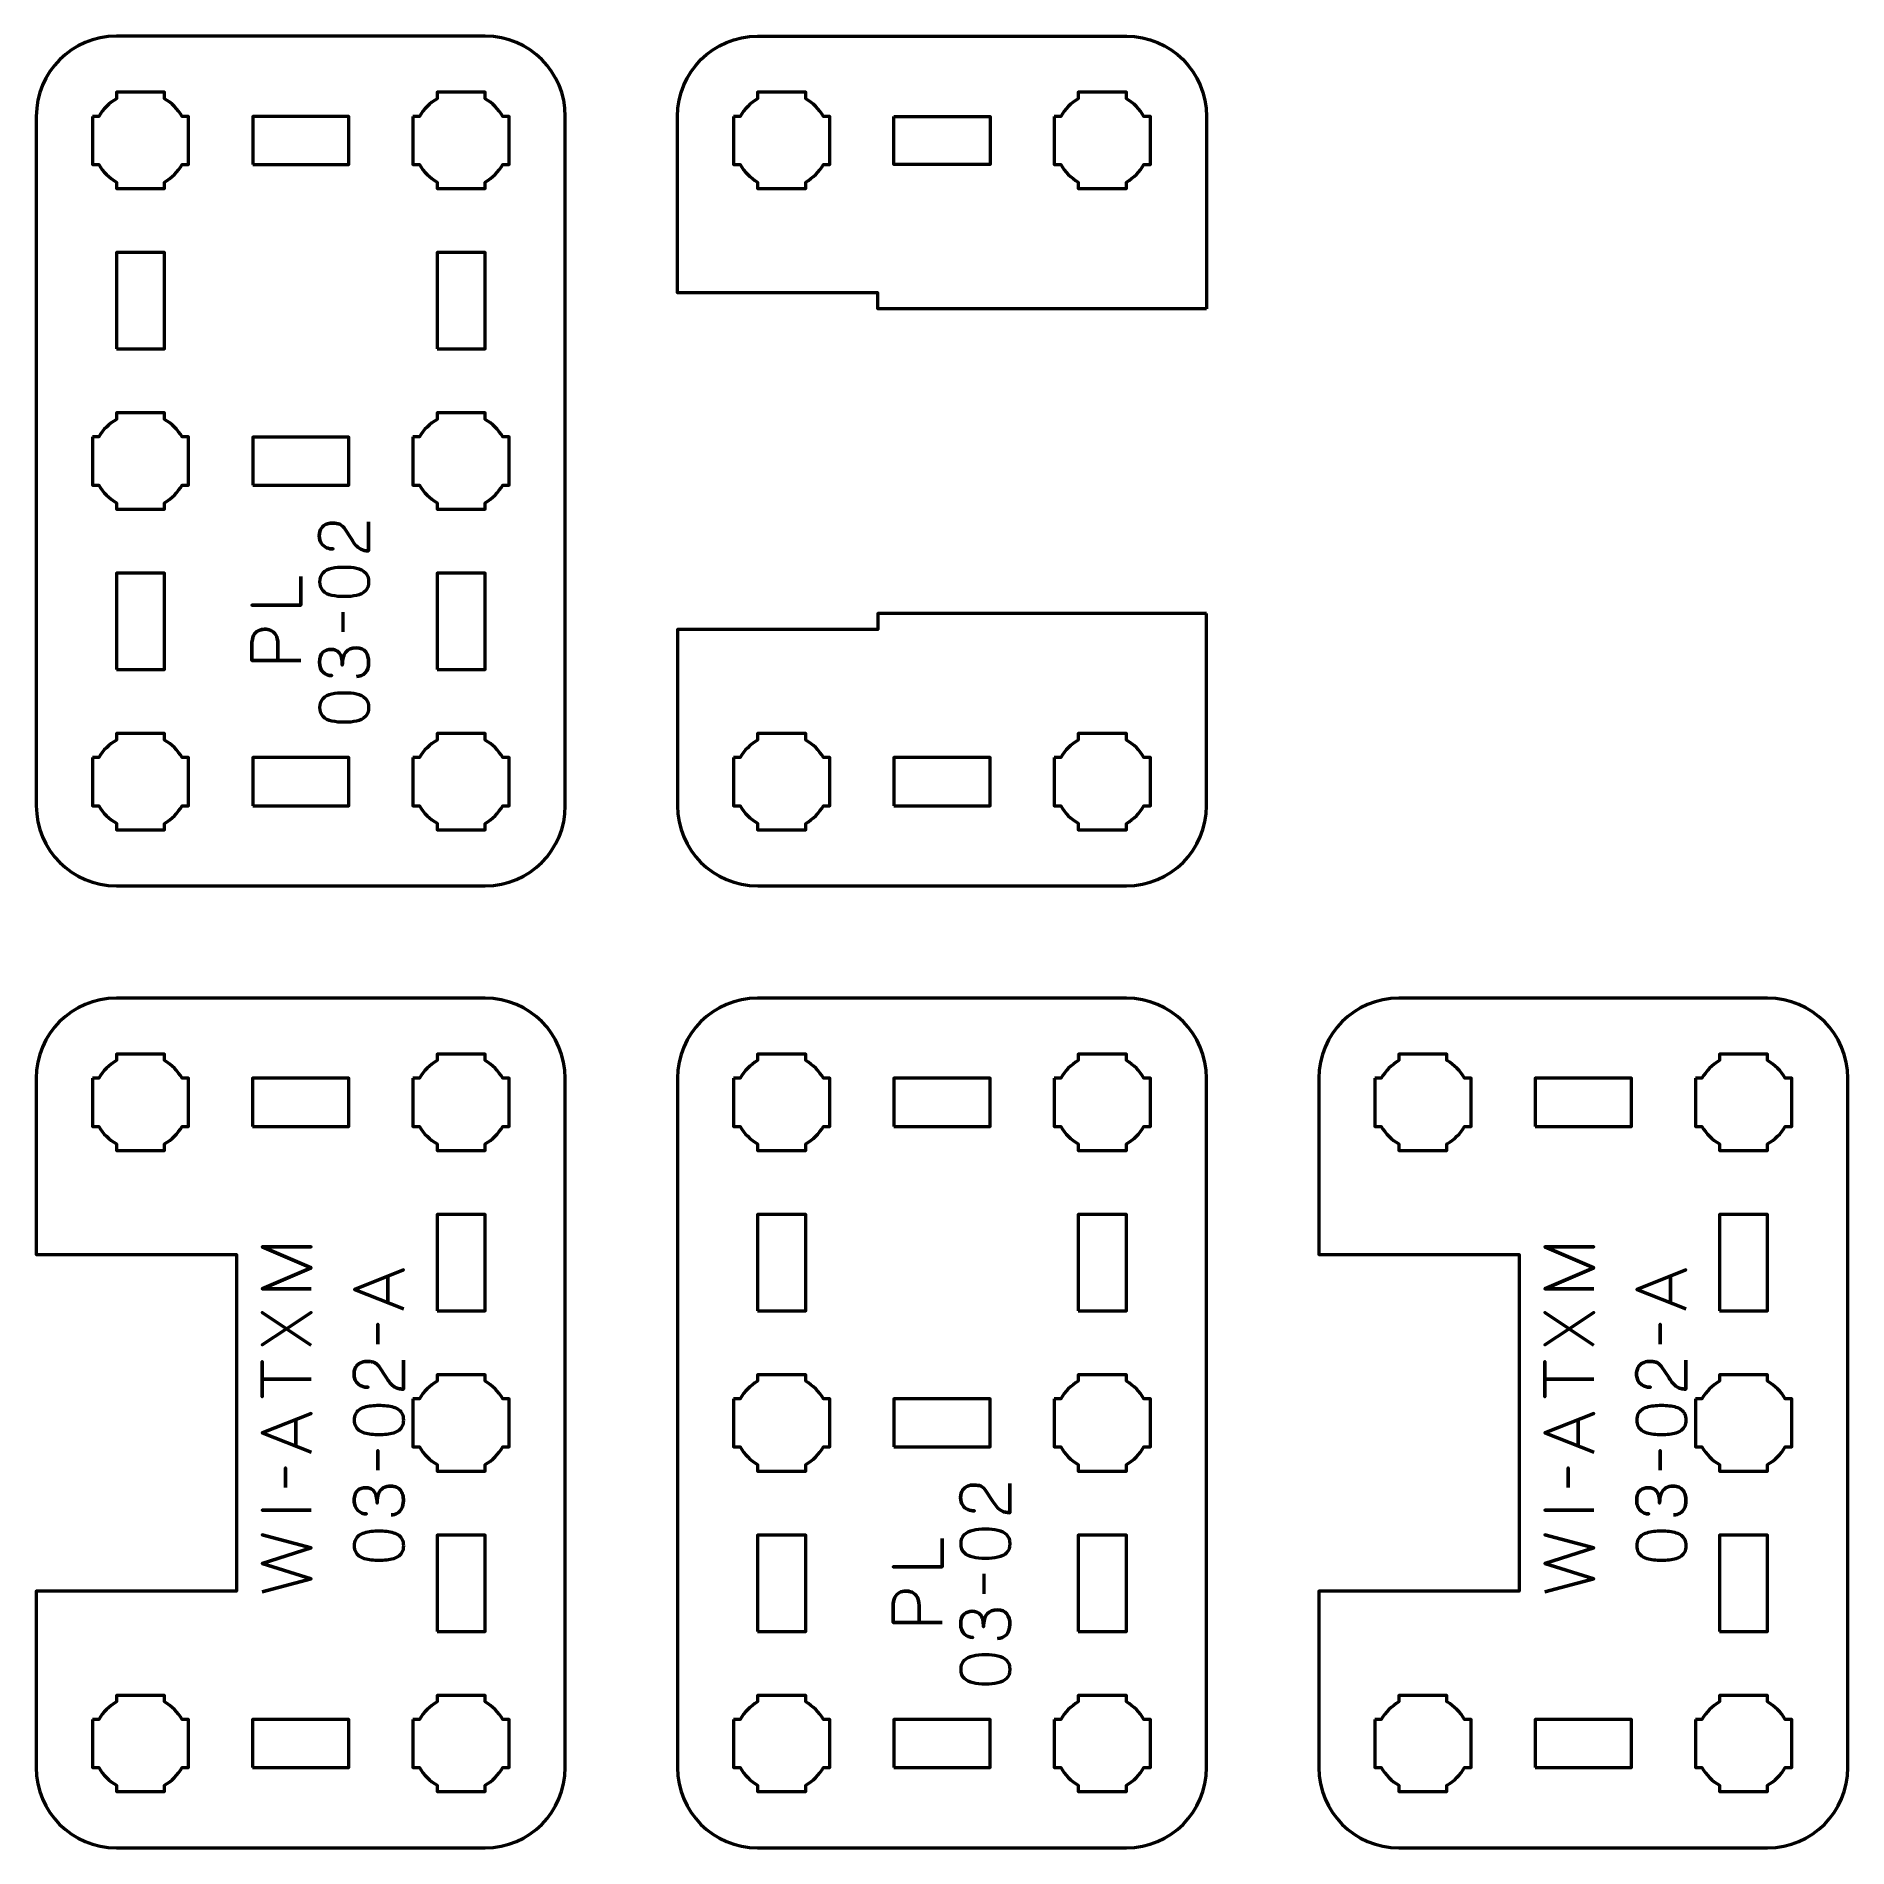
# Model space of a CAD drawing. Header units: centimetres. Extents: x -19.4 to -8.1, y -17.5 to -6.2.
import ezdxf

# ---------------------------------------------------------------- set-up
doc = ezdxf.new("R2010")
doc.units = ezdxf.units.CM
doc.header["$MEASUREMENT"] = 0
doc.layers.add('Layer 1', color=7, linetype='Continuous')

msp = doc.modelspace()

# ---------------------------------------------------------------- linework, layer by layer
at = {"layer": 'Layer 1', "color": 250, "lineweight": 53}
for points, knots in [([(-19.39979, -10.99992), (-19.39979, -10.99992), (-19.39979, -6.70006), (-19.39979, -6.70006), (-19.39979, -6.70006), (-19.39979, -6.42293), (-19.17669, -6.19997), (-18.89969, -6.19997), (-18.89969, -6.19997), (-18.89969, -6.19997), (-16.59977, -6.19997), (-16.59977, -6.19997), (-16.59977, -6.19997), (-16.32276, -6.19997), (-16.09981, -6.42293), (-16.09981, -6.70006), (-16.09981, -6.70006), (-16.09981, -6.70006), (-16.09981, -10.99992), (-16.09981, -10.99992), (-16.09981, -10.99992), (-16.09981, -11.27692), (-16.32276, -11.50001), (-16.59977, -11.50001), (-16.59977, -11.50001), (-16.59977, -11.50001), (-18.89969, -11.50001), (-18.89969, -11.50001), (-18.89969, -11.50001), (-19.17669, -11.50001), (-19.39979, -11.27692), (-19.39979, -10.99992)], [0, 0, 0, 0, 0.125, 0.125, 0.125, 0.125, 0.25, 0.25, 0.25, 0.25, 0.375, 0.375, 0.375, 0.375, 0.5, 0.5, 0.5, 0.5, 0.625, 0.625, 0.625, 0.625, 0.75, 0.75, 0.75, 0.75, 0.875, 0.875, 0.875, 0.875, 1, 1, 1, 1]), ([(-12.09975, -7.89999), (-12.09975, -7.89999), (-12.09974, -6.70006), (-12.09974, -6.70006), (-12.09974, -6.70006), (-12.09974, -6.42306), (-12.32269, -6.19997), (-12.5997, -6.19997), (-12.5997, -6.19997), (-12.5997, -6.19997), (-14.89962, -6.19997), (-14.89962, -6.19997), (-14.89962, -6.19997), (-15.17662, -6.19997), (-15.39972, -6.42306), (-15.39972, -6.70006), (-15.39972, -6.70006), (-15.39972, -6.70006), (-15.39973, -7.8), (-15.39973, -7.8), (-15.39973, -7.8), (-15.39973, -7.8), (-14.14972, -7.8), (-14.14972, -7.8), (-14.14972, -7.8), (-14.14972, -7.8), (-14.14972, -7.89999), (-14.14972, -7.89999), (-14.14972, -7.89999), (-14.14972, -7.89999), (-12.09975, -7.89999), (-12.09975, -7.89999)], [0, 0, 0, 0, 0.125, 0.125, 0.125, 0.125, 0.25, 0.25, 0.25, 0.25, 0.375, 0.375, 0.375, 0.375, 0.5, 0.5, 0.5, 0.5, 0.625, 0.625, 0.625, 0.625, 0.75, 0.75, 0.75, 0.75, 0.875, 0.875, 0.875, 0.875, 1, 1, 1, 1]), ([(-14.04967, -6.70006), (-14.04967, -6.70006), (-14.04967, -7.00007), (-14.04967, -7.00007), (-14.04967, -7.00007), (-14.04967, -7.00007), (-13.44968, -7.00007), (-13.44968, -7.00007), (-13.44968, -7.00007), (-13.44968, -7.00007), (-13.44968, -6.70006), (-13.44968, -6.70006), (-13.44968, -6.70006), (-13.44968, -6.70006), (-14.04967, -6.70006), (-14.04967, -6.70006)], [0, 0, 0, 0, 0.25, 0.25, 0.25, 0.25, 0.5, 0.5, 0.5, 0.5, 0.75, 0.75, 0.75, 0.75, 1, 1, 1, 1]), ([(-12.09975, -9.79999), (-12.09975, -9.79999), (-12.09974, -10.99992), (-12.09974, -10.99992), (-12.09974, -10.99992), (-12.09974, -11.27692), (-12.32269, -11.50001), (-12.5997, -11.50001), (-12.5997, -11.50001), (-12.5997, -11.50001), (-14.89962, -11.50001), (-14.89962, -11.50001), (-14.89962, -11.50001), (-15.17662, -11.50001), (-15.39972, -11.27692), (-15.39972, -10.99992), (-15.39972, -10.99992), (-15.39972, -10.99992), (-15.39973, -9.89998), (-15.39973, -9.89998), (-15.39973, -9.89998), (-15.39973, -9.89998), (-14.14972, -9.89998), (-14.14972, -9.89998), (-14.14972, -9.89998), (-14.14972, -9.89998), (-14.14972, -9.79999), (-14.14972, -9.79999), (-14.14972, -9.79999), (-14.14972, -9.79999), (-12.09975, -9.79999), (-12.09975, -9.79999)], [0, 0, 0, 0, 0.125, 0.125, 0.125, 0.125, 0.25, 0.25, 0.25, 0.25, 0.375, 0.375, 0.375, 0.375, 0.5, 0.5, 0.5, 0.5, 0.625, 0.625, 0.625, 0.625, 0.75, 0.75, 0.75, 0.75, 0.875, 0.875, 0.875, 0.875, 1, 1, 1, 1]), ([(-14.04967, -10.99992), (-14.04967, -10.99992), (-14.04967, -10.69991), (-14.04967, -10.69991), (-14.04967, -10.69991), (-14.04967, -10.69991), (-13.44968, -10.69991), (-13.44968, -10.69991), (-13.44968, -10.69991), (-13.44968, -10.69991), (-13.44968, -10.99992), (-13.44968, -10.99992), (-13.44968, -10.99992), (-13.44968, -10.99992), (-14.04967, -10.99992), (-14.04967, -10.99992)], [0, 0, 0, 0, 0.25, 0.25, 0.25, 0.25, 0.5, 0.5, 0.5, 0.5, 0.75, 0.75, 0.75, 0.75, 1, 1, 1, 1]), ([(-19.4, -16.99991), (-19.4, -16.99991), (-19.40001, -15.89997), (-19.40001, -15.89997), (-19.40001, -15.89997), (-19.40001, -15.89997), (-18.15, -15.89997), (-18.15, -15.89997), (-18.15, -15.89997), (-18.15, -15.89997), (-18.15, -13.79998), (-18.15, -13.79998), (-18.15, -13.79998), (-18.15, -13.79998), (-19.4, -13.79998), (-19.4, -13.79998), (-19.4, -13.79998), (-19.4, -13.79998), (-19.4, -12.70005), (-19.4, -12.70005), (-19.4, -12.70005), (-19.4, -12.42292), (-19.1769, -12.19996), (-18.8999, -12.19996), (-18.8999, -12.19996), (-18.8999, -12.19996), (-16.59998, -12.19996), (-16.59998, -12.19996), (-16.59998, -12.19996), (-16.32297, -12.19996), (-16.10002, -12.42292), (-16.10002, -12.70005), (-16.10002, -12.70005), (-16.10002, -12.70005), (-16.10002, -16.99991), (-16.10002, -16.99991), (-16.10002, -16.99991), (-16.10002, -17.27691), (-16.32297, -17.5), (-16.59998, -17.5), (-16.59998, -17.5), (-16.59998, -17.5), (-18.8999, -17.5), (-18.8999, -17.5), (-18.8999, -17.5), (-19.1769, -17.5), (-19.4, -17.27691), (-19.4, -16.99991)], [0, 0, 0, 0, 0.08333333, 0.08333333, 0.08333333, 0.08333333, 0.16666667, 0.16666667, 0.16666667, 0.16666667, 0.25, 0.25, 0.25, 0.25, 0.33333333, 0.33333333, 0.33333333, 0.33333333, 0.41666667, 0.41666667, 0.41666667, 0.41666667, 0.5, 0.5, 0.5, 0.5, 0.58333333, 0.58333333, 0.58333333, 0.58333333, 0.66666667, 0.66666667, 0.66666667, 0.66666667, 0.75, 0.75, 0.75, 0.75, 0.83333333, 0.83333333, 0.83333333, 0.83333333, 0.91666667, 0.91666667, 0.91666667, 0.91666667, 1, 1, 1, 1]), ([(-15.39993, -16.99991), (-15.39993, -16.99991), (-15.39993, -12.70005), (-15.39993, -12.70005), (-15.39993, -12.70005), (-15.39993, -12.42292), (-15.17683, -12.19996), (-14.89983, -12.19996), (-14.89983, -12.19996), (-14.89983, -12.19996), (-12.59991, -12.19996), (-12.59991, -12.19996), (-12.59991, -12.19996), (-12.3229, -12.19996), (-12.09995, -12.42292), (-12.09995, -12.70005), (-12.09995, -12.70005), (-12.09995, -12.70005), (-12.09995, -16.99991), (-12.09995, -16.99991), (-12.09995, -16.99991), (-12.09995, -17.27691), (-12.3229, -17.5), (-12.59991, -17.5), (-12.59991, -17.5), (-12.59991, -17.5), (-14.89983, -17.5), (-14.89983, -17.5), (-14.89983, -17.5), (-15.17683, -17.5), (-15.39993, -17.27691), (-15.39993, -16.99991)], [0, 0, 0, 0, 0.125, 0.125, 0.125, 0.125, 0.25, 0.25, 0.25, 0.25, 0.375, 0.375, 0.375, 0.375, 0.5, 0.5, 0.5, 0.5, 0.625, 0.625, 0.625, 0.625, 0.75, 0.75, 0.75, 0.75, 0.875, 0.875, 0.875, 0.875, 1, 1, 1, 1]), ([(-11.39986, -16.99991), (-11.39986, -16.99991), (-11.39987, -15.89997), (-11.39987, -15.89997), (-11.39987, -15.89997), (-11.39987, -15.89997), (-10.14986, -15.89997), (-10.14986, -15.89997), (-10.14986, -15.89997), (-10.14986, -15.89997), (-10.14986, -13.79998), (-10.14986, -13.79998), (-10.14986, -13.79998), (-10.14986, -13.79998), (-11.39986, -13.79998), (-11.39986, -13.79998), (-11.39986, -13.79998), (-11.39986, -13.79998), (-11.39986, -12.70005), (-11.39986, -12.70005), (-11.39986, -12.70005), (-11.39986, -12.42292), (-11.17676, -12.19996), (-10.89976, -12.19996), (-10.89976, -12.19996), (-10.89976, -12.19996), (-8.59984, -12.19996), (-8.59984, -12.19996), (-8.59984, -12.19996), (-8.32283, -12.19996), (-8.09988, -12.42292), (-8.09988, -12.70005), (-8.09988, -12.70005), (-8.09988, -12.70005), (-8.09988, -16.99991), (-8.09988, -16.99991), (-8.09988, -16.99991), (-8.09988, -17.27691), (-8.32283, -17.5), (-8.59984, -17.5), (-8.59984, -17.5), (-8.59984, -17.5), (-10.89976, -17.5), (-10.89976, -17.5), (-10.89976, -17.5), (-11.17676, -17.5), (-11.39986, -17.27691), (-11.39986, -16.99991)], [0, 0, 0, 0, 0.08333333, 0.08333333, 0.08333333, 0.08333333, 0.16666667, 0.16666667, 0.16666667, 0.16666667, 0.25, 0.25, 0.25, 0.25, 0.33333333, 0.33333333, 0.33333333, 0.33333333, 0.41666667, 0.41666667, 0.41666667, 0.41666667, 0.5, 0.5, 0.5, 0.5, 0.58333333, 0.58333333, 0.58333333, 0.58333333, 0.66666667, 0.66666667, 0.66666667, 0.66666667, 0.75, 0.75, 0.75, 0.75, 0.83333333, 0.83333333, 0.83333333, 0.83333333, 0.91666667, 0.91666667, 0.91666667, 0.91666667, 1, 1, 1, 1])]:
    msp.add_open_spline(points, degree=3, knots=knots, dxfattribs=at)
at = {"layer": 'Layer 1', "lineweight": 53}
for points, knots in [([(-19.04984, -6.69986), (-19.04984, -6.69986), (-19.00964, -6.69986), (-19.00964, -6.69986), (-19.00964, -6.69986), (-18.98331, -6.65434), (-18.94535, -6.61641), (-18.89984, -6.59008), (-18.89984, -6.59008), (-18.89984, -6.59008), (-18.89984, -6.54986), (-18.89984, -6.54986), (-18.89984, -6.54986), (-18.89984, -6.54986), (-18.59984, -6.54986), (-18.59984, -6.54986), (-18.59984, -6.54986), (-18.59984, -6.54986), (-18.59984, -6.59005), (-18.59984, -6.59005), (-18.59984, -6.59005), (-18.55431, -6.61638), (-18.51632, -6.65433), (-18.48996, -6.69986), (-18.48996, -6.69986), (-18.48996, -6.69986), (-18.44984, -6.69986), (-18.44984, -6.69986), (-18.44984, -6.69986), (-18.44984, -6.69986), (-18.44984, -6.84528), (-18.44984, -6.84528), (-18.44984, -6.84528), (-18.44984, -6.84528), (-18.44978, -6.84993), (-18.44978, -6.84993), (-18.44978, -6.84993), (-18.44978, -6.84993), (-18.44984, -6.85457), (-18.44984, -6.85457), (-18.44984, -6.85457), (-18.44984, -6.85457), (-18.44984, -6.99986), (-18.44984, -6.99986), (-18.44984, -6.99986), (-18.44984, -6.99986), (-18.48991, -6.99986), (-18.48991, -6.99986), (-18.48991, -6.99986), (-18.51626, -7.04543), (-18.55426, -7.08344), (-18.59984, -7.1098), (-18.59984, -7.1098), (-18.59984, -7.1098), (-18.59984, -7.14986), (-18.59984, -7.14986), (-18.59984, -7.14986), (-18.59984, -7.14986), (-18.74312, -7.14986), (-18.74312, -7.14986), (-18.74312, -7.14986), (-18.74312, -7.14986), (-18.74979, -7.14994), (-18.74979, -7.14994), (-18.74979, -7.14994), (-18.74979, -7.14994), (-18.75647, -7.14986), (-18.75647, -7.14986), (-18.75647, -7.14986), (-18.75647, -7.14986), (-18.89984, -7.14986), (-18.89984, -7.14986), (-18.89984, -7.14986), (-18.89984, -7.14986), (-18.89984, -7.10976), (-18.89984, -7.10976), (-18.89984, -7.10976), (-18.94538, -7.0834), (-18.98336, -7.04541), (-19.00969, -6.99986), (-19.00969, -6.99986), (-19.00969, -6.99986), (-19.04984, -6.99986), (-19.04984, -6.99986), (-19.04984, -6.99986), (-19.04984, -6.99986), (-19.04984, -6.69986), (-19.04984, -6.69986)], [0, 0, 0, 0, 0.04545455, 0.04545455, 0.04545455, 0.04545455, 0.09090909, 0.09090909, 0.09090909, 0.09090909, 0.13636364, 0.13636364, 0.13636364, 0.13636364, 0.18181818, 0.18181818, 0.18181818, 0.18181818, 0.22727273, 0.22727273, 0.22727273, 0.22727273, 0.27272727, 0.27272727, 0.27272727, 0.27272727, 0.31818182, 0.31818182, 0.31818182, 0.31818182, 0.36363636, 0.36363636, 0.36363636, 0.36363636, 0.40909091, 0.40909091, 0.40909091, 0.40909091, 0.45454545, 0.45454545, 0.45454545, 0.45454545, 0.5, 0.5, 0.5, 0.5, 0.54545455, 0.54545455, 0.54545455, 0.54545455, 0.59090909, 0.59090909, 0.59090909, 0.59090909, 0.63636364, 0.63636364, 0.63636364, 0.63636364, 0.68181818, 0.68181818, 0.68181818, 0.68181818, 0.72727273, 0.72727273, 0.72727273, 0.72727273, 0.77272727, 0.77272727, 0.77272727, 0.77272727, 0.81818182, 0.81818182, 0.81818182, 0.81818182, 0.86363636, 0.86363636, 0.86363636, 0.86363636, 0.90909091, 0.90909091, 0.90909091, 0.90909091, 0.95454545, 0.95454545, 0.95454545, 0.95454545, 1, 1, 1, 1]), ([(-17.04984, -6.69986), (-17.04984, -6.69986), (-17.00964, -6.69986), (-17.00964, -6.69986), (-17.00964, -6.69986), (-16.98331, -6.65434), (-16.94535, -6.61641), (-16.89984, -6.59008), (-16.89984, -6.59008), (-16.89984, -6.59008), (-16.89984, -6.54986), (-16.89984, -6.54986), (-16.89984, -6.54986), (-16.89984, -6.54986), (-16.59984, -6.54986), (-16.59984, -6.54986), (-16.59984, -6.54986), (-16.59984, -6.54986), (-16.59984, -6.59005), (-16.59984, -6.59005), (-16.59984, -6.59005), (-16.55431, -6.61638), (-16.51632, -6.65433), (-16.48996, -6.69986), (-16.48996, -6.69986), (-16.48996, -6.69986), (-16.44984, -6.69986), (-16.44984, -6.69986), (-16.44984, -6.69986), (-16.44984, -6.69986), (-16.44984, -6.84528), (-16.44984, -6.84528), (-16.44984, -6.84528), (-16.44984, -6.84528), (-16.44978, -6.84993), (-16.44978, -6.84993), (-16.44978, -6.84993), (-16.44978, -6.84993), (-16.44984, -6.85457), (-16.44984, -6.85457), (-16.44984, -6.85457), (-16.44984, -6.85457), (-16.44984, -6.99986), (-16.44984, -6.99986), (-16.44984, -6.99986), (-16.44984, -6.99986), (-16.48991, -6.99986), (-16.48991, -6.99986), (-16.48991, -6.99986), (-16.51626, -7.04543), (-16.55426, -7.08344), (-16.59984, -7.1098), (-16.59984, -7.1098), (-16.59984, -7.1098), (-16.59984, -7.14986), (-16.59984, -7.14986), (-16.59984, -7.14986), (-16.59984, -7.14986), (-16.74312, -7.14986), (-16.74312, -7.14986), (-16.74312, -7.14986), (-16.74312, -7.14986), (-16.74979, -7.14994), (-16.74979, -7.14994), (-16.74979, -7.14994), (-16.74979, -7.14994), (-16.75647, -7.14986), (-16.75647, -7.14986), (-16.75647, -7.14986), (-16.75647, -7.14986), (-16.89984, -7.14986), (-16.89984, -7.14986), (-16.89984, -7.14986), (-16.89984, -7.14986), (-16.89984, -7.10976), (-16.89984, -7.10976), (-16.89984, -7.10976), (-16.94538, -7.0834), (-16.98336, -7.04541), (-17.00969, -6.99986), (-17.00969, -6.99986), (-17.00969, -6.99986), (-17.04984, -6.99986), (-17.04984, -6.99986), (-17.04984, -6.99986), (-17.04984, -6.99986), (-17.04984, -6.69986), (-17.04984, -6.69986)], [0, 0, 0, 0, 0.04545455, 0.04545455, 0.04545455, 0.04545455, 0.09090909, 0.09090909, 0.09090909, 0.09090909, 0.13636364, 0.13636364, 0.13636364, 0.13636364, 0.18181818, 0.18181818, 0.18181818, 0.18181818, 0.22727273, 0.22727273, 0.22727273, 0.22727273, 0.27272727, 0.27272727, 0.27272727, 0.27272727, 0.31818182, 0.31818182, 0.31818182, 0.31818182, 0.36363636, 0.36363636, 0.36363636, 0.36363636, 0.40909091, 0.40909091, 0.40909091, 0.40909091, 0.45454545, 0.45454545, 0.45454545, 0.45454545, 0.5, 0.5, 0.5, 0.5, 0.54545455, 0.54545455, 0.54545455, 0.54545455, 0.59090909, 0.59090909, 0.59090909, 0.59090909, 0.63636364, 0.63636364, 0.63636364, 0.63636364, 0.68181818, 0.68181818, 0.68181818, 0.68181818, 0.72727273, 0.72727273, 0.72727273, 0.72727273, 0.77272727, 0.77272727, 0.77272727, 0.77272727, 0.81818182, 0.81818182, 0.81818182, 0.81818182, 0.86363636, 0.86363636, 0.86363636, 0.86363636, 0.90909091, 0.90909091, 0.90909091, 0.90909091, 0.95454545, 0.95454545, 0.95454545, 0.95454545, 1, 1, 1, 1]), ([(-15.04984, -6.69986), (-15.04984, -6.69986), (-15.00964, -6.69986), (-15.00964, -6.69986), (-15.00964, -6.69986), (-14.98331, -6.65434), (-14.94535, -6.61641), (-14.89984, -6.59008), (-14.89984, -6.59008), (-14.89984, -6.59008), (-14.89984, -6.54986), (-14.89984, -6.54986), (-14.89984, -6.54986), (-14.89984, -6.54986), (-14.59984, -6.54986), (-14.59984, -6.54986), (-14.59984, -6.54986), (-14.59984, -6.54986), (-14.59984, -6.59005), (-14.59984, -6.59005), (-14.59984, -6.59005), (-14.55431, -6.61638), (-14.51632, -6.65433), (-14.48996, -6.69986), (-14.48996, -6.69986), (-14.48996, -6.69986), (-14.44984, -6.69986), (-14.44984, -6.69986), (-14.44984, -6.69986), (-14.44984, -6.69986), (-14.44984, -6.84528), (-14.44984, -6.84528), (-14.44984, -6.84528), (-14.44984, -6.84528), (-14.44978, -6.84993), (-14.44978, -6.84993), (-14.44978, -6.84993), (-14.44978, -6.84993), (-14.44984, -6.85457), (-14.44984, -6.85457), (-14.44984, -6.85457), (-14.44984, -6.85457), (-14.44984, -6.99986), (-14.44984, -6.99986), (-14.44984, -6.99986), (-14.44984, -6.99986), (-14.48991, -6.99986), (-14.48991, -6.99986), (-14.48991, -6.99986), (-14.51626, -7.04543), (-14.55426, -7.08344), (-14.59984, -7.1098), (-14.59984, -7.1098), (-14.59984, -7.1098), (-14.59984, -7.14986), (-14.59984, -7.14986), (-14.59984, -7.14986), (-14.59984, -7.14986), (-14.74312, -7.14986), (-14.74312, -7.14986), (-14.74312, -7.14986), (-14.74312, -7.14986), (-14.74979, -7.14994), (-14.74979, -7.14994), (-14.74979, -7.14994), (-14.74979, -7.14994), (-14.75647, -7.14986), (-14.75647, -7.14986), (-14.75647, -7.14986), (-14.75647, -7.14986), (-14.89984, -7.14986), (-14.89984, -7.14986), (-14.89984, -7.14986), (-14.89984, -7.14986), (-14.89984, -7.10976), (-14.89984, -7.10976), (-14.89984, -7.10976), (-14.94538, -7.0834), (-14.98336, -7.04541), (-15.00969, -6.99986), (-15.00969, -6.99986), (-15.00969, -6.99986), (-15.04984, -6.99986), (-15.04984, -6.99986), (-15.04984, -6.99986), (-15.04984, -6.99986), (-15.04984, -6.69986), (-15.04984, -6.69986)], [0, 0, 0, 0, 0.04545455, 0.04545455, 0.04545455, 0.04545455, 0.09090909, 0.09090909, 0.09090909, 0.09090909, 0.13636364, 0.13636364, 0.13636364, 0.13636364, 0.18181818, 0.18181818, 0.18181818, 0.18181818, 0.22727273, 0.22727273, 0.22727273, 0.22727273, 0.27272727, 0.27272727, 0.27272727, 0.27272727, 0.31818182, 0.31818182, 0.31818182, 0.31818182, 0.36363636, 0.36363636, 0.36363636, 0.36363636, 0.40909091, 0.40909091, 0.40909091, 0.40909091, 0.45454545, 0.45454545, 0.45454545, 0.45454545, 0.5, 0.5, 0.5, 0.5, 0.54545455, 0.54545455, 0.54545455, 0.54545455, 0.59090909, 0.59090909, 0.59090909, 0.59090909, 0.63636364, 0.63636364, 0.63636364, 0.63636364, 0.68181818, 0.68181818, 0.68181818, 0.68181818, 0.72727273, 0.72727273, 0.72727273, 0.72727273, 0.77272727, 0.77272727, 0.77272727, 0.77272727, 0.81818182, 0.81818182, 0.81818182, 0.81818182, 0.86363636, 0.86363636, 0.86363636, 0.86363636, 0.90909091, 0.90909091, 0.90909091, 0.90909091, 0.95454545, 0.95454545, 0.95454545, 0.95454545, 1, 1, 1, 1]), ([(-13.04984, -6.69986), (-13.04984, -6.69986), (-13.00964, -6.69986), (-13.00964, -6.69986), (-13.00964, -6.69986), (-12.98331, -6.65434), (-12.94535, -6.61641), (-12.89984, -6.59008), (-12.89984, -6.59008), (-12.89984, -6.59008), (-12.89984, -6.54986), (-12.89984, -6.54986), (-12.89984, -6.54986), (-12.89984, -6.54986), (-12.59984, -6.54986), (-12.59984, -6.54986), (-12.59984, -6.54986), (-12.59984, -6.54986), (-12.59984, -6.59005), (-12.59984, -6.59005), (-12.59984, -6.59005), (-12.55431, -6.61638), (-12.51632, -6.65433), (-12.48996, -6.69986), (-12.48996, -6.69986), (-12.48996, -6.69986), (-12.44984, -6.69986), (-12.44984, -6.69986), (-12.44984, -6.69986), (-12.44984, -6.69986), (-12.44984, -6.84528), (-12.44984, -6.84528), (-12.44984, -6.84528), (-12.44984, -6.84528), (-12.44978, -6.84993), (-12.44978, -6.84993), (-12.44978, -6.84993), (-12.44978, -6.84993), (-12.44984, -6.85457), (-12.44984, -6.85457), (-12.44984, -6.85457), (-12.44984, -6.85457), (-12.44984, -6.99986), (-12.44984, -6.99986), (-12.44984, -6.99986), (-12.44984, -6.99986), (-12.48991, -6.99986), (-12.48991, -6.99986), (-12.48991, -6.99986), (-12.51626, -7.04543), (-12.55426, -7.08344), (-12.59984, -7.1098), (-12.59984, -7.1098), (-12.59984, -7.1098), (-12.59984, -7.14986), (-12.59984, -7.14986), (-12.59984, -7.14986), (-12.59984, -7.14986), (-12.74312, -7.14986), (-12.74312, -7.14986), (-12.74312, -7.14986), (-12.74312, -7.14986), (-12.74979, -7.14994), (-12.74979, -7.14994), (-12.74979, -7.14994), (-12.74979, -7.14994), (-12.75647, -7.14986), (-12.75647, -7.14986), (-12.75647, -7.14986), (-12.75647, -7.14986), (-12.89984, -7.14986), (-12.89984, -7.14986), (-12.89984, -7.14986), (-12.89984, -7.14986), (-12.89984, -7.10976), (-12.89984, -7.10976), (-12.89984, -7.10976), (-12.94538, -7.0834), (-12.98336, -7.04541), (-13.00969, -6.99986), (-13.00969, -6.99986), (-13.00969, -6.99986), (-13.04984, -6.99986), (-13.04984, -6.99986), (-13.04984, -6.99986), (-13.04984, -6.99986), (-13.04984, -6.69986), (-13.04984, -6.69986)], [0, 0, 0, 0, 0.04545455, 0.04545455, 0.04545455, 0.04545455, 0.09090909, 0.09090909, 0.09090909, 0.09090909, 0.13636364, 0.13636364, 0.13636364, 0.13636364, 0.18181818, 0.18181818, 0.18181818, 0.18181818, 0.22727273, 0.22727273, 0.22727273, 0.22727273, 0.27272727, 0.27272727, 0.27272727, 0.27272727, 0.31818182, 0.31818182, 0.31818182, 0.31818182, 0.36363636, 0.36363636, 0.36363636, 0.36363636, 0.40909091, 0.40909091, 0.40909091, 0.40909091, 0.45454545, 0.45454545, 0.45454545, 0.45454545, 0.5, 0.5, 0.5, 0.5, 0.54545455, 0.54545455, 0.54545455, 0.54545455, 0.59090909, 0.59090909, 0.59090909, 0.59090909, 0.63636364, 0.63636364, 0.63636364, 0.63636364, 0.68181818, 0.68181818, 0.68181818, 0.68181818, 0.72727273, 0.72727273, 0.72727273, 0.72727273, 0.77272727, 0.77272727, 0.77272727, 0.77272727, 0.81818182, 0.81818182, 0.81818182, 0.81818182, 0.86363636, 0.86363636, 0.86363636, 0.86363636, 0.90909091, 0.90909091, 0.90909091, 0.90909091, 0.95454545, 0.95454545, 0.95454545, 0.95454545, 1, 1, 1, 1]), ([(-18.04974, -7.00006), (-18.04974, -7.00006), (-18.04974, -6.70006), (-18.04974, -6.70006), (-18.04974, -6.70006), (-18.04974, -6.70006), (-17.44975, -6.70006), (-17.44975, -6.70006), (-17.44975, -6.70006), (-17.44975, -6.70006), (-17.44975, -7.00006), (-17.44975, -7.00006), (-17.44975, -7.00006), (-17.44975, -7.00006), (-18.04974, -7.00006), (-18.04974, -7.00006)], [0, 0, 0, 0, 0.25, 0.25, 0.25, 0.25, 0.5, 0.5, 0.5, 0.5, 0.75, 0.75, 0.75, 0.75, 1, 1, 1, 1]), ([(-18.89969, -8.15001), (-18.89969, -8.15001), (-18.89969, -7.55001), (-18.89969, -7.55001), (-18.89969, -7.55001), (-18.89969, -7.55001), (-18.59969, -7.55001), (-18.59969, -7.55001), (-18.59969, -7.55001), (-18.59969, -7.55001), (-18.59969, -8.15001), (-18.59969, -8.15001), (-18.59969, -8.15001), (-18.59969, -8.15001), (-18.89969, -8.15001), (-18.89969, -8.15001)], [0, 0, 0, 0, 0.25, 0.25, 0.25, 0.25, 0.5, 0.5, 0.5, 0.5, 0.75, 0.75, 0.75, 0.75, 1, 1, 1, 1]), ([(-16.89977, -8.15001), (-16.89977, -8.15001), (-16.89977, -7.55001), (-16.89977, -7.55001), (-16.89977, -7.55001), (-16.89977, -7.55001), (-16.59977, -7.55001), (-16.59977, -7.55001), (-16.59977, -7.55001), (-16.59977, -7.55001), (-16.59977, -8.15001), (-16.59977, -8.15001), (-16.59977, -8.15001), (-16.59977, -8.15001), (-16.89977, -8.15001), (-16.89977, -8.15001)], [0, 0, 0, 0, 0.25, 0.25, 0.25, 0.25, 0.5, 0.5, 0.5, 0.5, 0.75, 0.75, 0.75, 0.75, 1, 1, 1, 1]), ([(-19.04984, -8.69986), (-19.04984, -8.69986), (-19.00964, -8.69986), (-19.00964, -8.69986), (-19.00964, -8.69986), (-18.98331, -8.65434), (-18.94535, -8.61641), (-18.89984, -8.59008), (-18.89984, -8.59008), (-18.89984, -8.59008), (-18.89984, -8.54986), (-18.89984, -8.54986), (-18.89984, -8.54986), (-18.89984, -8.54986), (-18.59984, -8.54986), (-18.59984, -8.54986), (-18.59984, -8.54986), (-18.59984, -8.54986), (-18.59984, -8.59005), (-18.59984, -8.59005), (-18.59984, -8.59005), (-18.55431, -8.61638), (-18.51632, -8.65433), (-18.48996, -8.69986), (-18.48996, -8.69986), (-18.48996, -8.69986), (-18.44984, -8.69986), (-18.44984, -8.69986), (-18.44984, -8.69986), (-18.44984, -8.69986), (-18.44984, -8.84528), (-18.44984, -8.84528), (-18.44984, -8.84528), (-18.44984, -8.84528), (-18.44978, -8.84993), (-18.44978, -8.84993), (-18.44978, -8.84993), (-18.44978, -8.84993), (-18.44984, -8.85457), (-18.44984, -8.85457), (-18.44984, -8.85457), (-18.44984, -8.85457), (-18.44984, -8.99986), (-18.44984, -8.99986), (-18.44984, -8.99986), (-18.44984, -8.99986), (-18.48991, -8.99986), (-18.48991, -8.99986), (-18.48991, -8.99986), (-18.51626, -9.04543), (-18.55426, -9.08344), (-18.59984, -9.1098), (-18.59984, -9.1098), (-18.59984, -9.1098), (-18.59984, -9.14986), (-18.59984, -9.14986), (-18.59984, -9.14986), (-18.59984, -9.14986), (-18.74312, -9.14986), (-18.74312, -9.14986), (-18.74312, -9.14986), (-18.74312, -9.14986), (-18.74979, -9.14994), (-18.74979, -9.14994), (-18.74979, -9.14994), (-18.74979, -9.14994), (-18.75647, -9.14986), (-18.75647, -9.14986), (-18.75647, -9.14986), (-18.75647, -9.14986), (-18.89984, -9.14986), (-18.89984, -9.14986), (-18.89984, -9.14986), (-18.89984, -9.14986), (-18.89984, -9.10976), (-18.89984, -9.10976), (-18.89984, -9.10976), (-18.94538, -9.0834), (-18.98336, -9.04541), (-19.00969, -8.99986), (-19.00969, -8.99986), (-19.00969, -8.99986), (-19.04984, -8.99986), (-19.04984, -8.99986), (-19.04984, -8.99986), (-19.04984, -8.99986), (-19.04984, -8.69986), (-19.04984, -8.69986)], [0, 0, 0, 0, 0.04545455, 0.04545455, 0.04545455, 0.04545455, 0.09090909, 0.09090909, 0.09090909, 0.09090909, 0.13636364, 0.13636364, 0.13636364, 0.13636364, 0.18181818, 0.18181818, 0.18181818, 0.18181818, 0.22727273, 0.22727273, 0.22727273, 0.22727273, 0.27272727, 0.27272727, 0.27272727, 0.27272727, 0.31818182, 0.31818182, 0.31818182, 0.31818182, 0.36363636, 0.36363636, 0.36363636, 0.36363636, 0.40909091, 0.40909091, 0.40909091, 0.40909091, 0.45454545, 0.45454545, 0.45454545, 0.45454545, 0.5, 0.5, 0.5, 0.5, 0.54545455, 0.54545455, 0.54545455, 0.54545455, 0.59090909, 0.59090909, 0.59090909, 0.59090909, 0.63636364, 0.63636364, 0.63636364, 0.63636364, 0.68181818, 0.68181818, 0.68181818, 0.68181818, 0.72727273, 0.72727273, 0.72727273, 0.72727273, 0.77272727, 0.77272727, 0.77272727, 0.77272727, 0.81818182, 0.81818182, 0.81818182, 0.81818182, 0.86363636, 0.86363636, 0.86363636, 0.86363636, 0.90909091, 0.90909091, 0.90909091, 0.90909091, 0.95454545, 0.95454545, 0.95454545, 0.95454545, 1, 1, 1, 1]), ([(-17.04984, -8.69986), (-17.04984, -8.69986), (-17.00964, -8.69986), (-17.00964, -8.69986), (-17.00964, -8.69986), (-16.98331, -8.65434), (-16.94535, -8.61641), (-16.89984, -8.59008), (-16.89984, -8.59008), (-16.89984, -8.59008), (-16.89984, -8.54986), (-16.89984, -8.54986), (-16.89984, -8.54986), (-16.89984, -8.54986), (-16.59984, -8.54986), (-16.59984, -8.54986), (-16.59984, -8.54986), (-16.59984, -8.54986), (-16.59984, -8.59005), (-16.59984, -8.59005), (-16.59984, -8.59005), (-16.55431, -8.61638), (-16.51632, -8.65433), (-16.48996, -8.69986), (-16.48996, -8.69986), (-16.48996, -8.69986), (-16.44984, -8.69986), (-16.44984, -8.69986), (-16.44984, -8.69986), (-16.44984, -8.69986), (-16.44984, -8.84528), (-16.44984, -8.84528), (-16.44984, -8.84528), (-16.44984, -8.84528), (-16.44978, -8.84993), (-16.44978, -8.84993), (-16.44978, -8.84993), (-16.44978, -8.84993), (-16.44984, -8.85457), (-16.44984, -8.85457), (-16.44984, -8.85457), (-16.44984, -8.85457), (-16.44984, -8.99986), (-16.44984, -8.99986), (-16.44984, -8.99986), (-16.44984, -8.99986), (-16.48991, -8.99986), (-16.48991, -8.99986), (-16.48991, -8.99986), (-16.51626, -9.04543), (-16.55426, -9.08344), (-16.59984, -9.1098), (-16.59984, -9.1098), (-16.59984, -9.1098), (-16.59984, -9.14986), (-16.59984, -9.14986), (-16.59984, -9.14986), (-16.59984, -9.14986), (-16.74312, -9.14986), (-16.74312, -9.14986), (-16.74312, -9.14986), (-16.74312, -9.14986), (-16.74979, -9.14994), (-16.74979, -9.14994), (-16.74979, -9.14994), (-16.74979, -9.14994), (-16.75647, -9.14986), (-16.75647, -9.14986), (-16.75647, -9.14986), (-16.75647, -9.14986), (-16.89984, -9.14986), (-16.89984, -9.14986), (-16.89984, -9.14986), (-16.89984, -9.14986), (-16.89984, -9.10976), (-16.89984, -9.10976), (-16.89984, -9.10976), (-16.94538, -9.0834), (-16.98336, -9.04541), (-17.00969, -8.99986), (-17.00969, -8.99986), (-17.00969, -8.99986), (-17.04984, -8.99986), (-17.04984, -8.99986), (-17.04984, -8.99986), (-17.04984, -8.99986), (-17.04984, -8.69986), (-17.04984, -8.69986)], [0, 0, 0, 0, 0.04545455, 0.04545455, 0.04545455, 0.04545455, 0.09090909, 0.09090909, 0.09090909, 0.09090909, 0.13636364, 0.13636364, 0.13636364, 0.13636364, 0.18181818, 0.18181818, 0.18181818, 0.18181818, 0.22727273, 0.22727273, 0.22727273, 0.22727273, 0.27272727, 0.27272727, 0.27272727, 0.27272727, 0.31818182, 0.31818182, 0.31818182, 0.31818182, 0.36363636, 0.36363636, 0.36363636, 0.36363636, 0.40909091, 0.40909091, 0.40909091, 0.40909091, 0.45454545, 0.45454545, 0.45454545, 0.45454545, 0.5, 0.5, 0.5, 0.5, 0.54545455, 0.54545455, 0.54545455, 0.54545455, 0.59090909, 0.59090909, 0.59090909, 0.59090909, 0.63636364, 0.63636364, 0.63636364, 0.63636364, 0.68181818, 0.68181818, 0.68181818, 0.68181818, 0.72727273, 0.72727273, 0.72727273, 0.72727273, 0.77272727, 0.77272727, 0.77272727, 0.77272727, 0.81818182, 0.81818182, 0.81818182, 0.81818182, 0.86363636, 0.86363636, 0.86363636, 0.86363636, 0.90909091, 0.90909091, 0.90909091, 0.90909091, 0.95454545, 0.95454545, 0.95454545, 0.95454545, 1, 1, 1, 1]), ([(-18.04974, -8.99999), (-18.04974, -8.99999), (-18.04974, -8.69999), (-18.04974, -8.69999), (-18.04974, -8.69999), (-18.04974, -8.69999), (-17.44975, -8.69999), (-17.44975, -8.69999), (-17.44975, -8.69999), (-17.44975, -8.69999), (-17.44975, -8.99999), (-17.44975, -8.99999), (-17.44975, -8.99999), (-17.44975, -8.99999), (-18.04974, -8.99999), (-18.04974, -8.99999)], [0, 0, 0, 0, 0.25, 0.25, 0.25, 0.25, 0.5, 0.5, 0.5, 0.5, 0.75, 0.75, 0.75, 0.75, 1, 1, 1, 1]), ([(-18.89969, -10.14997), (-18.89969, -10.14997), (-18.89969, -9.54997), (-18.89969, -9.54997), (-18.89969, -9.54997), (-18.89969, -9.54997), (-18.59969, -9.54997), (-18.59969, -9.54997), (-18.59969, -9.54997), (-18.59969, -9.54997), (-18.59969, -10.14997), (-18.59969, -10.14997), (-18.59969, -10.14997), (-18.59969, -10.14997), (-18.89969, -10.14997), (-18.89969, -10.14997)], [0, 0, 0, 0, 0.25, 0.25, 0.25, 0.25, 0.5, 0.5, 0.5, 0.5, 0.75, 0.75, 0.75, 0.75, 1, 1, 1, 1]), ([(-16.89977, -10.14997), (-16.89977, -10.14997), (-16.89977, -9.54997), (-16.89977, -9.54997), (-16.89977, -9.54997), (-16.89977, -9.54997), (-16.59977, -9.54997), (-16.59977, -9.54997), (-16.59977, -9.54997), (-16.59977, -9.54997), (-16.59977, -10.14997), (-16.59977, -10.14997), (-16.59977, -10.14997), (-16.59977, -10.14997), (-16.89977, -10.14997), (-16.89977, -10.14997)], [0, 0, 0, 0, 0.25, 0.25, 0.25, 0.25, 0.5, 0.5, 0.5, 0.5, 0.75, 0.75, 0.75, 0.75, 1, 1, 1, 1]), ([(-19.04984, -10.69986), (-19.04984, -10.69986), (-19.00964, -10.69986), (-19.00964, -10.69986), (-19.00964, -10.69986), (-18.98331, -10.65434), (-18.94535, -10.61641), (-18.89984, -10.59008), (-18.89984, -10.59008), (-18.89984, -10.59008), (-18.89984, -10.54986), (-18.89984, -10.54986), (-18.89984, -10.54986), (-18.89984, -10.54986), (-18.59984, -10.54986), (-18.59984, -10.54986), (-18.59984, -10.54986), (-18.59984, -10.54986), (-18.59984, -10.59005), (-18.59984, -10.59005), (-18.59984, -10.59005), (-18.55431, -10.61638), (-18.51632, -10.65433), (-18.48996, -10.69986), (-18.48996, -10.69986), (-18.48996, -10.69986), (-18.44984, -10.69986), (-18.44984, -10.69986), (-18.44984, -10.69986), (-18.44984, -10.69986), (-18.44984, -10.84528), (-18.44984, -10.84528), (-18.44984, -10.84528), (-18.44984, -10.84528), (-18.44978, -10.84993), (-18.44978, -10.84993), (-18.44978, -10.84993), (-18.44978, -10.84993), (-18.44984, -10.85457), (-18.44984, -10.85457), (-18.44984, -10.85457), (-18.44984, -10.85457), (-18.44984, -10.99986), (-18.44984, -10.99986), (-18.44984, -10.99986), (-18.44984, -10.99986), (-18.48991, -10.99986), (-18.48991, -10.99986), (-18.48991, -10.99986), (-18.51626, -11.04543), (-18.55426, -11.08344), (-18.59984, -11.1098), (-18.59984, -11.1098), (-18.59984, -11.1098), (-18.59984, -11.14986), (-18.59984, -11.14986), (-18.59984, -11.14986), (-18.59984, -11.14986), (-18.74312, -11.14986), (-18.74312, -11.14986), (-18.74312, -11.14986), (-18.74312, -11.14986), (-18.74979, -11.14994), (-18.74979, -11.14994), (-18.74979, -11.14994), (-18.74979, -11.14994), (-18.75647, -11.14986), (-18.75647, -11.14986), (-18.75647, -11.14986), (-18.75647, -11.14986), (-18.89984, -11.14986), (-18.89984, -11.14986), (-18.89984, -11.14986), (-18.89984, -11.14986), (-18.89984, -11.10976), (-18.89984, -11.10976), (-18.89984, -11.10976), (-18.94538, -11.0834), (-18.98336, -11.04541), (-19.00969, -10.99986), (-19.00969, -10.99986), (-19.00969, -10.99986), (-19.04984, -10.99986), (-19.04984, -10.99986), (-19.04984, -10.99986), (-19.04984, -10.99986), (-19.04984, -10.69986), (-19.04984, -10.69986)], [0, 0, 0, 0, 0.04545455, 0.04545455, 0.04545455, 0.04545455, 0.09090909, 0.09090909, 0.09090909, 0.09090909, 0.13636364, 0.13636364, 0.13636364, 0.13636364, 0.18181818, 0.18181818, 0.18181818, 0.18181818, 0.22727273, 0.22727273, 0.22727273, 0.22727273, 0.27272727, 0.27272727, 0.27272727, 0.27272727, 0.31818182, 0.31818182, 0.31818182, 0.31818182, 0.36363636, 0.36363636, 0.36363636, 0.36363636, 0.40909091, 0.40909091, 0.40909091, 0.40909091, 0.45454545, 0.45454545, 0.45454545, 0.45454545, 0.5, 0.5, 0.5, 0.5, 0.54545455, 0.54545455, 0.54545455, 0.54545455, 0.59090909, 0.59090909, 0.59090909, 0.59090909, 0.63636364, 0.63636364, 0.63636364, 0.63636364, 0.68181818, 0.68181818, 0.68181818, 0.68181818, 0.72727273, 0.72727273, 0.72727273, 0.72727273, 0.77272727, 0.77272727, 0.77272727, 0.77272727, 0.81818182, 0.81818182, 0.81818182, 0.81818182, 0.86363636, 0.86363636, 0.86363636, 0.86363636, 0.90909091, 0.90909091, 0.90909091, 0.90909091, 0.95454545, 0.95454545, 0.95454545, 0.95454545, 1, 1, 1, 1]), ([(-17.04984, -10.69986), (-17.04984, -10.69986), (-17.00964, -10.69986), (-17.00964, -10.69986), (-17.00964, -10.69986), (-16.98331, -10.65434), (-16.94535, -10.61641), (-16.89984, -10.59008), (-16.89984, -10.59008), (-16.89984, -10.59008), (-16.89984, -10.54986), (-16.89984, -10.54986), (-16.89984, -10.54986), (-16.89984, -10.54986), (-16.59984, -10.54986), (-16.59984, -10.54986), (-16.59984, -10.54986), (-16.59984, -10.54986), (-16.59984, -10.59005), (-16.59984, -10.59005), (-16.59984, -10.59005), (-16.55431, -10.61638), (-16.51632, -10.65433), (-16.48996, -10.69986), (-16.48996, -10.69986), (-16.48996, -10.69986), (-16.44984, -10.69986), (-16.44984, -10.69986), (-16.44984, -10.69986), (-16.44984, -10.69986), (-16.44984, -10.84528), (-16.44984, -10.84528), (-16.44984, -10.84528), (-16.44984, -10.84528), (-16.44978, -10.84993), (-16.44978, -10.84993), (-16.44978, -10.84993), (-16.44978, -10.84993), (-16.44984, -10.85457), (-16.44984, -10.85457), (-16.44984, -10.85457), (-16.44984, -10.85457), (-16.44984, -10.99986), (-16.44984, -10.99986), (-16.44984, -10.99986), (-16.44984, -10.99986), (-16.48991, -10.99986), (-16.48991, -10.99986), (-16.48991, -10.99986), (-16.51626, -11.04543), (-16.55426, -11.08344), (-16.59984, -11.1098), (-16.59984, -11.1098), (-16.59984, -11.1098), (-16.59984, -11.14986), (-16.59984, -11.14986), (-16.59984, -11.14986), (-16.59984, -11.14986), (-16.74312, -11.14986), (-16.74312, -11.14986), (-16.74312, -11.14986), (-16.74312, -11.14986), (-16.74979, -11.14994), (-16.74979, -11.14994), (-16.74979, -11.14994), (-16.74979, -11.14994), (-16.75647, -11.14986), (-16.75647, -11.14986), (-16.75647, -11.14986), (-16.75647, -11.14986), (-16.89984, -11.14986), (-16.89984, -11.14986), (-16.89984, -11.14986), (-16.89984, -11.14986), (-16.89984, -11.10976), (-16.89984, -11.10976), (-16.89984, -11.10976), (-16.94538, -11.0834), (-16.98336, -11.04541), (-17.00969, -10.99986), (-17.00969, -10.99986), (-17.00969, -10.99986), (-17.04984, -10.99986), (-17.04984, -10.99986), (-17.04984, -10.99986), (-17.04984, -10.99986), (-17.04984, -10.69986), (-17.04984, -10.69986)], [0, 0, 0, 0, 0.04545455, 0.04545455, 0.04545455, 0.04545455, 0.09090909, 0.09090909, 0.09090909, 0.09090909, 0.13636364, 0.13636364, 0.13636364, 0.13636364, 0.18181818, 0.18181818, 0.18181818, 0.18181818, 0.22727273, 0.22727273, 0.22727273, 0.22727273, 0.27272727, 0.27272727, 0.27272727, 0.27272727, 0.31818182, 0.31818182, 0.31818182, 0.31818182, 0.36363636, 0.36363636, 0.36363636, 0.36363636, 0.40909091, 0.40909091, 0.40909091, 0.40909091, 0.45454545, 0.45454545, 0.45454545, 0.45454545, 0.5, 0.5, 0.5, 0.5, 0.54545455, 0.54545455, 0.54545455, 0.54545455, 0.59090909, 0.59090909, 0.59090909, 0.59090909, 0.63636364, 0.63636364, 0.63636364, 0.63636364, 0.68181818, 0.68181818, 0.68181818, 0.68181818, 0.72727273, 0.72727273, 0.72727273, 0.72727273, 0.77272727, 0.77272727, 0.77272727, 0.77272727, 0.81818182, 0.81818182, 0.81818182, 0.81818182, 0.86363636, 0.86363636, 0.86363636, 0.86363636, 0.90909091, 0.90909091, 0.90909091, 0.90909091, 0.95454545, 0.95454545, 0.95454545, 0.95454545, 1, 1, 1, 1]), ([(-15.04984, -10.69986), (-15.04984, -10.69986), (-15.00964, -10.69986), (-15.00964, -10.69986), (-15.00964, -10.69986), (-14.98331, -10.65434), (-14.94535, -10.61641), (-14.89984, -10.59008), (-14.89984, -10.59008), (-14.89984, -10.59008), (-14.89984, -10.54986), (-14.89984, -10.54986), (-14.89984, -10.54986), (-14.89984, -10.54986), (-14.59984, -10.54986), (-14.59984, -10.54986), (-14.59984, -10.54986), (-14.59984, -10.54986), (-14.59984, -10.59005), (-14.59984, -10.59005), (-14.59984, -10.59005), (-14.55431, -10.61638), (-14.51632, -10.65433), (-14.48996, -10.69986), (-14.48996, -10.69986), (-14.48996, -10.69986), (-14.44984, -10.69986), (-14.44984, -10.69986), (-14.44984, -10.69986), (-14.44984, -10.69986), (-14.44984, -10.84528), (-14.44984, -10.84528), (-14.44984, -10.84528), (-14.44984, -10.84528), (-14.44978, -10.84993), (-14.44978, -10.84993), (-14.44978, -10.84993), (-14.44978, -10.84993), (-14.44984, -10.85457), (-14.44984, -10.85457), (-14.44984, -10.85457), (-14.44984, -10.85457), (-14.44984, -10.99986), (-14.44984, -10.99986), (-14.44984, -10.99986), (-14.44984, -10.99986), (-14.48991, -10.99986), (-14.48991, -10.99986), (-14.48991, -10.99986), (-14.51626, -11.04543), (-14.55426, -11.08344), (-14.59984, -11.1098), (-14.59984, -11.1098), (-14.59984, -11.1098), (-14.59984, -11.14986), (-14.59984, -11.14986), (-14.59984, -11.14986), (-14.59984, -11.14986), (-14.74312, -11.14986), (-14.74312, -11.14986), (-14.74312, -11.14986), (-14.74312, -11.14986), (-14.74979, -11.14994), (-14.74979, -11.14994), (-14.74979, -11.14994), (-14.74979, -11.14994), (-14.75647, -11.14986), (-14.75647, -11.14986), (-14.75647, -11.14986), (-14.75647, -11.14986), (-14.89984, -11.14986), (-14.89984, -11.14986), (-14.89984, -11.14986), (-14.89984, -11.14986), (-14.89984, -11.10976), (-14.89984, -11.10976), (-14.89984, -11.10976), (-14.94538, -11.0834), (-14.98336, -11.04541), (-15.00969, -10.99986), (-15.00969, -10.99986), (-15.00969, -10.99986), (-15.04984, -10.99986), (-15.04984, -10.99986), (-15.04984, -10.99986), (-15.04984, -10.99986), (-15.04984, -10.69986), (-15.04984, -10.69986)], [0, 0, 0, 0, 0.04545455, 0.04545455, 0.04545455, 0.04545455, 0.09090909, 0.09090909, 0.09090909, 0.09090909, 0.13636364, 0.13636364, 0.13636364, 0.13636364, 0.18181818, 0.18181818, 0.18181818, 0.18181818, 0.22727273, 0.22727273, 0.22727273, 0.22727273, 0.27272727, 0.27272727, 0.27272727, 0.27272727, 0.31818182, 0.31818182, 0.31818182, 0.31818182, 0.36363636, 0.36363636, 0.36363636, 0.36363636, 0.40909091, 0.40909091, 0.40909091, 0.40909091, 0.45454545, 0.45454545, 0.45454545, 0.45454545, 0.5, 0.5, 0.5, 0.5, 0.54545455, 0.54545455, 0.54545455, 0.54545455, 0.59090909, 0.59090909, 0.59090909, 0.59090909, 0.63636364, 0.63636364, 0.63636364, 0.63636364, 0.68181818, 0.68181818, 0.68181818, 0.68181818, 0.72727273, 0.72727273, 0.72727273, 0.72727273, 0.77272727, 0.77272727, 0.77272727, 0.77272727, 0.81818182, 0.81818182, 0.81818182, 0.81818182, 0.86363636, 0.86363636, 0.86363636, 0.86363636, 0.90909091, 0.90909091, 0.90909091, 0.90909091, 0.95454545, 0.95454545, 0.95454545, 0.95454545, 1, 1, 1, 1]), ([(-13.04984, -10.69986), (-13.04984, -10.69986), (-13.00964, -10.69986), (-13.00964, -10.69986), (-13.00964, -10.69986), (-12.98331, -10.65434), (-12.94535, -10.61641), (-12.89984, -10.59008), (-12.89984, -10.59008), (-12.89984, -10.59008), (-12.89984, -10.54986), (-12.89984, -10.54986), (-12.89984, -10.54986), (-12.89984, -10.54986), (-12.59984, -10.54986), (-12.59984, -10.54986), (-12.59984, -10.54986), (-12.59984, -10.54986), (-12.59984, -10.59005), (-12.59984, -10.59005), (-12.59984, -10.59005), (-12.55431, -10.61638), (-12.51632, -10.65433), (-12.48996, -10.69986), (-12.48996, -10.69986), (-12.48996, -10.69986), (-12.44984, -10.69986), (-12.44984, -10.69986), (-12.44984, -10.69986), (-12.44984, -10.69986), (-12.44984, -10.84528), (-12.44984, -10.84528), (-12.44984, -10.84528), (-12.44984, -10.84528), (-12.44978, -10.84993), (-12.44978, -10.84993), (-12.44978, -10.84993), (-12.44978, -10.84993), (-12.44984, -10.85457), (-12.44984, -10.85457), (-12.44984, -10.85457), (-12.44984, -10.85457), (-12.44984, -10.99986), (-12.44984, -10.99986), (-12.44984, -10.99986), (-12.44984, -10.99986), (-12.48991, -10.99986), (-12.48991, -10.99986), (-12.48991, -10.99986), (-12.51626, -11.04543), (-12.55426, -11.08344), (-12.59984, -11.1098), (-12.59984, -11.1098), (-12.59984, -11.1098), (-12.59984, -11.14986), (-12.59984, -11.14986), (-12.59984, -11.14986), (-12.59984, -11.14986), (-12.74312, -11.14986), (-12.74312, -11.14986), (-12.74312, -11.14986), (-12.74312, -11.14986), (-12.74979, -11.14994), (-12.74979, -11.14994), (-12.74979, -11.14994), (-12.74979, -11.14994), (-12.75647, -11.14986), (-12.75647, -11.14986), (-12.75647, -11.14986), (-12.75647, -11.14986), (-12.89984, -11.14986), (-12.89984, -11.14986), (-12.89984, -11.14986), (-12.89984, -11.14986), (-12.89984, -11.10976), (-12.89984, -11.10976), (-12.89984, -11.10976), (-12.94538, -11.0834), (-12.98336, -11.04541), (-13.00969, -10.99986), (-13.00969, -10.99986), (-13.00969, -10.99986), (-13.04984, -10.99986), (-13.04984, -10.99986), (-13.04984, -10.99986), (-13.04984, -10.99986), (-13.04984, -10.69986), (-13.04984, -10.69986)], [0, 0, 0, 0, 0.04545455, 0.04545455, 0.04545455, 0.04545455, 0.09090909, 0.09090909, 0.09090909, 0.09090909, 0.13636364, 0.13636364, 0.13636364, 0.13636364, 0.18181818, 0.18181818, 0.18181818, 0.18181818, 0.22727273, 0.22727273, 0.22727273, 0.22727273, 0.27272727, 0.27272727, 0.27272727, 0.27272727, 0.31818182, 0.31818182, 0.31818182, 0.31818182, 0.36363636, 0.36363636, 0.36363636, 0.36363636, 0.40909091, 0.40909091, 0.40909091, 0.40909091, 0.45454545, 0.45454545, 0.45454545, 0.45454545, 0.5, 0.5, 0.5, 0.5, 0.54545455, 0.54545455, 0.54545455, 0.54545455, 0.59090909, 0.59090909, 0.59090909, 0.59090909, 0.63636364, 0.63636364, 0.63636364, 0.63636364, 0.68181818, 0.68181818, 0.68181818, 0.68181818, 0.72727273, 0.72727273, 0.72727273, 0.72727273, 0.77272727, 0.77272727, 0.77272727, 0.77272727, 0.81818182, 0.81818182, 0.81818182, 0.81818182, 0.86363636, 0.86363636, 0.86363636, 0.86363636, 0.90909091, 0.90909091, 0.90909091, 0.90909091, 0.95454545, 0.95454545, 0.95454545, 0.95454545, 1, 1, 1, 1]), ([(-18.04974, -10.99992), (-18.04974, -10.99992), (-18.04974, -10.69991), (-18.04974, -10.69991), (-18.04974, -10.69991), (-18.04974, -10.69991), (-17.44975, -10.69991), (-17.44975, -10.69991), (-17.44975, -10.69991), (-17.44975, -10.69991), (-17.44975, -10.99992), (-17.44975, -10.99992), (-17.44975, -10.99992), (-17.44975, -10.99992), (-18.04974, -10.99992), (-18.04974, -10.99992)], [0, 0, 0, 0, 0.25, 0.25, 0.25, 0.25, 0.5, 0.5, 0.5, 0.5, 0.75, 0.75, 0.75, 0.75, 1, 1, 1, 1]), ([(-19.04984, -12.69986), (-19.04984, -12.69986), (-19.00964, -12.69986), (-19.00964, -12.69986), (-19.00964, -12.69986), (-18.98331, -12.65434), (-18.94535, -12.61641), (-18.89984, -12.59008), (-18.89984, -12.59008), (-18.89984, -12.59008), (-18.89984, -12.54986), (-18.89984, -12.54986), (-18.89984, -12.54986), (-18.89984, -12.54986), (-18.59984, -12.54986), (-18.59984, -12.54986), (-18.59984, -12.54986), (-18.59984, -12.54986), (-18.59984, -12.59005), (-18.59984, -12.59005), (-18.59984, -12.59005), (-18.55431, -12.61638), (-18.51632, -12.65433), (-18.48996, -12.69986), (-18.48996, -12.69986), (-18.48996, -12.69986), (-18.44984, -12.69986), (-18.44984, -12.69986), (-18.44984, -12.69986), (-18.44984, -12.69986), (-18.44984, -12.84528), (-18.44984, -12.84528), (-18.44984, -12.84528), (-18.44984, -12.84528), (-18.44978, -12.84993), (-18.44978, -12.84993), (-18.44978, -12.84993), (-18.44978, -12.84993), (-18.44984, -12.85457), (-18.44984, -12.85457), (-18.44984, -12.85457), (-18.44984, -12.85457), (-18.44984, -12.99986), (-18.44984, -12.99986), (-18.44984, -12.99986), (-18.44984, -12.99986), (-18.48991, -12.99986), (-18.48991, -12.99986), (-18.48991, -12.99986), (-18.51626, -13.04543), (-18.55426, -13.08344), (-18.59984, -13.1098), (-18.59984, -13.1098), (-18.59984, -13.1098), (-18.59984, -13.14986), (-18.59984, -13.14986), (-18.59984, -13.14986), (-18.59984, -13.14986), (-18.74312, -13.14986), (-18.74312, -13.14986), (-18.74312, -13.14986), (-18.74312, -13.14986), (-18.74979, -13.14994), (-18.74979, -13.14994), (-18.74979, -13.14994), (-18.74979, -13.14994), (-18.75647, -13.14986), (-18.75647, -13.14986), (-18.75647, -13.14986), (-18.75647, -13.14986), (-18.89984, -13.14986), (-18.89984, -13.14986), (-18.89984, -13.14986), (-18.89984, -13.14986), (-18.89984, -13.10976), (-18.89984, -13.10976), (-18.89984, -13.10976), (-18.94538, -13.0834), (-18.98336, -13.04541), (-19.00969, -12.99986), (-19.00969, -12.99986), (-19.00969, -12.99986), (-19.04984, -12.99986), (-19.04984, -12.99986), (-19.04984, -12.99986), (-19.04984, -12.99986), (-19.04984, -12.69986), (-19.04984, -12.69986)], [0, 0, 0, 0, 0.04545455, 0.04545455, 0.04545455, 0.04545455, 0.09090909, 0.09090909, 0.09090909, 0.09090909, 0.13636364, 0.13636364, 0.13636364, 0.13636364, 0.18181818, 0.18181818, 0.18181818, 0.18181818, 0.22727273, 0.22727273, 0.22727273, 0.22727273, 0.27272727, 0.27272727, 0.27272727, 0.27272727, 0.31818182, 0.31818182, 0.31818182, 0.31818182, 0.36363636, 0.36363636, 0.36363636, 0.36363636, 0.40909091, 0.40909091, 0.40909091, 0.40909091, 0.45454545, 0.45454545, 0.45454545, 0.45454545, 0.5, 0.5, 0.5, 0.5, 0.54545455, 0.54545455, 0.54545455, 0.54545455, 0.59090909, 0.59090909, 0.59090909, 0.59090909, 0.63636364, 0.63636364, 0.63636364, 0.63636364, 0.68181818, 0.68181818, 0.68181818, 0.68181818, 0.72727273, 0.72727273, 0.72727273, 0.72727273, 0.77272727, 0.77272727, 0.77272727, 0.77272727, 0.81818182, 0.81818182, 0.81818182, 0.81818182, 0.86363636, 0.86363636, 0.86363636, 0.86363636, 0.90909091, 0.90909091, 0.90909091, 0.90909091, 0.95454545, 0.95454545, 0.95454545, 0.95454545, 1, 1, 1, 1]), ([(-17.04984, -12.69986), (-17.04984, -12.69986), (-17.00964, -12.69986), (-17.00964, -12.69986), (-17.00964, -12.69986), (-16.98331, -12.65434), (-16.94535, -12.61641), (-16.89984, -12.59008), (-16.89984, -12.59008), (-16.89984, -12.59008), (-16.89984, -12.54986), (-16.89984, -12.54986), (-16.89984, -12.54986), (-16.89984, -12.54986), (-16.59984, -12.54986), (-16.59984, -12.54986), (-16.59984, -12.54986), (-16.59984, -12.54986), (-16.59984, -12.59005), (-16.59984, -12.59005), (-16.59984, -12.59005), (-16.55431, -12.61638), (-16.51632, -12.65433), (-16.48996, -12.69986), (-16.48996, -12.69986), (-16.48996, -12.69986), (-16.44984, -12.69986), (-16.44984, -12.69986), (-16.44984, -12.69986), (-16.44984, -12.69986), (-16.44984, -12.84528), (-16.44984, -12.84528), (-16.44984, -12.84528), (-16.44984, -12.84528), (-16.44978, -12.84993), (-16.44978, -12.84993), (-16.44978, -12.84993), (-16.44978, -12.84993), (-16.44984, -12.85457), (-16.44984, -12.85457), (-16.44984, -12.85457), (-16.44984, -12.85457), (-16.44984, -12.99986), (-16.44984, -12.99986), (-16.44984, -12.99986), (-16.44984, -12.99986), (-16.48991, -12.99986), (-16.48991, -12.99986), (-16.48991, -12.99986), (-16.51626, -13.04543), (-16.55426, -13.08344), (-16.59984, -13.1098), (-16.59984, -13.1098), (-16.59984, -13.1098), (-16.59984, -13.14986), (-16.59984, -13.14986), (-16.59984, -13.14986), (-16.59984, -13.14986), (-16.74312, -13.14986), (-16.74312, -13.14986), (-16.74312, -13.14986), (-16.74312, -13.14986), (-16.74979, -13.14994), (-16.74979, -13.14994), (-16.74979, -13.14994), (-16.74979, -13.14994), (-16.75647, -13.14986), (-16.75647, -13.14986), (-16.75647, -13.14986), (-16.75647, -13.14986), (-16.89984, -13.14986), (-16.89984, -13.14986), (-16.89984, -13.14986), (-16.89984, -13.14986), (-16.89984, -13.10976), (-16.89984, -13.10976), (-16.89984, -13.10976), (-16.94538, -13.0834), (-16.98336, -13.04541), (-17.00969, -12.99986), (-17.00969, -12.99986), (-17.00969, -12.99986), (-17.04984, -12.99986), (-17.04984, -12.99986), (-17.04984, -12.99986), (-17.04984, -12.99986), (-17.04984, -12.69986), (-17.04984, -12.69986)], [0, 0, 0, 0, 0.04545455, 0.04545455, 0.04545455, 0.04545455, 0.09090909, 0.09090909, 0.09090909, 0.09090909, 0.13636364, 0.13636364, 0.13636364, 0.13636364, 0.18181818, 0.18181818, 0.18181818, 0.18181818, 0.22727273, 0.22727273, 0.22727273, 0.22727273, 0.27272727, 0.27272727, 0.27272727, 0.27272727, 0.31818182, 0.31818182, 0.31818182, 0.31818182, 0.36363636, 0.36363636, 0.36363636, 0.36363636, 0.40909091, 0.40909091, 0.40909091, 0.40909091, 0.45454545, 0.45454545, 0.45454545, 0.45454545, 0.5, 0.5, 0.5, 0.5, 0.54545455, 0.54545455, 0.54545455, 0.54545455, 0.59090909, 0.59090909, 0.59090909, 0.59090909, 0.63636364, 0.63636364, 0.63636364, 0.63636364, 0.68181818, 0.68181818, 0.68181818, 0.68181818, 0.72727273, 0.72727273, 0.72727273, 0.72727273, 0.77272727, 0.77272727, 0.77272727, 0.77272727, 0.81818182, 0.81818182, 0.81818182, 0.81818182, 0.86363636, 0.86363636, 0.86363636, 0.86363636, 0.90909091, 0.90909091, 0.90909091, 0.90909091, 0.95454545, 0.95454545, 0.95454545, 0.95454545, 1, 1, 1, 1]), ([(-15.04984, -12.69986), (-15.04984, -12.69986), (-15.00964, -12.69986), (-15.00964, -12.69986), (-15.00964, -12.69986), (-14.98331, -12.65434), (-14.94535, -12.61641), (-14.89984, -12.59008), (-14.89984, -12.59008), (-14.89984, -12.59008), (-14.89984, -12.54986), (-14.89984, -12.54986), (-14.89984, -12.54986), (-14.89984, -12.54986), (-14.59984, -12.54986), (-14.59984, -12.54986), (-14.59984, -12.54986), (-14.59984, -12.54986), (-14.59984, -12.59005), (-14.59984, -12.59005), (-14.59984, -12.59005), (-14.55431, -12.61638), (-14.51632, -12.65433), (-14.48996, -12.69986), (-14.48996, -12.69986), (-14.48996, -12.69986), (-14.44984, -12.69986), (-14.44984, -12.69986), (-14.44984, -12.69986), (-14.44984, -12.69986), (-14.44984, -12.84528), (-14.44984, -12.84528), (-14.44984, -12.84528), (-14.44984, -12.84528), (-14.44978, -12.84993), (-14.44978, -12.84993), (-14.44978, -12.84993), (-14.44978, -12.84993), (-14.44984, -12.85457), (-14.44984, -12.85457), (-14.44984, -12.85457), (-14.44984, -12.85457), (-14.44984, -12.99986), (-14.44984, -12.99986), (-14.44984, -12.99986), (-14.44984, -12.99986), (-14.48991, -12.99986), (-14.48991, -12.99986), (-14.48991, -12.99986), (-14.51626, -13.04543), (-14.55426, -13.08344), (-14.59984, -13.1098), (-14.59984, -13.1098), (-14.59984, -13.1098), (-14.59984, -13.14986), (-14.59984, -13.14986), (-14.59984, -13.14986), (-14.59984, -13.14986), (-14.74312, -13.14986), (-14.74312, -13.14986), (-14.74312, -13.14986), (-14.74312, -13.14986), (-14.74979, -13.14994), (-14.74979, -13.14994), (-14.74979, -13.14994), (-14.74979, -13.14994), (-14.75647, -13.14986), (-14.75647, -13.14986), (-14.75647, -13.14986), (-14.75647, -13.14986), (-14.89984, -13.14986), (-14.89984, -13.14986), (-14.89984, -13.14986), (-14.89984, -13.14986), (-14.89984, -13.10976), (-14.89984, -13.10976), (-14.89984, -13.10976), (-14.94538, -13.0834), (-14.98336, -13.04541), (-15.00969, -12.99986), (-15.00969, -12.99986), (-15.00969, -12.99986), (-15.04984, -12.99986), (-15.04984, -12.99986), (-15.04984, -12.99986), (-15.04984, -12.99986), (-15.04984, -12.69986), (-15.04984, -12.69986)], [0, 0, 0, 0, 0.04545455, 0.04545455, 0.04545455, 0.04545455, 0.09090909, 0.09090909, 0.09090909, 0.09090909, 0.13636364, 0.13636364, 0.13636364, 0.13636364, 0.18181818, 0.18181818, 0.18181818, 0.18181818, 0.22727273, 0.22727273, 0.22727273, 0.22727273, 0.27272727, 0.27272727, 0.27272727, 0.27272727, 0.31818182, 0.31818182, 0.31818182, 0.31818182, 0.36363636, 0.36363636, 0.36363636, 0.36363636, 0.40909091, 0.40909091, 0.40909091, 0.40909091, 0.45454545, 0.45454545, 0.45454545, 0.45454545, 0.5, 0.5, 0.5, 0.5, 0.54545455, 0.54545455, 0.54545455, 0.54545455, 0.59090909, 0.59090909, 0.59090909, 0.59090909, 0.63636364, 0.63636364, 0.63636364, 0.63636364, 0.68181818, 0.68181818, 0.68181818, 0.68181818, 0.72727273, 0.72727273, 0.72727273, 0.72727273, 0.77272727, 0.77272727, 0.77272727, 0.77272727, 0.81818182, 0.81818182, 0.81818182, 0.81818182, 0.86363636, 0.86363636, 0.86363636, 0.86363636, 0.90909091, 0.90909091, 0.90909091, 0.90909091, 0.95454545, 0.95454545, 0.95454545, 0.95454545, 1, 1, 1, 1]), ([(-13.04984, -12.69986), (-13.04984, -12.69986), (-13.00964, -12.69986), (-13.00964, -12.69986), (-13.00964, -12.69986), (-12.98331, -12.65434), (-12.94535, -12.61641), (-12.89984, -12.59008), (-12.89984, -12.59008), (-12.89984, -12.59008), (-12.89984, -12.54986), (-12.89984, -12.54986), (-12.89984, -12.54986), (-12.89984, -12.54986), (-12.59984, -12.54986), (-12.59984, -12.54986), (-12.59984, -12.54986), (-12.59984, -12.54986), (-12.59984, -12.59005), (-12.59984, -12.59005), (-12.59984, -12.59005), (-12.55431, -12.61638), (-12.51632, -12.65433), (-12.48996, -12.69986), (-12.48996, -12.69986), (-12.48996, -12.69986), (-12.44984, -12.69986), (-12.44984, -12.69986), (-12.44984, -12.69986), (-12.44984, -12.69986), (-12.44984, -12.84528), (-12.44984, -12.84528), (-12.44984, -12.84528), (-12.44984, -12.84528), (-12.44978, -12.84993), (-12.44978, -12.84993), (-12.44978, -12.84993), (-12.44978, -12.84993), (-12.44984, -12.85457), (-12.44984, -12.85457), (-12.44984, -12.85457), (-12.44984, -12.85457), (-12.44984, -12.99986), (-12.44984, -12.99986), (-12.44984, -12.99986), (-12.44984, -12.99986), (-12.48991, -12.99986), (-12.48991, -12.99986), (-12.48991, -12.99986), (-12.51626, -13.04543), (-12.55426, -13.08344), (-12.59984, -13.1098), (-12.59984, -13.1098), (-12.59984, -13.1098), (-12.59984, -13.14986), (-12.59984, -13.14986), (-12.59984, -13.14986), (-12.59984, -13.14986), (-12.74312, -13.14986), (-12.74312, -13.14986), (-12.74312, -13.14986), (-12.74312, -13.14986), (-12.74979, -13.14994), (-12.74979, -13.14994), (-12.74979, -13.14994), (-12.74979, -13.14994), (-12.75647, -13.14986), (-12.75647, -13.14986), (-12.75647, -13.14986), (-12.75647, -13.14986), (-12.89984, -13.14986), (-12.89984, -13.14986), (-12.89984, -13.14986), (-12.89984, -13.14986), (-12.89984, -13.10976), (-12.89984, -13.10976), (-12.89984, -13.10976), (-12.94538, -13.0834), (-12.98336, -13.04541), (-13.00969, -12.99986), (-13.00969, -12.99986), (-13.00969, -12.99986), (-13.04984, -12.99986), (-13.04984, -12.99986), (-13.04984, -12.99986), (-13.04984, -12.99986), (-13.04984, -12.69986), (-13.04984, -12.69986)], [0, 0, 0, 0, 0.04545455, 0.04545455, 0.04545455, 0.04545455, 0.09090909, 0.09090909, 0.09090909, 0.09090909, 0.13636364, 0.13636364, 0.13636364, 0.13636364, 0.18181818, 0.18181818, 0.18181818, 0.18181818, 0.22727273, 0.22727273, 0.22727273, 0.22727273, 0.27272727, 0.27272727, 0.27272727, 0.27272727, 0.31818182, 0.31818182, 0.31818182, 0.31818182, 0.36363636, 0.36363636, 0.36363636, 0.36363636, 0.40909091, 0.40909091, 0.40909091, 0.40909091, 0.45454545, 0.45454545, 0.45454545, 0.45454545, 0.5, 0.5, 0.5, 0.5, 0.54545455, 0.54545455, 0.54545455, 0.54545455, 0.59090909, 0.59090909, 0.59090909, 0.59090909, 0.63636364, 0.63636364, 0.63636364, 0.63636364, 0.68181818, 0.68181818, 0.68181818, 0.68181818, 0.72727273, 0.72727273, 0.72727273, 0.72727273, 0.77272727, 0.77272727, 0.77272727, 0.77272727, 0.81818182, 0.81818182, 0.81818182, 0.81818182, 0.86363636, 0.86363636, 0.86363636, 0.86363636, 0.90909091, 0.90909091, 0.90909091, 0.90909091, 0.95454545, 0.95454545, 0.95454545, 0.95454545, 1, 1, 1, 1]), ([(-11.04984, -12.69986), (-11.04984, -12.69986), (-11.00964, -12.69986), (-11.00964, -12.69986), (-11.00964, -12.69986), (-10.98331, -12.65434), (-10.94535, -12.61641), (-10.89984, -12.59008), (-10.89984, -12.59008), (-10.89984, -12.59008), (-10.89984, -12.54986), (-10.89984, -12.54986), (-10.89984, -12.54986), (-10.89984, -12.54986), (-10.59984, -12.54986), (-10.59984, -12.54986), (-10.59984, -12.54986), (-10.59984, -12.54986), (-10.59984, -12.59005), (-10.59984, -12.59005), (-10.59984, -12.59005), (-10.55431, -12.61638), (-10.51632, -12.65433), (-10.48996, -12.69986), (-10.48996, -12.69986), (-10.48996, -12.69986), (-10.44984, -12.69986), (-10.44984, -12.69986), (-10.44984, -12.69986), (-10.44984, -12.69986), (-10.44984, -12.84528), (-10.44984, -12.84528), (-10.44984, -12.84528), (-10.44984, -12.84528), (-10.44978, -12.84993), (-10.44978, -12.84993), (-10.44978, -12.84993), (-10.44978, -12.84993), (-10.44984, -12.85457), (-10.44984, -12.85457), (-10.44984, -12.85457), (-10.44984, -12.85457), (-10.44984, -12.99986), (-10.44984, -12.99986), (-10.44984, -12.99986), (-10.44984, -12.99986), (-10.48991, -12.99986), (-10.48991, -12.99986), (-10.48991, -12.99986), (-10.51626, -13.04543), (-10.55426, -13.08344), (-10.59984, -13.1098), (-10.59984, -13.1098), (-10.59984, -13.1098), (-10.59984, -13.14986), (-10.59984, -13.14986), (-10.59984, -13.14986), (-10.59984, -13.14986), (-10.74312, -13.14986), (-10.74312, -13.14986), (-10.74312, -13.14986), (-10.74312, -13.14986), (-10.74979, -13.14994), (-10.74979, -13.14994), (-10.74979, -13.14994), (-10.74979, -13.14994), (-10.75647, -13.14986), (-10.75647, -13.14986), (-10.75647, -13.14986), (-10.75647, -13.14986), (-10.89984, -13.14986), (-10.89984, -13.14986), (-10.89984, -13.14986), (-10.89984, -13.14986), (-10.89984, -13.10976), (-10.89984, -13.10976), (-10.89984, -13.10976), (-10.94538, -13.0834), (-10.98336, -13.04541), (-11.00969, -12.99986), (-11.00969, -12.99986), (-11.00969, -12.99986), (-11.04984, -12.99986), (-11.04984, -12.99986), (-11.04984, -12.99986), (-11.04984, -12.99986), (-11.04984, -12.69986), (-11.04984, -12.69986)], [0, 0, 0, 0, 0.04545455, 0.04545455, 0.04545455, 0.04545455, 0.09090909, 0.09090909, 0.09090909, 0.09090909, 0.13636364, 0.13636364, 0.13636364, 0.13636364, 0.18181818, 0.18181818, 0.18181818, 0.18181818, 0.22727273, 0.22727273, 0.22727273, 0.22727273, 0.27272727, 0.27272727, 0.27272727, 0.27272727, 0.31818182, 0.31818182, 0.31818182, 0.31818182, 0.36363636, 0.36363636, 0.36363636, 0.36363636, 0.40909091, 0.40909091, 0.40909091, 0.40909091, 0.45454545, 0.45454545, 0.45454545, 0.45454545, 0.5, 0.5, 0.5, 0.5, 0.54545455, 0.54545455, 0.54545455, 0.54545455, 0.59090909, 0.59090909, 0.59090909, 0.59090909, 0.63636364, 0.63636364, 0.63636364, 0.63636364, 0.68181818, 0.68181818, 0.68181818, 0.68181818, 0.72727273, 0.72727273, 0.72727273, 0.72727273, 0.77272727, 0.77272727, 0.77272727, 0.77272727, 0.81818182, 0.81818182, 0.81818182, 0.81818182, 0.86363636, 0.86363636, 0.86363636, 0.86363636, 0.90909091, 0.90909091, 0.90909091, 0.90909091, 0.95454545, 0.95454545, 0.95454545, 0.95454545, 1, 1, 1, 1]), ([(-9.04984, -12.69986), (-9.04984, -12.69986), (-9.00964, -12.69986), (-9.00964, -12.69986), (-9.00964, -12.69986), (-8.98331, -12.65434), (-8.94535, -12.61641), (-8.89984, -12.59008), (-8.89984, -12.59008), (-8.89984, -12.59008), (-8.89984, -12.54986), (-8.89984, -12.54986), (-8.89984, -12.54986), (-8.89984, -12.54986), (-8.59984, -12.54986), (-8.59984, -12.54986), (-8.59984, -12.54986), (-8.59984, -12.54986), (-8.59984, -12.59005), (-8.59984, -12.59005), (-8.59984, -12.59005), (-8.55431, -12.61638), (-8.51632, -12.65433), (-8.48996, -12.69986), (-8.48996, -12.69986), (-8.48996, -12.69986), (-8.44984, -12.69986), (-8.44984, -12.69986), (-8.44984, -12.69986), (-8.44984, -12.69986), (-8.44984, -12.84528), (-8.44984, -12.84528), (-8.44984, -12.84528), (-8.44984, -12.84528), (-8.44978, -12.84993), (-8.44978, -12.84993), (-8.44978, -12.84993), (-8.44978, -12.84993), (-8.44984, -12.85457), (-8.44984, -12.85457), (-8.44984, -12.85457), (-8.44984, -12.85457), (-8.44984, -12.99986), (-8.44984, -12.99986), (-8.44984, -12.99986), (-8.44984, -12.99986), (-8.48991, -12.99986), (-8.48991, -12.99986), (-8.48991, -12.99986), (-8.51626, -13.04543), (-8.55426, -13.08344), (-8.59984, -13.1098), (-8.59984, -13.1098), (-8.59984, -13.1098), (-8.59984, -13.14986), (-8.59984, -13.14986), (-8.59984, -13.14986), (-8.59984, -13.14986), (-8.74312, -13.14986), (-8.74312, -13.14986), (-8.74312, -13.14986), (-8.74312, -13.14986), (-8.74979, -13.14994), (-8.74979, -13.14994), (-8.74979, -13.14994), (-8.74979, -13.14994), (-8.75647, -13.14986), (-8.75647, -13.14986), (-8.75647, -13.14986), (-8.75647, -13.14986), (-8.89984, -13.14986), (-8.89984, -13.14986), (-8.89984, -13.14986), (-8.89984, -13.14986), (-8.89984, -13.10976), (-8.89984, -13.10976), (-8.89984, -13.10976), (-8.94538, -13.0834), (-8.98336, -13.04541), (-9.00969, -12.99986), (-9.00969, -12.99986), (-9.00969, -12.99986), (-9.04984, -12.99986), (-9.04984, -12.99986), (-9.04984, -12.99986), (-9.04984, -12.99986), (-9.04984, -12.69986), (-9.04984, -12.69986)], [0, 0, 0, 0, 0.04545455, 0.04545455, 0.04545455, 0.04545455, 0.09090909, 0.09090909, 0.09090909, 0.09090909, 0.13636364, 0.13636364, 0.13636364, 0.13636364, 0.18181818, 0.18181818, 0.18181818, 0.18181818, 0.22727273, 0.22727273, 0.22727273, 0.22727273, 0.27272727, 0.27272727, 0.27272727, 0.27272727, 0.31818182, 0.31818182, 0.31818182, 0.31818182, 0.36363636, 0.36363636, 0.36363636, 0.36363636, 0.40909091, 0.40909091, 0.40909091, 0.40909091, 0.45454545, 0.45454545, 0.45454545, 0.45454545, 0.5, 0.5, 0.5, 0.5, 0.54545455, 0.54545455, 0.54545455, 0.54545455, 0.59090909, 0.59090909, 0.59090909, 0.59090909, 0.63636364, 0.63636364, 0.63636364, 0.63636364, 0.68181818, 0.68181818, 0.68181818, 0.68181818, 0.72727273, 0.72727273, 0.72727273, 0.72727273, 0.77272727, 0.77272727, 0.77272727, 0.77272727, 0.81818182, 0.81818182, 0.81818182, 0.81818182, 0.86363636, 0.86363636, 0.86363636, 0.86363636, 0.90909091, 0.90909091, 0.90909091, 0.90909091, 0.95454545, 0.95454545, 0.95454545, 0.95454545, 1, 1, 1, 1]), ([(-18.04995, -13.00005), (-18.04995, -13.00005), (-18.04995, -12.70005), (-18.04995, -12.70005), (-18.04995, -12.70005), (-18.04995, -12.70005), (-17.44996, -12.70005), (-17.44996, -12.70005), (-17.44996, -12.70005), (-17.44996, -12.70005), (-17.44996, -13.00005), (-17.44996, -13.00005), (-17.44996, -13.00005), (-17.44996, -13.00005), (-18.04995, -13.00005), (-18.04995, -13.00005)], [0, 0, 0, 0, 0.25, 0.25, 0.25, 0.25, 0.5, 0.5, 0.5, 0.5, 0.75, 0.75, 0.75, 0.75, 1, 1, 1, 1]), ([(-14.04988, -13.00005), (-14.04988, -13.00005), (-14.04988, -12.70005), (-14.04988, -12.70005), (-14.04988, -12.70005), (-14.04988, -12.70005), (-13.44989, -12.70005), (-13.44989, -12.70005), (-13.44989, -12.70005), (-13.44989, -12.70005), (-13.44989, -13.00005), (-13.44989, -13.00005), (-13.44989, -13.00005), (-13.44989, -13.00005), (-14.04988, -13.00005), (-14.04988, -13.00005)], [0, 0, 0, 0, 0.25, 0.25, 0.25, 0.25, 0.5, 0.5, 0.5, 0.5, 0.75, 0.75, 0.75, 0.75, 1, 1, 1, 1]), ([(-10.04981, -13.00005), (-10.04981, -13.00005), (-10.04981, -12.70005), (-10.04981, -12.70005), (-10.04981, -12.70005), (-10.04981, -12.70005), (-9.44982, -12.70005), (-9.44982, -12.70005), (-9.44982, -12.70005), (-9.44982, -12.70005), (-9.44982, -13.00005), (-9.44982, -13.00005), (-9.44982, -13.00005), (-9.44982, -13.00005), (-10.04981, -13.00005), (-10.04981, -13.00005)], [0, 0, 0, 0, 0.25, 0.25, 0.25, 0.25, 0.5, 0.5, 0.5, 0.5, 0.75, 0.75, 0.75, 0.75, 1, 1, 1, 1]), ([(-16.89998, -14.15), (-16.89998, -14.15), (-16.89998, -13.55), (-16.89998, -13.55), (-16.89998, -13.55), (-16.89998, -13.55), (-16.59998, -13.55), (-16.59998, -13.55), (-16.59998, -13.55), (-16.59998, -13.55), (-16.59998, -14.15), (-16.59998, -14.15), (-16.59998, -14.15), (-16.59998, -14.15), (-16.89998, -14.15), (-16.89998, -14.15)], [0, 0, 0, 0, 0.25, 0.25, 0.25, 0.25, 0.5, 0.5, 0.5, 0.5, 0.75, 0.75, 0.75, 0.75, 1, 1, 1, 1]), ([(-14.89983, -14.15), (-14.89983, -14.15), (-14.89983, -13.55), (-14.89983, -13.55), (-14.89983, -13.55), (-14.89983, -13.55), (-14.59983, -13.55), (-14.59983, -13.55), (-14.59983, -13.55), (-14.59983, -13.55), (-14.59983, -14.15), (-14.59983, -14.15), (-14.59983, -14.15), (-14.59983, -14.15), (-14.89983, -14.15), (-14.89983, -14.15)], [0, 0, 0, 0, 0.25, 0.25, 0.25, 0.25, 0.5, 0.5, 0.5, 0.5, 0.75, 0.75, 0.75, 0.75, 1, 1, 1, 1]), ([(-12.89991, -14.15), (-12.89991, -14.15), (-12.89991, -13.55), (-12.89991, -13.55), (-12.89991, -13.55), (-12.89991, -13.55), (-12.59991, -13.55), (-12.59991, -13.55), (-12.59991, -13.55), (-12.59991, -13.55), (-12.59991, -14.15), (-12.59991, -14.15), (-12.59991, -14.15), (-12.59991, -14.15), (-12.89991, -14.15), (-12.89991, -14.15)], [0, 0, 0, 0, 0.25, 0.25, 0.25, 0.25, 0.5, 0.5, 0.5, 0.5, 0.75, 0.75, 0.75, 0.75, 1, 1, 1, 1]), ([(-8.89984, -14.15), (-8.89984, -14.15), (-8.89984, -13.55), (-8.89984, -13.55), (-8.89984, -13.55), (-8.89984, -13.55), (-8.59984, -13.55), (-8.59984, -13.55), (-8.59984, -13.55), (-8.59984, -13.55), (-8.59984, -14.15), (-8.59984, -14.15), (-8.59984, -14.15), (-8.59984, -14.15), (-8.89984, -14.15), (-8.89984, -14.15)], [0, 0, 0, 0, 0.25, 0.25, 0.25, 0.25, 0.5, 0.5, 0.5, 0.5, 0.75, 0.75, 0.75, 0.75, 1, 1, 1, 1]), ([(-17.04984, -14.69986), (-17.04984, -14.69986), (-17.00964, -14.69986), (-17.00964, -14.69986), (-17.00964, -14.69986), (-16.98331, -14.65434), (-16.94535, -14.61641), (-16.89984, -14.59008), (-16.89984, -14.59008), (-16.89984, -14.59008), (-16.89984, -14.54986), (-16.89984, -14.54986), (-16.89984, -14.54986), (-16.89984, -14.54986), (-16.59984, -14.54986), (-16.59984, -14.54986), (-16.59984, -14.54986), (-16.59984, -14.54986), (-16.59984, -14.59005), (-16.59984, -14.59005), (-16.59984, -14.59005), (-16.55431, -14.61638), (-16.51632, -14.65433), (-16.48996, -14.69986), (-16.48996, -14.69986), (-16.48996, -14.69986), (-16.44984, -14.69986), (-16.44984, -14.69986), (-16.44984, -14.69986), (-16.44984, -14.69986), (-16.44984, -14.84528), (-16.44984, -14.84528), (-16.44984, -14.84528), (-16.44984, -14.84528), (-16.44978, -14.84993), (-16.44978, -14.84993), (-16.44978, -14.84993), (-16.44978, -14.84993), (-16.44984, -14.85457), (-16.44984, -14.85457), (-16.44984, -14.85457), (-16.44984, -14.85457), (-16.44984, -14.99986), (-16.44984, -14.99986), (-16.44984, -14.99986), (-16.44984, -14.99986), (-16.48991, -14.99986), (-16.48991, -14.99986), (-16.48991, -14.99986), (-16.51626, -15.04543), (-16.55426, -15.08344), (-16.59984, -15.1098), (-16.59984, -15.1098), (-16.59984, -15.1098), (-16.59984, -15.14986), (-16.59984, -15.14986), (-16.59984, -15.14986), (-16.59984, -15.14986), (-16.74312, -15.14986), (-16.74312, -15.14986), (-16.74312, -15.14986), (-16.74312, -15.14986), (-16.74979, -15.14994), (-16.74979, -15.14994), (-16.74979, -15.14994), (-16.74979, -15.14994), (-16.75647, -15.14986), (-16.75647, -15.14986), (-16.75647, -15.14986), (-16.75647, -15.14986), (-16.89984, -15.14986), (-16.89984, -15.14986), (-16.89984, -15.14986), (-16.89984, -15.14986), (-16.89984, -15.10976), (-16.89984, -15.10976), (-16.89984, -15.10976), (-16.94538, -15.0834), (-16.98336, -15.04541), (-17.00969, -14.99986), (-17.00969, -14.99986), (-17.00969, -14.99986), (-17.04984, -14.99986), (-17.04984, -14.99986), (-17.04984, -14.99986), (-17.04984, -14.99986), (-17.04984, -14.69986), (-17.04984, -14.69986)], [0, 0, 0, 0, 0.04545455, 0.04545455, 0.04545455, 0.04545455, 0.09090909, 0.09090909, 0.09090909, 0.09090909, 0.13636364, 0.13636364, 0.13636364, 0.13636364, 0.18181818, 0.18181818, 0.18181818, 0.18181818, 0.22727273, 0.22727273, 0.22727273, 0.22727273, 0.27272727, 0.27272727, 0.27272727, 0.27272727, 0.31818182, 0.31818182, 0.31818182, 0.31818182, 0.36363636, 0.36363636, 0.36363636, 0.36363636, 0.40909091, 0.40909091, 0.40909091, 0.40909091, 0.45454545, 0.45454545, 0.45454545, 0.45454545, 0.5, 0.5, 0.5, 0.5, 0.54545455, 0.54545455, 0.54545455, 0.54545455, 0.59090909, 0.59090909, 0.59090909, 0.59090909, 0.63636364, 0.63636364, 0.63636364, 0.63636364, 0.68181818, 0.68181818, 0.68181818, 0.68181818, 0.72727273, 0.72727273, 0.72727273, 0.72727273, 0.77272727, 0.77272727, 0.77272727, 0.77272727, 0.81818182, 0.81818182, 0.81818182, 0.81818182, 0.86363636, 0.86363636, 0.86363636, 0.86363636, 0.90909091, 0.90909091, 0.90909091, 0.90909091, 0.95454545, 0.95454545, 0.95454545, 0.95454545, 1, 1, 1, 1]), ([(-15.04984, -14.69986), (-15.04984, -14.69986), (-15.00964, -14.69986), (-15.00964, -14.69986), (-15.00964, -14.69986), (-14.98331, -14.65434), (-14.94535, -14.61641), (-14.89984, -14.59008), (-14.89984, -14.59008), (-14.89984, -14.59008), (-14.89984, -14.54986), (-14.89984, -14.54986), (-14.89984, -14.54986), (-14.89984, -14.54986), (-14.59984, -14.54986), (-14.59984, -14.54986), (-14.59984, -14.54986), (-14.59984, -14.54986), (-14.59984, -14.59005), (-14.59984, -14.59005), (-14.59984, -14.59005), (-14.55431, -14.61638), (-14.51632, -14.65433), (-14.48996, -14.69986), (-14.48996, -14.69986), (-14.48996, -14.69986), (-14.44984, -14.69986), (-14.44984, -14.69986), (-14.44984, -14.69986), (-14.44984, -14.69986), (-14.44984, -14.84528), (-14.44984, -14.84528), (-14.44984, -14.84528), (-14.44984, -14.84528), (-14.44978, -14.84993), (-14.44978, -14.84993), (-14.44978, -14.84993), (-14.44978, -14.84993), (-14.44984, -14.85457), (-14.44984, -14.85457), (-14.44984, -14.85457), (-14.44984, -14.85457), (-14.44984, -14.99986), (-14.44984, -14.99986), (-14.44984, -14.99986), (-14.44984, -14.99986), (-14.48991, -14.99986), (-14.48991, -14.99986), (-14.48991, -14.99986), (-14.51626, -15.04543), (-14.55426, -15.08344), (-14.59984, -15.1098), (-14.59984, -15.1098), (-14.59984, -15.1098), (-14.59984, -15.14986), (-14.59984, -15.14986), (-14.59984, -15.14986), (-14.59984, -15.14986), (-14.74312, -15.14986), (-14.74312, -15.14986), (-14.74312, -15.14986), (-14.74312, -15.14986), (-14.74979, -15.14994), (-14.74979, -15.14994), (-14.74979, -15.14994), (-14.74979, -15.14994), (-14.75647, -15.14986), (-14.75647, -15.14986), (-14.75647, -15.14986), (-14.75647, -15.14986), (-14.89984, -15.14986), (-14.89984, -15.14986), (-14.89984, -15.14986), (-14.89984, -15.14986), (-14.89984, -15.10976), (-14.89984, -15.10976), (-14.89984, -15.10976), (-14.94538, -15.0834), (-14.98336, -15.04541), (-15.00969, -14.99986), (-15.00969, -14.99986), (-15.00969, -14.99986), (-15.04984, -14.99986), (-15.04984, -14.99986), (-15.04984, -14.99986), (-15.04984, -14.99986), (-15.04984, -14.69986), (-15.04984, -14.69986)], [0, 0, 0, 0, 0.04545455, 0.04545455, 0.04545455, 0.04545455, 0.09090909, 0.09090909, 0.09090909, 0.09090909, 0.13636364, 0.13636364, 0.13636364, 0.13636364, 0.18181818, 0.18181818, 0.18181818, 0.18181818, 0.22727273, 0.22727273, 0.22727273, 0.22727273, 0.27272727, 0.27272727, 0.27272727, 0.27272727, 0.31818182, 0.31818182, 0.31818182, 0.31818182, 0.36363636, 0.36363636, 0.36363636, 0.36363636, 0.40909091, 0.40909091, 0.40909091, 0.40909091, 0.45454545, 0.45454545, 0.45454545, 0.45454545, 0.5, 0.5, 0.5, 0.5, 0.54545455, 0.54545455, 0.54545455, 0.54545455, 0.59090909, 0.59090909, 0.59090909, 0.59090909, 0.63636364, 0.63636364, 0.63636364, 0.63636364, 0.68181818, 0.68181818, 0.68181818, 0.68181818, 0.72727273, 0.72727273, 0.72727273, 0.72727273, 0.77272727, 0.77272727, 0.77272727, 0.77272727, 0.81818182, 0.81818182, 0.81818182, 0.81818182, 0.86363636, 0.86363636, 0.86363636, 0.86363636, 0.90909091, 0.90909091, 0.90909091, 0.90909091, 0.95454545, 0.95454545, 0.95454545, 0.95454545, 1, 1, 1, 1]), ([(-13.04984, -14.69986), (-13.04984, -14.69986), (-13.00964, -14.69986), (-13.00964, -14.69986), (-13.00964, -14.69986), (-12.98331, -14.65434), (-12.94535, -14.61641), (-12.89984, -14.59008), (-12.89984, -14.59008), (-12.89984, -14.59008), (-12.89984, -14.54986), (-12.89984, -14.54986), (-12.89984, -14.54986), (-12.89984, -14.54986), (-12.59984, -14.54986), (-12.59984, -14.54986), (-12.59984, -14.54986), (-12.59984, -14.54986), (-12.59984, -14.59005), (-12.59984, -14.59005), (-12.59984, -14.59005), (-12.55431, -14.61638), (-12.51632, -14.65433), (-12.48996, -14.69986), (-12.48996, -14.69986), (-12.48996, -14.69986), (-12.44984, -14.69986), (-12.44984, -14.69986), (-12.44984, -14.69986), (-12.44984, -14.69986), (-12.44984, -14.84528), (-12.44984, -14.84528), (-12.44984, -14.84528), (-12.44984, -14.84528), (-12.44978, -14.84993), (-12.44978, -14.84993), (-12.44978, -14.84993), (-12.44978, -14.84993), (-12.44984, -14.85457), (-12.44984, -14.85457), (-12.44984, -14.85457), (-12.44984, -14.85457), (-12.44984, -14.99986), (-12.44984, -14.99986), (-12.44984, -14.99986), (-12.44984, -14.99986), (-12.48991, -14.99986), (-12.48991, -14.99986), (-12.48991, -14.99986), (-12.51626, -15.04543), (-12.55426, -15.08344), (-12.59984, -15.1098), (-12.59984, -15.1098), (-12.59984, -15.1098), (-12.59984, -15.14986), (-12.59984, -15.14986), (-12.59984, -15.14986), (-12.59984, -15.14986), (-12.74312, -15.14986), (-12.74312, -15.14986), (-12.74312, -15.14986), (-12.74312, -15.14986), (-12.74979, -15.14994), (-12.74979, -15.14994), (-12.74979, -15.14994), (-12.74979, -15.14994), (-12.75647, -15.14986), (-12.75647, -15.14986), (-12.75647, -15.14986), (-12.75647, -15.14986), (-12.89984, -15.14986), (-12.89984, -15.14986), (-12.89984, -15.14986), (-12.89984, -15.14986), (-12.89984, -15.10976), (-12.89984, -15.10976), (-12.89984, -15.10976), (-12.94538, -15.0834), (-12.98336, -15.04541), (-13.00969, -14.99986), (-13.00969, -14.99986), (-13.00969, -14.99986), (-13.04984, -14.99986), (-13.04984, -14.99986), (-13.04984, -14.99986), (-13.04984, -14.99986), (-13.04984, -14.69986), (-13.04984, -14.69986)], [0, 0, 0, 0, 0.04545455, 0.04545455, 0.04545455, 0.04545455, 0.09090909, 0.09090909, 0.09090909, 0.09090909, 0.13636364, 0.13636364, 0.13636364, 0.13636364, 0.18181818, 0.18181818, 0.18181818, 0.18181818, 0.22727273, 0.22727273, 0.22727273, 0.22727273, 0.27272727, 0.27272727, 0.27272727, 0.27272727, 0.31818182, 0.31818182, 0.31818182, 0.31818182, 0.36363636, 0.36363636, 0.36363636, 0.36363636, 0.40909091, 0.40909091, 0.40909091, 0.40909091, 0.45454545, 0.45454545, 0.45454545, 0.45454545, 0.5, 0.5, 0.5, 0.5, 0.54545455, 0.54545455, 0.54545455, 0.54545455, 0.59090909, 0.59090909, 0.59090909, 0.59090909, 0.63636364, 0.63636364, 0.63636364, 0.63636364, 0.68181818, 0.68181818, 0.68181818, 0.68181818, 0.72727273, 0.72727273, 0.72727273, 0.72727273, 0.77272727, 0.77272727, 0.77272727, 0.77272727, 0.81818182, 0.81818182, 0.81818182, 0.81818182, 0.86363636, 0.86363636, 0.86363636, 0.86363636, 0.90909091, 0.90909091, 0.90909091, 0.90909091, 0.95454545, 0.95454545, 0.95454545, 0.95454545, 1, 1, 1, 1]), ([(-9.04984, -14.69986), (-9.04984, -14.69986), (-9.00964, -14.69986), (-9.00964, -14.69986), (-9.00964, -14.69986), (-8.98331, -14.65434), (-8.94535, -14.61641), (-8.89984, -14.59008), (-8.89984, -14.59008), (-8.89984, -14.59008), (-8.89984, -14.54986), (-8.89984, -14.54986), (-8.89984, -14.54986), (-8.89984, -14.54986), (-8.59984, -14.54986), (-8.59984, -14.54986), (-8.59984, -14.54986), (-8.59984, -14.54986), (-8.59984, -14.59005), (-8.59984, -14.59005), (-8.59984, -14.59005), (-8.55431, -14.61638), (-8.51632, -14.65433), (-8.48996, -14.69986), (-8.48996, -14.69986), (-8.48996, -14.69986), (-8.44984, -14.69986), (-8.44984, -14.69986), (-8.44984, -14.69986), (-8.44984, -14.69986), (-8.44984, -14.84528), (-8.44984, -14.84528), (-8.44984, -14.84528), (-8.44984, -14.84528), (-8.44978, -14.84993), (-8.44978, -14.84993), (-8.44978, -14.84993), (-8.44978, -14.84993), (-8.44984, -14.85457), (-8.44984, -14.85457), (-8.44984, -14.85457), (-8.44984, -14.85457), (-8.44984, -14.99986), (-8.44984, -14.99986), (-8.44984, -14.99986), (-8.44984, -14.99986), (-8.48991, -14.99986), (-8.48991, -14.99986), (-8.48991, -14.99986), (-8.51626, -15.04543), (-8.55426, -15.08344), (-8.59984, -15.1098), (-8.59984, -15.1098), (-8.59984, -15.1098), (-8.59984, -15.14986), (-8.59984, -15.14986), (-8.59984, -15.14986), (-8.59984, -15.14986), (-8.74312, -15.14986), (-8.74312, -15.14986), (-8.74312, -15.14986), (-8.74312, -15.14986), (-8.74979, -15.14994), (-8.74979, -15.14994), (-8.74979, -15.14994), (-8.74979, -15.14994), (-8.75647, -15.14986), (-8.75647, -15.14986), (-8.75647, -15.14986), (-8.75647, -15.14986), (-8.89984, -15.14986), (-8.89984, -15.14986), (-8.89984, -15.14986), (-8.89984, -15.14986), (-8.89984, -15.10976), (-8.89984, -15.10976), (-8.89984, -15.10976), (-8.94538, -15.0834), (-8.98336, -15.04541), (-9.00969, -14.99986), (-9.00969, -14.99986), (-9.00969, -14.99986), (-9.04984, -14.99986), (-9.04984, -14.99986), (-9.04984, -14.99986), (-9.04984, -14.99986), (-9.04984, -14.69986), (-9.04984, -14.69986)], [0, 0, 0, 0, 0.04545455, 0.04545455, 0.04545455, 0.04545455, 0.09090909, 0.09090909, 0.09090909, 0.09090909, 0.13636364, 0.13636364, 0.13636364, 0.13636364, 0.18181818, 0.18181818, 0.18181818, 0.18181818, 0.22727273, 0.22727273, 0.22727273, 0.22727273, 0.27272727, 0.27272727, 0.27272727, 0.27272727, 0.31818182, 0.31818182, 0.31818182, 0.31818182, 0.36363636, 0.36363636, 0.36363636, 0.36363636, 0.40909091, 0.40909091, 0.40909091, 0.40909091, 0.45454545, 0.45454545, 0.45454545, 0.45454545, 0.5, 0.5, 0.5, 0.5, 0.54545455, 0.54545455, 0.54545455, 0.54545455, 0.59090909, 0.59090909, 0.59090909, 0.59090909, 0.63636364, 0.63636364, 0.63636364, 0.63636364, 0.68181818, 0.68181818, 0.68181818, 0.68181818, 0.72727273, 0.72727273, 0.72727273, 0.72727273, 0.77272727, 0.77272727, 0.77272727, 0.77272727, 0.81818182, 0.81818182, 0.81818182, 0.81818182, 0.86363636, 0.86363636, 0.86363636, 0.86363636, 0.90909091, 0.90909091, 0.90909091, 0.90909091, 0.95454545, 0.95454545, 0.95454545, 0.95454545, 1, 1, 1, 1]), ([(-14.04988, -14.99998), (-14.04988, -14.99998), (-14.04988, -14.69998), (-14.04988, -14.69998), (-14.04988, -14.69998), (-14.04988, -14.69998), (-13.44989, -14.69998), (-13.44989, -14.69998), (-13.44989, -14.69998), (-13.44989, -14.69998), (-13.44989, -14.99998), (-13.44989, -14.99998), (-13.44989, -14.99998), (-13.44989, -14.99998), (-14.04988, -14.99998), (-14.04988, -14.99998)], [0, 0, 0, 0, 0.25, 0.25, 0.25, 0.25, 0.5, 0.5, 0.5, 0.5, 0.75, 0.75, 0.75, 0.75, 1, 1, 1, 1]), ([(-16.89998, -16.14996), (-16.89998, -16.14996), (-16.89998, -15.54996), (-16.89998, -15.54996), (-16.89998, -15.54996), (-16.89998, -15.54996), (-16.59998, -15.54996), (-16.59998, -15.54996), (-16.59998, -15.54996), (-16.59998, -15.54996), (-16.59998, -16.14996), (-16.59998, -16.14996), (-16.59998, -16.14996), (-16.59998, -16.14996), (-16.89998, -16.14996), (-16.89998, -16.14996)], [0, 0, 0, 0, 0.25, 0.25, 0.25, 0.25, 0.5, 0.5, 0.5, 0.5, 0.75, 0.75, 0.75, 0.75, 1, 1, 1, 1]), ([(-14.89983, -16.14996), (-14.89983, -16.14996), (-14.89983, -15.54996), (-14.89983, -15.54996), (-14.89983, -15.54996), (-14.89983, -15.54996), (-14.59983, -15.54996), (-14.59983, -15.54996), (-14.59983, -15.54996), (-14.59983, -15.54996), (-14.59983, -16.14996), (-14.59983, -16.14996), (-14.59983, -16.14996), (-14.59983, -16.14996), (-14.89983, -16.14996), (-14.89983, -16.14996)], [0, 0, 0, 0, 0.25, 0.25, 0.25, 0.25, 0.5, 0.5, 0.5, 0.5, 0.75, 0.75, 0.75, 0.75, 1, 1, 1, 1]), ([(-12.89991, -16.14996), (-12.89991, -16.14996), (-12.89991, -15.54996), (-12.89991, -15.54996), (-12.89991, -15.54996), (-12.89991, -15.54996), (-12.59991, -15.54996), (-12.59991, -15.54996), (-12.59991, -15.54996), (-12.59991, -15.54996), (-12.59991, -16.14996), (-12.59991, -16.14996), (-12.59991, -16.14996), (-12.59991, -16.14996), (-12.89991, -16.14996), (-12.89991, -16.14996)], [0, 0, 0, 0, 0.25, 0.25, 0.25, 0.25, 0.5, 0.5, 0.5, 0.5, 0.75, 0.75, 0.75, 0.75, 1, 1, 1, 1]), ([(-8.89984, -16.14996), (-8.89984, -16.14996), (-8.89984, -15.54996), (-8.89984, -15.54996), (-8.89984, -15.54996), (-8.89984, -15.54996), (-8.59984, -15.54996), (-8.59984, -15.54996), (-8.59984, -15.54996), (-8.59984, -15.54996), (-8.59984, -16.14996), (-8.59984, -16.14996), (-8.59984, -16.14996), (-8.59984, -16.14996), (-8.89984, -16.14996), (-8.89984, -16.14996)], [0, 0, 0, 0, 0.25, 0.25, 0.25, 0.25, 0.5, 0.5, 0.5, 0.5, 0.75, 0.75, 0.75, 0.75, 1, 1, 1, 1]), ([(-19.04984, -16.69986), (-19.04984, -16.69986), (-19.00964, -16.69986), (-19.00964, -16.69986), (-19.00964, -16.69986), (-18.98331, -16.65434), (-18.94535, -16.61641), (-18.89984, -16.59008), (-18.89984, -16.59008), (-18.89984, -16.59008), (-18.89984, -16.54986), (-18.89984, -16.54986), (-18.89984, -16.54986), (-18.89984, -16.54986), (-18.59984, -16.54986), (-18.59984, -16.54986), (-18.59984, -16.54986), (-18.59984, -16.54986), (-18.59984, -16.59005), (-18.59984, -16.59005), (-18.59984, -16.59005), (-18.55431, -16.61638), (-18.51632, -16.65433), (-18.48996, -16.69986), (-18.48996, -16.69986), (-18.48996, -16.69986), (-18.44984, -16.69986), (-18.44984, -16.69986), (-18.44984, -16.69986), (-18.44984, -16.69986), (-18.44984, -16.84528), (-18.44984, -16.84528), (-18.44984, -16.84528), (-18.44984, -16.84528), (-18.44978, -16.84993), (-18.44978, -16.84993), (-18.44978, -16.84993), (-18.44978, -16.84993), (-18.44984, -16.85457), (-18.44984, -16.85457), (-18.44984, -16.85457), (-18.44984, -16.85457), (-18.44984, -16.99986), (-18.44984, -16.99986), (-18.44984, -16.99986), (-18.44984, -16.99986), (-18.48991, -16.99986), (-18.48991, -16.99986), (-18.48991, -16.99986), (-18.51626, -17.04543), (-18.55426, -17.08344), (-18.59984, -17.1098), (-18.59984, -17.1098), (-18.59984, -17.1098), (-18.59984, -17.14986), (-18.59984, -17.14986), (-18.59984, -17.14986), (-18.59984, -17.14986), (-18.74312, -17.14986), (-18.74312, -17.14986), (-18.74312, -17.14986), (-18.74312, -17.14986), (-18.74979, -17.14994), (-18.74979, -17.14994), (-18.74979, -17.14994), (-18.74979, -17.14994), (-18.75647, -17.14986), (-18.75647, -17.14986), (-18.75647, -17.14986), (-18.75647, -17.14986), (-18.89984, -17.14986), (-18.89984, -17.14986), (-18.89984, -17.14986), (-18.89984, -17.14986), (-18.89984, -17.10976), (-18.89984, -17.10976), (-18.89984, -17.10976), (-18.94538, -17.0834), (-18.98336, -17.04541), (-19.00969, -16.99986), (-19.00969, -16.99986), (-19.00969, -16.99986), (-19.04984, -16.99986), (-19.04984, -16.99986), (-19.04984, -16.99986), (-19.04984, -16.99986), (-19.04984, -16.69986), (-19.04984, -16.69986)], [0, 0, 0, 0, 0.04545455, 0.04545455, 0.04545455, 0.04545455, 0.09090909, 0.09090909, 0.09090909, 0.09090909, 0.13636364, 0.13636364, 0.13636364, 0.13636364, 0.18181818, 0.18181818, 0.18181818, 0.18181818, 0.22727273, 0.22727273, 0.22727273, 0.22727273, 0.27272727, 0.27272727, 0.27272727, 0.27272727, 0.31818182, 0.31818182, 0.31818182, 0.31818182, 0.36363636, 0.36363636, 0.36363636, 0.36363636, 0.40909091, 0.40909091, 0.40909091, 0.40909091, 0.45454545, 0.45454545, 0.45454545, 0.45454545, 0.5, 0.5, 0.5, 0.5, 0.54545455, 0.54545455, 0.54545455, 0.54545455, 0.59090909, 0.59090909, 0.59090909, 0.59090909, 0.63636364, 0.63636364, 0.63636364, 0.63636364, 0.68181818, 0.68181818, 0.68181818, 0.68181818, 0.72727273, 0.72727273, 0.72727273, 0.72727273, 0.77272727, 0.77272727, 0.77272727, 0.77272727, 0.81818182, 0.81818182, 0.81818182, 0.81818182, 0.86363636, 0.86363636, 0.86363636, 0.86363636, 0.90909091, 0.90909091, 0.90909091, 0.90909091, 0.95454545, 0.95454545, 0.95454545, 0.95454545, 1, 1, 1, 1]), ([(-17.04984, -16.69986), (-17.04984, -16.69986), (-17.00964, -16.69986), (-17.00964, -16.69986), (-17.00964, -16.69986), (-16.98331, -16.65434), (-16.94535, -16.61641), (-16.89984, -16.59008), (-16.89984, -16.59008), (-16.89984, -16.59008), (-16.89984, -16.54986), (-16.89984, -16.54986), (-16.89984, -16.54986), (-16.89984, -16.54986), (-16.59984, -16.54986), (-16.59984, -16.54986), (-16.59984, -16.54986), (-16.59984, -16.54986), (-16.59984, -16.59005), (-16.59984, -16.59005), (-16.59984, -16.59005), (-16.55431, -16.61638), (-16.51632, -16.65433), (-16.48996, -16.69986), (-16.48996, -16.69986), (-16.48996, -16.69986), (-16.44984, -16.69986), (-16.44984, -16.69986), (-16.44984, -16.69986), (-16.44984, -16.69986), (-16.44984, -16.84528), (-16.44984, -16.84528), (-16.44984, -16.84528), (-16.44984, -16.84528), (-16.44978, -16.84993), (-16.44978, -16.84993), (-16.44978, -16.84993), (-16.44978, -16.84993), (-16.44984, -16.85457), (-16.44984, -16.85457), (-16.44984, -16.85457), (-16.44984, -16.85457), (-16.44984, -16.99986), (-16.44984, -16.99986), (-16.44984, -16.99986), (-16.44984, -16.99986), (-16.48991, -16.99986), (-16.48991, -16.99986), (-16.48991, -16.99986), (-16.51626, -17.04543), (-16.55426, -17.08344), (-16.59984, -17.1098), (-16.59984, -17.1098), (-16.59984, -17.1098), (-16.59984, -17.14986), (-16.59984, -17.14986), (-16.59984, -17.14986), (-16.59984, -17.14986), (-16.74312, -17.14986), (-16.74312, -17.14986), (-16.74312, -17.14986), (-16.74312, -17.14986), (-16.74979, -17.14994), (-16.74979, -17.14994), (-16.74979, -17.14994), (-16.74979, -17.14994), (-16.75647, -17.14986), (-16.75647, -17.14986), (-16.75647, -17.14986), (-16.75647, -17.14986), (-16.89984, -17.14986), (-16.89984, -17.14986), (-16.89984, -17.14986), (-16.89984, -17.14986), (-16.89984, -17.10976), (-16.89984, -17.10976), (-16.89984, -17.10976), (-16.94538, -17.0834), (-16.98336, -17.04541), (-17.00969, -16.99986), (-17.00969, -16.99986), (-17.00969, -16.99986), (-17.04984, -16.99986), (-17.04984, -16.99986), (-17.04984, -16.99986), (-17.04984, -16.99986), (-17.04984, -16.69986), (-17.04984, -16.69986)], [0, 0, 0, 0, 0.04545455, 0.04545455, 0.04545455, 0.04545455, 0.09090909, 0.09090909, 0.09090909, 0.09090909, 0.13636364, 0.13636364, 0.13636364, 0.13636364, 0.18181818, 0.18181818, 0.18181818, 0.18181818, 0.22727273, 0.22727273, 0.22727273, 0.22727273, 0.27272727, 0.27272727, 0.27272727, 0.27272727, 0.31818182, 0.31818182, 0.31818182, 0.31818182, 0.36363636, 0.36363636, 0.36363636, 0.36363636, 0.40909091, 0.40909091, 0.40909091, 0.40909091, 0.45454545, 0.45454545, 0.45454545, 0.45454545, 0.5, 0.5, 0.5, 0.5, 0.54545455, 0.54545455, 0.54545455, 0.54545455, 0.59090909, 0.59090909, 0.59090909, 0.59090909, 0.63636364, 0.63636364, 0.63636364, 0.63636364, 0.68181818, 0.68181818, 0.68181818, 0.68181818, 0.72727273, 0.72727273, 0.72727273, 0.72727273, 0.77272727, 0.77272727, 0.77272727, 0.77272727, 0.81818182, 0.81818182, 0.81818182, 0.81818182, 0.86363636, 0.86363636, 0.86363636, 0.86363636, 0.90909091, 0.90909091, 0.90909091, 0.90909091, 0.95454545, 0.95454545, 0.95454545, 0.95454545, 1, 1, 1, 1]), ([(-15.04984, -16.69986), (-15.04984, -16.69986), (-15.00964, -16.69986), (-15.00964, -16.69986), (-15.00964, -16.69986), (-14.98331, -16.65434), (-14.94535, -16.61641), (-14.89984, -16.59008), (-14.89984, -16.59008), (-14.89984, -16.59008), (-14.89984, -16.54986), (-14.89984, -16.54986), (-14.89984, -16.54986), (-14.89984, -16.54986), (-14.59984, -16.54986), (-14.59984, -16.54986), (-14.59984, -16.54986), (-14.59984, -16.54986), (-14.59984, -16.59005), (-14.59984, -16.59005), (-14.59984, -16.59005), (-14.55431, -16.61638), (-14.51632, -16.65433), (-14.48996, -16.69986), (-14.48996, -16.69986), (-14.48996, -16.69986), (-14.44984, -16.69986), (-14.44984, -16.69986), (-14.44984, -16.69986), (-14.44984, -16.69986), (-14.44984, -16.84528), (-14.44984, -16.84528), (-14.44984, -16.84528), (-14.44984, -16.84528), (-14.44978, -16.84993), (-14.44978, -16.84993), (-14.44978, -16.84993), (-14.44978, -16.84993), (-14.44984, -16.85457), (-14.44984, -16.85457), (-14.44984, -16.85457), (-14.44984, -16.85457), (-14.44984, -16.99986), (-14.44984, -16.99986), (-14.44984, -16.99986), (-14.44984, -16.99986), (-14.48991, -16.99986), (-14.48991, -16.99986), (-14.48991, -16.99986), (-14.51626, -17.04543), (-14.55426, -17.08344), (-14.59984, -17.1098), (-14.59984, -17.1098), (-14.59984, -17.1098), (-14.59984, -17.14986), (-14.59984, -17.14986), (-14.59984, -17.14986), (-14.59984, -17.14986), (-14.74312, -17.14986), (-14.74312, -17.14986), (-14.74312, -17.14986), (-14.74312, -17.14986), (-14.74979, -17.14994), (-14.74979, -17.14994), (-14.74979, -17.14994), (-14.74979, -17.14994), (-14.75647, -17.14986), (-14.75647, -17.14986), (-14.75647, -17.14986), (-14.75647, -17.14986), (-14.89984, -17.14986), (-14.89984, -17.14986), (-14.89984, -17.14986), (-14.89984, -17.14986), (-14.89984, -17.10976), (-14.89984, -17.10976), (-14.89984, -17.10976), (-14.94538, -17.0834), (-14.98336, -17.04541), (-15.00969, -16.99986), (-15.00969, -16.99986), (-15.00969, -16.99986), (-15.04984, -16.99986), (-15.04984, -16.99986), (-15.04984, -16.99986), (-15.04984, -16.99986), (-15.04984, -16.69986), (-15.04984, -16.69986)], [0, 0, 0, 0, 0.04545455, 0.04545455, 0.04545455, 0.04545455, 0.09090909, 0.09090909, 0.09090909, 0.09090909, 0.13636364, 0.13636364, 0.13636364, 0.13636364, 0.18181818, 0.18181818, 0.18181818, 0.18181818, 0.22727273, 0.22727273, 0.22727273, 0.22727273, 0.27272727, 0.27272727, 0.27272727, 0.27272727, 0.31818182, 0.31818182, 0.31818182, 0.31818182, 0.36363636, 0.36363636, 0.36363636, 0.36363636, 0.40909091, 0.40909091, 0.40909091, 0.40909091, 0.45454545, 0.45454545, 0.45454545, 0.45454545, 0.5, 0.5, 0.5, 0.5, 0.54545455, 0.54545455, 0.54545455, 0.54545455, 0.59090909, 0.59090909, 0.59090909, 0.59090909, 0.63636364, 0.63636364, 0.63636364, 0.63636364, 0.68181818, 0.68181818, 0.68181818, 0.68181818, 0.72727273, 0.72727273, 0.72727273, 0.72727273, 0.77272727, 0.77272727, 0.77272727, 0.77272727, 0.81818182, 0.81818182, 0.81818182, 0.81818182, 0.86363636, 0.86363636, 0.86363636, 0.86363636, 0.90909091, 0.90909091, 0.90909091, 0.90909091, 0.95454545, 0.95454545, 0.95454545, 0.95454545, 1, 1, 1, 1]), ([(-13.04984, -16.69986), (-13.04984, -16.69986), (-13.00964, -16.69986), (-13.00964, -16.69986), (-13.00964, -16.69986), (-12.98331, -16.65434), (-12.94535, -16.61641), (-12.89984, -16.59008), (-12.89984, -16.59008), (-12.89984, -16.59008), (-12.89984, -16.54986), (-12.89984, -16.54986), (-12.89984, -16.54986), (-12.89984, -16.54986), (-12.59984, -16.54986), (-12.59984, -16.54986), (-12.59984, -16.54986), (-12.59984, -16.54986), (-12.59984, -16.59005), (-12.59984, -16.59005), (-12.59984, -16.59005), (-12.55431, -16.61638), (-12.51632, -16.65433), (-12.48996, -16.69986), (-12.48996, -16.69986), (-12.48996, -16.69986), (-12.44984, -16.69986), (-12.44984, -16.69986), (-12.44984, -16.69986), (-12.44984, -16.69986), (-12.44984, -16.84528), (-12.44984, -16.84528), (-12.44984, -16.84528), (-12.44984, -16.84528), (-12.44978, -16.84993), (-12.44978, -16.84993), (-12.44978, -16.84993), (-12.44978, -16.84993), (-12.44984, -16.85457), (-12.44984, -16.85457), (-12.44984, -16.85457), (-12.44984, -16.85457), (-12.44984, -16.99986), (-12.44984, -16.99986), (-12.44984, -16.99986), (-12.44984, -16.99986), (-12.48991, -16.99986), (-12.48991, -16.99986), (-12.48991, -16.99986), (-12.51626, -17.04543), (-12.55426, -17.08344), (-12.59984, -17.1098), (-12.59984, -17.1098), (-12.59984, -17.1098), (-12.59984, -17.14986), (-12.59984, -17.14986), (-12.59984, -17.14986), (-12.59984, -17.14986), (-12.74312, -17.14986), (-12.74312, -17.14986), (-12.74312, -17.14986), (-12.74312, -17.14986), (-12.74979, -17.14994), (-12.74979, -17.14994), (-12.74979, -17.14994), (-12.74979, -17.14994), (-12.75647, -17.14986), (-12.75647, -17.14986), (-12.75647, -17.14986), (-12.75647, -17.14986), (-12.89984, -17.14986), (-12.89984, -17.14986), (-12.89984, -17.14986), (-12.89984, -17.14986), (-12.89984, -17.10976), (-12.89984, -17.10976), (-12.89984, -17.10976), (-12.94538, -17.0834), (-12.98336, -17.04541), (-13.00969, -16.99986), (-13.00969, -16.99986), (-13.00969, -16.99986), (-13.04984, -16.99986), (-13.04984, -16.99986), (-13.04984, -16.99986), (-13.04984, -16.99986), (-13.04984, -16.69986), (-13.04984, -16.69986)], [0, 0, 0, 0, 0.04545455, 0.04545455, 0.04545455, 0.04545455, 0.09090909, 0.09090909, 0.09090909, 0.09090909, 0.13636364, 0.13636364, 0.13636364, 0.13636364, 0.18181818, 0.18181818, 0.18181818, 0.18181818, 0.22727273, 0.22727273, 0.22727273, 0.22727273, 0.27272727, 0.27272727, 0.27272727, 0.27272727, 0.31818182, 0.31818182, 0.31818182, 0.31818182, 0.36363636, 0.36363636, 0.36363636, 0.36363636, 0.40909091, 0.40909091, 0.40909091, 0.40909091, 0.45454545, 0.45454545, 0.45454545, 0.45454545, 0.5, 0.5, 0.5, 0.5, 0.54545455, 0.54545455, 0.54545455, 0.54545455, 0.59090909, 0.59090909, 0.59090909, 0.59090909, 0.63636364, 0.63636364, 0.63636364, 0.63636364, 0.68181818, 0.68181818, 0.68181818, 0.68181818, 0.72727273, 0.72727273, 0.72727273, 0.72727273, 0.77272727, 0.77272727, 0.77272727, 0.77272727, 0.81818182, 0.81818182, 0.81818182, 0.81818182, 0.86363636, 0.86363636, 0.86363636, 0.86363636, 0.90909091, 0.90909091, 0.90909091, 0.90909091, 0.95454545, 0.95454545, 0.95454545, 0.95454545, 1, 1, 1, 1]), ([(-11.04984, -16.69986), (-11.04984, -16.69986), (-11.00964, -16.69986), (-11.00964, -16.69986), (-11.00964, -16.69986), (-10.98331, -16.65434), (-10.94535, -16.61641), (-10.89984, -16.59008), (-10.89984, -16.59008), (-10.89984, -16.59008), (-10.89984, -16.54986), (-10.89984, -16.54986), (-10.89984, -16.54986), (-10.89984, -16.54986), (-10.59984, -16.54986), (-10.59984, -16.54986), (-10.59984, -16.54986), (-10.59984, -16.54986), (-10.59984, -16.59005), (-10.59984, -16.59005), (-10.59984, -16.59005), (-10.55431, -16.61638), (-10.51632, -16.65433), (-10.48996, -16.69986), (-10.48996, -16.69986), (-10.48996, -16.69986), (-10.44984, -16.69986), (-10.44984, -16.69986), (-10.44984, -16.69986), (-10.44984, -16.69986), (-10.44984, -16.84528), (-10.44984, -16.84528), (-10.44984, -16.84528), (-10.44984, -16.84528), (-10.44978, -16.84993), (-10.44978, -16.84993), (-10.44978, -16.84993), (-10.44978, -16.84993), (-10.44984, -16.85457), (-10.44984, -16.85457), (-10.44984, -16.85457), (-10.44984, -16.85457), (-10.44984, -16.99986), (-10.44984, -16.99986), (-10.44984, -16.99986), (-10.44984, -16.99986), (-10.48991, -16.99986), (-10.48991, -16.99986), (-10.48991, -16.99986), (-10.51626, -17.04543), (-10.55426, -17.08344), (-10.59984, -17.1098), (-10.59984, -17.1098), (-10.59984, -17.1098), (-10.59984, -17.14986), (-10.59984, -17.14986), (-10.59984, -17.14986), (-10.59984, -17.14986), (-10.74312, -17.14986), (-10.74312, -17.14986), (-10.74312, -17.14986), (-10.74312, -17.14986), (-10.74979, -17.14994), (-10.74979, -17.14994), (-10.74979, -17.14994), (-10.74979, -17.14994), (-10.75647, -17.14986), (-10.75647, -17.14986), (-10.75647, -17.14986), (-10.75647, -17.14986), (-10.89984, -17.14986), (-10.89984, -17.14986), (-10.89984, -17.14986), (-10.89984, -17.14986), (-10.89984, -17.10976), (-10.89984, -17.10976), (-10.89984, -17.10976), (-10.94538, -17.0834), (-10.98336, -17.04541), (-11.00969, -16.99986), (-11.00969, -16.99986), (-11.00969, -16.99986), (-11.04984, -16.99986), (-11.04984, -16.99986), (-11.04984, -16.99986), (-11.04984, -16.99986), (-11.04984, -16.69986), (-11.04984, -16.69986)], [0, 0, 0, 0, 0.04545455, 0.04545455, 0.04545455, 0.04545455, 0.09090909, 0.09090909, 0.09090909, 0.09090909, 0.13636364, 0.13636364, 0.13636364, 0.13636364, 0.18181818, 0.18181818, 0.18181818, 0.18181818, 0.22727273, 0.22727273, 0.22727273, 0.22727273, 0.27272727, 0.27272727, 0.27272727, 0.27272727, 0.31818182, 0.31818182, 0.31818182, 0.31818182, 0.36363636, 0.36363636, 0.36363636, 0.36363636, 0.40909091, 0.40909091, 0.40909091, 0.40909091, 0.45454545, 0.45454545, 0.45454545, 0.45454545, 0.5, 0.5, 0.5, 0.5, 0.54545455, 0.54545455, 0.54545455, 0.54545455, 0.59090909, 0.59090909, 0.59090909, 0.59090909, 0.63636364, 0.63636364, 0.63636364, 0.63636364, 0.68181818, 0.68181818, 0.68181818, 0.68181818, 0.72727273, 0.72727273, 0.72727273, 0.72727273, 0.77272727, 0.77272727, 0.77272727, 0.77272727, 0.81818182, 0.81818182, 0.81818182, 0.81818182, 0.86363636, 0.86363636, 0.86363636, 0.86363636, 0.90909091, 0.90909091, 0.90909091, 0.90909091, 0.95454545, 0.95454545, 0.95454545, 0.95454545, 1, 1, 1, 1]), ([(-9.04984, -16.69986), (-9.04984, -16.69986), (-9.00964, -16.69986), (-9.00964, -16.69986), (-9.00964, -16.69986), (-8.98331, -16.65434), (-8.94535, -16.61641), (-8.89984, -16.59008), (-8.89984, -16.59008), (-8.89984, -16.59008), (-8.89984, -16.54986), (-8.89984, -16.54986), (-8.89984, -16.54986), (-8.89984, -16.54986), (-8.59984, -16.54986), (-8.59984, -16.54986), (-8.59984, -16.54986), (-8.59984, -16.54986), (-8.59984, -16.59005), (-8.59984, -16.59005), (-8.59984, -16.59005), (-8.55431, -16.61638), (-8.51632, -16.65433), (-8.48996, -16.69986), (-8.48996, -16.69986), (-8.48996, -16.69986), (-8.44984, -16.69986), (-8.44984, -16.69986), (-8.44984, -16.69986), (-8.44984, -16.69986), (-8.44984, -16.84528), (-8.44984, -16.84528), (-8.44984, -16.84528), (-8.44984, -16.84528), (-8.44978, -16.84993), (-8.44978, -16.84993), (-8.44978, -16.84993), (-8.44978, -16.84993), (-8.44984, -16.85457), (-8.44984, -16.85457), (-8.44984, -16.85457), (-8.44984, -16.85457), (-8.44984, -16.99986), (-8.44984, -16.99986), (-8.44984, -16.99986), (-8.44984, -16.99986), (-8.48991, -16.99986), (-8.48991, -16.99986), (-8.48991, -16.99986), (-8.51626, -17.04543), (-8.55426, -17.08344), (-8.59984, -17.1098), (-8.59984, -17.1098), (-8.59984, -17.1098), (-8.59984, -17.14986), (-8.59984, -17.14986), (-8.59984, -17.14986), (-8.59984, -17.14986), (-8.74312, -17.14986), (-8.74312, -17.14986), (-8.74312, -17.14986), (-8.74312, -17.14986), (-8.74979, -17.14994), (-8.74979, -17.14994), (-8.74979, -17.14994), (-8.74979, -17.14994), (-8.75647, -17.14986), (-8.75647, -17.14986), (-8.75647, -17.14986), (-8.75647, -17.14986), (-8.89984, -17.14986), (-8.89984, -17.14986), (-8.89984, -17.14986), (-8.89984, -17.14986), (-8.89984, -17.10976), (-8.89984, -17.10976), (-8.89984, -17.10976), (-8.94538, -17.0834), (-8.98336, -17.04541), (-9.00969, -16.99986), (-9.00969, -16.99986), (-9.00969, -16.99986), (-9.04984, -16.99986), (-9.04984, -16.99986), (-9.04984, -16.99986), (-9.04984, -16.99986), (-9.04984, -16.69986), (-9.04984, -16.69986)], [0, 0, 0, 0, 0.04545455, 0.04545455, 0.04545455, 0.04545455, 0.09090909, 0.09090909, 0.09090909, 0.09090909, 0.13636364, 0.13636364, 0.13636364, 0.13636364, 0.18181818, 0.18181818, 0.18181818, 0.18181818, 0.22727273, 0.22727273, 0.22727273, 0.22727273, 0.27272727, 0.27272727, 0.27272727, 0.27272727, 0.31818182, 0.31818182, 0.31818182, 0.31818182, 0.36363636, 0.36363636, 0.36363636, 0.36363636, 0.40909091, 0.40909091, 0.40909091, 0.40909091, 0.45454545, 0.45454545, 0.45454545, 0.45454545, 0.5, 0.5, 0.5, 0.5, 0.54545455, 0.54545455, 0.54545455, 0.54545455, 0.59090909, 0.59090909, 0.59090909, 0.59090909, 0.63636364, 0.63636364, 0.63636364, 0.63636364, 0.68181818, 0.68181818, 0.68181818, 0.68181818, 0.72727273, 0.72727273, 0.72727273, 0.72727273, 0.77272727, 0.77272727, 0.77272727, 0.77272727, 0.81818182, 0.81818182, 0.81818182, 0.81818182, 0.86363636, 0.86363636, 0.86363636, 0.86363636, 0.90909091, 0.90909091, 0.90909091, 0.90909091, 0.95454545, 0.95454545, 0.95454545, 0.95454545, 1, 1, 1, 1]), ([(-18.04995, -16.99991), (-18.04995, -16.99991), (-18.04995, -16.6999), (-18.04995, -16.6999), (-18.04995, -16.6999), (-18.04995, -16.6999), (-17.44996, -16.6999), (-17.44996, -16.6999), (-17.44996, -16.6999), (-17.44996, -16.6999), (-17.44996, -16.99991), (-17.44996, -16.99991), (-17.44996, -16.99991), (-17.44996, -16.99991), (-18.04995, -16.99991), (-18.04995, -16.99991)], [0, 0, 0, 0, 0.25, 0.25, 0.25, 0.25, 0.5, 0.5, 0.5, 0.5, 0.75, 0.75, 0.75, 0.75, 1, 1, 1, 1]), ([(-14.04988, -16.99991), (-14.04988, -16.99991), (-14.04988, -16.6999), (-14.04988, -16.6999), (-14.04988, -16.6999), (-14.04988, -16.6999), (-13.44989, -16.6999), (-13.44989, -16.6999), (-13.44989, -16.6999), (-13.44989, -16.6999), (-13.44989, -16.99991), (-13.44989, -16.99991), (-13.44989, -16.99991), (-13.44989, -16.99991), (-14.04988, -16.99991), (-14.04988, -16.99991)], [0, 0, 0, 0, 0.25, 0.25, 0.25, 0.25, 0.5, 0.5, 0.5, 0.5, 0.75, 0.75, 0.75, 0.75, 1, 1, 1, 1]), ([(-10.04981, -16.99991), (-10.04981, -16.99991), (-10.04981, -16.6999), (-10.04981, -16.6999), (-10.04981, -16.6999), (-10.04981, -16.6999), (-9.44982, -16.6999), (-9.44982, -16.6999), (-9.44982, -16.6999), (-9.44982, -16.6999), (-9.44982, -16.99991), (-9.44982, -16.99991), (-9.44982, -16.99991), (-9.44982, -16.99991), (-10.04981, -16.99991), (-10.04981, -16.99991)], [0, 0, 0, 0, 0.25, 0.25, 0.25, 0.25, 0.5, 0.5, 0.5, 0.5, 0.75, 0.75, 0.75, 0.75, 1, 1, 1, 1])]:
    msp.add_open_spline(points, degree=3, knots=knots, dxfattribs=at)
at = {"layer": 'Layer 1', "color": 40, "lineweight": 53}
for points, knots in [([(-17.32642, -9.22859), (-17.32642, -9.22859), (-17.32642, -9.41024), (-17.32642, -9.41024), (-17.32642, -9.41024), (-17.34667, -9.40967), (-17.36307, -9.40597), (-17.37588, -9.3992), (-17.37588, -9.3992), (-17.38854, -9.3926), (-17.39916, -9.38406), (-17.4077, -9.37358), (-17.4077, -9.37358), (-17.41599, -9.36325), (-17.4241, -9.35192), (-17.43183, -9.33954), (-17.43183, -9.33954), (-17.43183, -9.33954), (-17.48005, -9.26719), (-17.48005, -9.26719), (-17.48005, -9.26719), (-17.49053, -9.25286), (-17.50281, -9.24419), (-17.51656, -9.24115), (-17.51656, -9.24115), (-17.53036, -9.23826), (-17.5444, -9.23702), (-17.5589, -9.23755), (-17.5589, -9.23755), (-17.56867, -9.23741), (-17.57943, -9.23978), (-17.59114, -9.24447), (-17.59114, -9.24447), (-17.60257, -9.24927), (-17.61248, -9.25727), (-17.62102, -9.26856), (-17.62102, -9.26856), (-17.62931, -9.27999), (-17.63372, -9.29559), (-17.63411, -9.31541), (-17.63411, -9.31541), (-17.63372, -9.33556), (-17.62931, -9.35182), (-17.62088, -9.36392), (-17.62088, -9.36392), (-17.61234, -9.3762), (-17.60148, -9.38501), (-17.58835, -9.39038), (-17.58835, -9.39038), (-17.57502, -9.39592), (-17.56123, -9.39853), (-17.54704, -9.39838), (-17.54704, -9.39838), (-17.56123, -9.39853), (-17.57502, -9.39592), (-17.58835, -9.39038), (-17.58835, -9.39038), (-17.60148, -9.38501), (-17.61234, -9.3762), (-17.62088, -9.36392), (-17.62088, -9.36392), (-17.62931, -9.35182), (-17.63372, -9.33556), (-17.63411, -9.31541), (-17.63411, -9.31541), (-17.63372, -9.29559), (-17.62931, -9.27999), (-17.62102, -9.26856), (-17.62102, -9.26856), (-17.61248, -9.25727), (-17.60257, -9.24927), (-17.59114, -9.24447), (-17.59114, -9.24447), (-17.57943, -9.23978), (-17.56867, -9.23741), (-17.5589, -9.23755), (-17.5589, -9.23755), (-17.5444, -9.23702), (-17.53036, -9.23826), (-17.51656, -9.24115), (-17.51656, -9.24115), (-17.50281, -9.24419), (-17.49053, -9.25286), (-17.48005, -9.26719), (-17.48005, -9.26719), (-17.48005, -9.26719), (-17.43183, -9.33954), (-17.43183, -9.33954), (-17.43183, -9.33954), (-17.4241, -9.35192), (-17.41599, -9.36325), (-17.4077, -9.37358), (-17.4077, -9.37358), (-17.39916, -9.38406), (-17.38854, -9.3926), (-17.37588, -9.3992), (-17.37588, -9.3992), (-17.36307, -9.40597), (-17.34667, -9.40967), (-17.32642, -9.41024), (-17.32642, -9.41024), (-17.32642, -9.41024), (-17.32642, -9.22859), (-17.32642, -9.22859)], [0, 0, 0, 0, 0.03846154, 0.03846154, 0.03846154, 0.03846154, 0.07692308, 0.07692308, 0.07692308, 0.07692308, 0.11538462, 0.11538462, 0.11538462, 0.11538462, 0.15384615, 0.15384615, 0.15384615, 0.15384615, 0.19230769, 0.19230769, 0.19230769, 0.19230769, 0.23076923, 0.23076923, 0.23076923, 0.23076923, 0.26923077, 0.26923077, 0.26923077, 0.26923077, 0.30769231, 0.30769231, 0.30769231, 0.30769231, 0.34615385, 0.34615385, 0.34615385, 0.34615385, 0.38461538, 0.38461538, 0.38461538, 0.38461538, 0.42307692, 0.42307692, 0.42307692, 0.42307692, 0.46153846, 0.46153846, 0.46153846, 0.46153846, 0.5, 0.5, 0.5, 0.5, 0.53846154, 0.53846154, 0.53846154, 0.53846154, 0.57692308, 0.57692308, 0.57692308, 0.57692308, 0.61538462, 0.61538462, 0.61538462, 0.61538462, 0.65384615, 0.65384615, 0.65384615, 0.65384615, 0.69230769, 0.69230769, 0.69230769, 0.69230769, 0.73076923, 0.73076923, 0.73076923, 0.73076923, 0.76923077, 0.76923077, 0.76923077, 0.76923077, 0.80769231, 0.80769231, 0.80769231, 0.80769231, 0.84615385, 0.84615385, 0.84615385, 0.84615385, 0.88461538, 0.88461538, 0.88461538, 0.88461538, 0.92307692, 0.92307692, 0.92307692, 0.92307692, 0.96153846, 0.96153846, 0.96153846, 0.96153846, 1, 1, 1, 1]), ([(-17.74975, -9.56994), (-17.74975, -9.56994), (-17.74975, -9.74813), (-17.74975, -9.74813), (-17.74975, -9.74813), (-17.74975, -9.74813), (-18.05496, -9.74813), (-18.05496, -9.74813), (-18.05496, -9.74813), (-18.05496, -9.74813), (-17.74975, -9.74813), (-17.74975, -9.74813), (-17.74975, -9.74813), (-17.74975, -9.74813), (-17.74975, -9.56994), (-17.74975, -9.56994)], [0, 0, 0, 0, 0.25, 0.25, 0.25, 0.25, 0.5, 0.5, 0.5, 0.5, 0.75, 0.75, 0.75, 0.75, 1, 1, 1, 1]), ([(-17.32642, -9.60328), (-17.32666, -9.57876), (-17.33358, -9.55975), (-17.34709, -9.54623), (-17.34709, -9.54623), (-17.36057, -9.53286), (-17.37877, -9.52352), (-17.40177, -9.51826), (-17.40177, -9.51826), (-17.42467, -9.51318), (-17.45028, -9.51067), (-17.47882, -9.51096), (-17.47882, -9.51096), (-17.50693, -9.51067), (-17.53255, -9.51318), (-17.55558, -9.51826), (-17.55558, -9.51826), (-17.5783, -9.52352), (-17.5965, -9.53286), (-17.6103, -9.54623), (-17.6103, -9.54623), (-17.62377, -9.55975), (-17.63083, -9.57876), (-17.63122, -9.60328), (-17.63122, -9.60328), (-17.63083, -9.62797), (-17.62377, -9.64699), (-17.6103, -9.66036), (-17.6103, -9.66036), (-17.5965, -9.67383), (-17.5783, -9.68308), (-17.55558, -9.68819), (-17.55558, -9.68819), (-17.53255, -9.69341), (-17.50693, -9.69588), (-17.47882, -9.69549), (-17.47882, -9.69549), (-17.45028, -9.69588), (-17.42467, -9.69341), (-17.40177, -9.68819), (-17.40177, -9.68819), (-17.37877, -9.68308), (-17.36057, -9.67383), (-17.34709, -9.66036), (-17.34709, -9.66036), (-17.33358, -9.64699), (-17.32666, -9.62797), (-17.32642, -9.60328)], [0, 0, 0, 0, 0.08333333, 0.08333333, 0.08333333, 0.08333333, 0.16666667, 0.16666667, 0.16666667, 0.16666667, 0.25, 0.25, 0.25, 0.25, 0.33333333, 0.33333333, 0.33333333, 0.33333333, 0.41666667, 0.41666667, 0.41666667, 0.41666667, 0.5, 0.5, 0.5, 0.5, 0.58333333, 0.58333333, 0.58333333, 0.58333333, 0.66666667, 0.66666667, 0.66666667, 0.66666667, 0.75, 0.75, 0.75, 0.75, 0.83333333, 0.83333333, 0.83333333, 0.83333333, 0.91666667, 0.91666667, 0.91666667, 0.91666667, 1, 1, 1, 1]), ([(-17.32642, -9.60328), (-17.32666, -9.57876), (-17.33358, -9.55975), (-17.34709, -9.54623), (-17.34709, -9.54623), (-17.36057, -9.53286), (-17.37877, -9.52352), (-17.40177, -9.51826), (-17.40177, -9.51826), (-17.42467, -9.51318), (-17.45028, -9.51067), (-17.47882, -9.51096), (-17.47882, -9.51096), (-17.50693, -9.51067), (-17.53255, -9.51318), (-17.55558, -9.51826), (-17.55558, -9.51826), (-17.5783, -9.52352), (-17.5965, -9.53286), (-17.6103, -9.54623), (-17.6103, -9.54623), (-17.62377, -9.55975), (-17.63083, -9.57876), (-17.63122, -9.60328), (-17.63122, -9.60328), (-17.63083, -9.62797), (-17.62377, -9.64699), (-17.6103, -9.66036), (-17.6103, -9.66036), (-17.5965, -9.67383), (-17.5783, -9.68308), (-17.55558, -9.68819), (-17.55558, -9.68819), (-17.53255, -9.69341), (-17.50693, -9.69588), (-17.47882, -9.69549), (-17.47882, -9.69549), (-17.45028, -9.69588), (-17.42467, -9.69341), (-17.40177, -9.68819), (-17.40177, -9.68819), (-17.37877, -9.68308), (-17.36057, -9.67383), (-17.34709, -9.66036), (-17.34709, -9.66036), (-17.33358, -9.64699), (-17.32666, -9.62797), (-17.32642, -9.60328)], [0, 0, 0, 0, 0.08333333, 0.08333333, 0.08333333, 0.08333333, 0.16666667, 0.16666667, 0.16666667, 0.16666667, 0.25, 0.25, 0.25, 0.25, 0.33333333, 0.33333333, 0.33333333, 0.33333333, 0.41666667, 0.41666667, 0.41666667, 0.41666667, 0.5, 0.5, 0.5, 0.5, 0.58333333, 0.58333333, 0.58333333, 0.58333333, 0.66666667, 0.66666667, 0.66666667, 0.66666667, 0.75, 0.75, 0.75, 0.75, 0.83333333, 0.83333333, 0.83333333, 0.83333333, 0.91666667, 0.91666667, 0.91666667, 0.91666667, 1, 1, 1, 1]), ([(-17.74975, -10.09455), (-17.74975, -10.09455), (-18.05496, -10.09455), (-18.05496, -10.09455), (-18.05496, -10.09455), (-18.05496, -10.09455), (-18.05496, -9.99725), (-18.05496, -9.99725), (-18.05496, -9.99725), (-18.05468, -9.97164), (-18.05098, -9.95164), (-18.04382, -9.93745), (-18.04382, -9.93745), (-18.03651, -9.92356), (-18.02699, -9.91375), (-18.01514, -9.9081), (-18.01514, -9.9081), (-18.00328, -9.9026), (-17.99048, -9.89957), (-17.97668, -9.899), (-17.97668, -9.899), (-17.96264, -9.89833), (-17.94927, -9.90066), (-17.93661, -9.90616), (-17.93661, -9.90616), (-17.92391, -9.9117), (-17.91343, -9.92119), (-17.90532, -9.93442), (-17.90532, -9.93442), (-17.89717, -9.94793), (-17.89304, -9.96614), (-17.89276, -9.98928), (-17.89276, -9.98928), (-17.89276, -9.98928), (-17.89276, -10.09455), (-17.89276, -10.09455), (-17.89276, -10.09455), (-17.89276, -10.09455), (-17.89276, -9.98928), (-17.89276, -9.98928), (-17.89276, -9.98928), (-17.89304, -9.96652), (-17.89717, -9.9485), (-17.90532, -9.93499), (-17.90532, -9.93499), (-17.91343, -9.92161), (-17.92391, -9.91209), (-17.93661, -9.90645), (-17.93661, -9.90645), (-17.94927, -9.90094), (-17.96264, -9.89847), (-17.97668, -9.899), (-17.97668, -9.899), (-17.99048, -9.89957), (-18.00328, -9.9026), (-18.01514, -9.90824), (-18.01514, -9.90824), (-18.02699, -9.91403), (-18.03651, -9.92394), (-18.04382, -9.93788), (-18.04382, -9.93788), (-18.05098, -9.95206), (-18.05468, -9.97192), (-18.05496, -9.99725), (-18.05496, -9.99725), (-18.05496, -9.99725), (-18.05496, -10.09455), (-18.05496, -10.09455), (-18.05496, -10.09455), (-18.05496, -10.09455), (-17.74975, -10.09455), (-17.74975, -10.09455)], [0, 0, 0, 0, 0.05555556, 0.05555556, 0.05555556, 0.05555556, 0.11111111, 0.11111111, 0.11111111, 0.11111111, 0.16666667, 0.16666667, 0.16666667, 0.16666667, 0.22222222, 0.22222222, 0.22222222, 0.22222222, 0.27777778, 0.27777778, 0.27777778, 0.27777778, 0.33333333, 0.33333333, 0.33333333, 0.33333333, 0.38888889, 0.38888889, 0.38888889, 0.38888889, 0.44444444, 0.44444444, 0.44444444, 0.44444444, 0.5, 0.5, 0.5, 0.5, 0.55555556, 0.55555556, 0.55555556, 0.55555556, 0.61111111, 0.61111111, 0.61111111, 0.61111111, 0.66666667, 0.66666667, 0.66666667, 0.66666667, 0.72222222, 0.72222222, 0.72222222, 0.72222222, 0.77777778, 0.77777778, 0.77777778, 0.77777778, 0.83333333, 0.83333333, 0.83333333, 0.83333333, 0.88888889, 0.88888889, 0.88888889, 0.88888889, 0.94444444, 0.94444444, 0.94444444, 0.94444444, 1, 1, 1, 1]), ([(-17.40304, -10.19407), (-17.38, -10.19407), (-17.36155, -10.18634), (-17.34776, -10.17089), (-17.34776, -10.17089), (-17.33372, -10.15575), (-17.32666, -10.13438), (-17.32642, -10.10682), (-17.32642, -10.10682), (-17.32628, -10.07952), (-17.33234, -10.05747), (-17.34459, -10.04082), (-17.34459, -10.04082), (-17.357, -10.02441), (-17.37697, -10.01602), (-17.40466, -10.01545), (-17.40466, -10.01545), (-17.43264, -10.01545), (-17.45402, -10.02399), (-17.46862, -10.04124), (-17.46862, -10.04124), (-17.48323, -10.0586), (-17.49053, -10.08559), (-17.49067, -10.12213), (-17.49067, -10.12213), (-17.49081, -10.08615), (-17.49741, -10.06079), (-17.51039, -10.04618), (-17.51039, -10.04618), (-17.52334, -10.03172), (-17.54013, -10.0247), (-17.56094, -10.02512), (-17.56094, -10.02512), (-17.58162, -10.02498), (-17.59869, -10.03091), (-17.61234, -10.04276), (-17.61234, -10.04276), (-17.62571, -10.05486), (-17.63273, -10.07511), (-17.6333, -10.10351), (-17.6333, -10.10351), (-17.63259, -10.13219), (-17.6249, -10.15339), (-17.61016, -10.16732), (-17.61016, -10.16732), (-17.59541, -10.18137), (-17.57763, -10.18828), (-17.55668, -10.18814), (-17.55668, -10.18814), (-17.57763, -10.18828), (-17.59541, -10.18137), (-17.61016, -10.16732), (-17.61016, -10.16732), (-17.6249, -10.15339), (-17.63259, -10.13219), (-17.6333, -10.10351), (-17.6333, -10.10351), (-17.63273, -10.07511), (-17.62571, -10.05486), (-17.61234, -10.04276), (-17.61234, -10.04276), (-17.59869, -10.03091), (-17.58162, -10.02498), (-17.56094, -10.02512), (-17.56094, -10.02512), (-17.54013, -10.0247), (-17.52334, -10.03172), (-17.51039, -10.04618), (-17.51039, -10.04618), (-17.49741, -10.06079), (-17.49081, -10.08615), (-17.49067, -10.12213), (-17.49067, -10.12213), (-17.49053, -10.08559), (-17.48323, -10.0586), (-17.46862, -10.04124), (-17.46862, -10.04124), (-17.45402, -10.02399), (-17.43264, -10.01545), (-17.40466, -10.01545), (-17.40466, -10.01545), (-17.37697, -10.01602), (-17.357, -10.02441), (-17.34459, -10.04082), (-17.34459, -10.04082), (-17.33234, -10.05747), (-17.32628, -10.07952), (-17.32642, -10.10682), (-17.32642, -10.10682), (-17.32666, -10.13438), (-17.33372, -10.15575), (-17.34776, -10.17089), (-17.34776, -10.17089), (-17.36155, -10.18634), (-17.38, -10.19407), (-17.40304, -10.19407)], [0, 0, 0, 0, 0.04166667, 0.04166667, 0.04166667, 0.04166667, 0.08333333, 0.08333333, 0.08333333, 0.08333333, 0.125, 0.125, 0.125, 0.125, 0.16666667, 0.16666667, 0.16666667, 0.16666667, 0.20833333, 0.20833333, 0.20833333, 0.20833333, 0.25, 0.25, 0.25, 0.25, 0.29166667, 0.29166667, 0.29166667, 0.29166667, 0.33333333, 0.33333333, 0.33333333, 0.33333333, 0.375, 0.375, 0.375, 0.375, 0.41666667, 0.41666667, 0.41666667, 0.41666667, 0.45833333, 0.45833333, 0.45833333, 0.45833333, 0.5, 0.5, 0.5, 0.5, 0.54166667, 0.54166667, 0.54166667, 0.54166667, 0.58333333, 0.58333333, 0.58333333, 0.58333333, 0.625, 0.625, 0.625, 0.625, 0.66666667, 0.66666667, 0.66666667, 0.66666667, 0.70833333, 0.70833333, 0.70833333, 0.70833333, 0.75, 0.75, 0.75, 0.75, 0.79166667, 0.79166667, 0.79166667, 0.79166667, 0.83333333, 0.83333333, 0.83333333, 0.83333333, 0.875, 0.875, 0.875, 0.875, 0.91666667, 0.91666667, 0.91666667, 0.91666667, 0.95833333, 0.95833333, 0.95833333, 0.95833333, 1, 1, 1, 1]), ([(-17.32642, -10.38711), (-17.32666, -10.36259), (-17.33358, -10.34357), (-17.34709, -10.33006), (-17.34709, -10.33006), (-17.36057, -10.31669), (-17.37877, -10.30734), (-17.40177, -10.30209), (-17.40177, -10.30209), (-17.42467, -10.29701), (-17.45028, -10.2945), (-17.47882, -10.29478), (-17.47882, -10.29478), (-17.50693, -10.2945), (-17.53255, -10.29701), (-17.55558, -10.30209), (-17.55558, -10.30209), (-17.5783, -10.30734), (-17.5965, -10.31669), (-17.6103, -10.33006), (-17.6103, -10.33006), (-17.62377, -10.34357), (-17.63083, -10.36259), (-17.63122, -10.38711), (-17.63122, -10.38711), (-17.63083, -10.41176), (-17.62377, -10.43081), (-17.6103, -10.44415), (-17.6103, -10.44415), (-17.5965, -10.45766), (-17.5783, -10.4669), (-17.55558, -10.47198), (-17.55558, -10.47198), (-17.53255, -10.47724), (-17.50693, -10.47971), (-17.47882, -10.47932), (-17.47882, -10.47932), (-17.45028, -10.47971), (-17.42467, -10.47724), (-17.40177, -10.47198), (-17.40177, -10.47198), (-17.37877, -10.4669), (-17.36057, -10.45766), (-17.34709, -10.44415), (-17.34709, -10.44415), (-17.33358, -10.43081), (-17.32666, -10.41176), (-17.32642, -10.38711)], [0, 0, 0, 0, 0.08333333, 0.08333333, 0.08333333, 0.08333333, 0.16666667, 0.16666667, 0.16666667, 0.16666667, 0.25, 0.25, 0.25, 0.25, 0.33333333, 0.33333333, 0.33333333, 0.33333333, 0.41666667, 0.41666667, 0.41666667, 0.41666667, 0.5, 0.5, 0.5, 0.5, 0.58333333, 0.58333333, 0.58333333, 0.58333333, 0.66666667, 0.66666667, 0.66666667, 0.66666667, 0.75, 0.75, 0.75, 0.75, 0.83333333, 0.83333333, 0.83333333, 0.83333333, 0.91666667, 0.91666667, 0.91666667, 0.91666667, 1, 1, 1, 1]), ([(-17.32642, -10.38711), (-17.32666, -10.36259), (-17.33358, -10.34357), (-17.34709, -10.33006), (-17.34709, -10.33006), (-17.36057, -10.31669), (-17.37877, -10.30734), (-17.40177, -10.30209), (-17.40177, -10.30209), (-17.42467, -10.29701), (-17.45028, -10.2945), (-17.47882, -10.29478), (-17.47882, -10.29478), (-17.50693, -10.2945), (-17.53255, -10.29701), (-17.55558, -10.30209), (-17.55558, -10.30209), (-17.5783, -10.30734), (-17.5965, -10.31669), (-17.6103, -10.33006), (-17.6103, -10.33006), (-17.62377, -10.34357), (-17.63083, -10.36259), (-17.63122, -10.38711), (-17.63122, -10.38711), (-17.63083, -10.41176), (-17.62377, -10.43081), (-17.6103, -10.44415), (-17.6103, -10.44415), (-17.5965, -10.45766), (-17.5783, -10.4669), (-17.55558, -10.47198), (-17.55558, -10.47198), (-17.53255, -10.47724), (-17.50693, -10.47971), (-17.47882, -10.47932), (-17.47882, -10.47932), (-17.45028, -10.47971), (-17.42467, -10.47724), (-17.40177, -10.47198), (-17.40177, -10.47198), (-17.37877, -10.4669), (-17.36057, -10.45766), (-17.34709, -10.44415), (-17.34709, -10.44415), (-17.33358, -10.43081), (-17.32666, -10.41176), (-17.32642, -10.38711)], [0, 0, 0, 0, 0.08333333, 0.08333333, 0.08333333, 0.08333333, 0.16666667, 0.16666667, 0.16666667, 0.16666667, 0.25, 0.25, 0.25, 0.25, 0.33333333, 0.33333333, 0.33333333, 0.33333333, 0.41666667, 0.41666667, 0.41666667, 0.41666667, 0.5, 0.5, 0.5, 0.5, 0.58333333, 0.58333333, 0.58333333, 0.58333333, 0.66666667, 0.66666667, 0.66666667, 0.66666667, 0.75, 0.75, 0.75, 0.75, 0.83333333, 0.83333333, 0.83333333, 0.83333333, 0.91666667, 0.91666667, 0.91666667, 0.91666667, 1, 1, 1, 1]), ([(-13.32656, -15.22858), (-13.32656, -15.22858), (-13.32656, -15.41023), (-13.32656, -15.41023), (-13.32656, -15.41023), (-13.34681, -15.40966), (-13.36321, -15.40596), (-13.37602, -15.39919), (-13.37602, -15.39919), (-13.38868, -15.39259), (-13.3993, -15.38405), (-13.40784, -15.37357), (-13.40784, -15.37357), (-13.41613, -15.36324), (-13.42424, -15.35191), (-13.43197, -15.33953), (-13.43197, -15.33953), (-13.43197, -15.33953), (-13.48019, -15.26718), (-13.48019, -15.26718), (-13.48019, -15.26718), (-13.49067, -15.25285), (-13.50295, -15.24418), (-13.5167, -15.24114), (-13.5167, -15.24114), (-13.5305, -15.23825), (-13.54454, -15.23701), (-13.55904, -15.23754), (-13.55904, -15.23754), (-13.56881, -15.2374), (-13.57957, -15.23977), (-13.59128, -15.24446), (-13.59128, -15.24446), (-13.60271, -15.24926), (-13.61262, -15.25726), (-13.62116, -15.26855), (-13.62116, -15.26855), (-13.62945, -15.27998), (-13.63386, -15.29558), (-13.63425, -15.3154), (-13.63425, -15.3154), (-13.63386, -15.33555), (-13.62945, -15.35181), (-13.62102, -15.36391), (-13.62102, -15.36391), (-13.61248, -15.37619), (-13.60162, -15.385), (-13.58849, -15.39037), (-13.58849, -15.39037), (-13.57516, -15.39591), (-13.56137, -15.39852), (-13.54718, -15.39837), (-13.54718, -15.39837), (-13.56137, -15.39852), (-13.57516, -15.39591), (-13.58849, -15.39037), (-13.58849, -15.39037), (-13.60162, -15.385), (-13.61248, -15.37619), (-13.62102, -15.36391), (-13.62102, -15.36391), (-13.62945, -15.35181), (-13.63386, -15.33555), (-13.63425, -15.3154), (-13.63425, -15.3154), (-13.63386, -15.29558), (-13.62945, -15.27998), (-13.62116, -15.26855), (-13.62116, -15.26855), (-13.61262, -15.25726), (-13.60271, -15.24926), (-13.59128, -15.24446), (-13.59128, -15.24446), (-13.57957, -15.23977), (-13.56881, -15.2374), (-13.55904, -15.23754), (-13.55904, -15.23754), (-13.54454, -15.23701), (-13.5305, -15.23825), (-13.5167, -15.24114), (-13.5167, -15.24114), (-13.50295, -15.24418), (-13.49067, -15.25285), (-13.48019, -15.26718), (-13.48019, -15.26718), (-13.48019, -15.26718), (-13.43197, -15.33953), (-13.43197, -15.33953), (-13.43197, -15.33953), (-13.42424, -15.35191), (-13.41613, -15.36324), (-13.40784, -15.37357), (-13.40784, -15.37357), (-13.3993, -15.38405), (-13.38868, -15.39259), (-13.37602, -15.39919), (-13.37602, -15.39919), (-13.36321, -15.40596), (-13.34681, -15.40966), (-13.32656, -15.41023), (-13.32656, -15.41023), (-13.32656, -15.41023), (-13.32656, -15.22858), (-13.32656, -15.22858)], [0, 0, 0, 0, 0.03846154, 0.03846154, 0.03846154, 0.03846154, 0.07692308, 0.07692308, 0.07692308, 0.07692308, 0.11538462, 0.11538462, 0.11538462, 0.11538462, 0.15384615, 0.15384615, 0.15384615, 0.15384615, 0.19230769, 0.19230769, 0.19230769, 0.19230769, 0.23076923, 0.23076923, 0.23076923, 0.23076923, 0.26923077, 0.26923077, 0.26923077, 0.26923077, 0.30769231, 0.30769231, 0.30769231, 0.30769231, 0.34615385, 0.34615385, 0.34615385, 0.34615385, 0.38461538, 0.38461538, 0.38461538, 0.38461538, 0.42307692, 0.42307692, 0.42307692, 0.42307692, 0.46153846, 0.46153846, 0.46153846, 0.46153846, 0.5, 0.5, 0.5, 0.5, 0.53846154, 0.53846154, 0.53846154, 0.53846154, 0.57692308, 0.57692308, 0.57692308, 0.57692308, 0.61538462, 0.61538462, 0.61538462, 0.61538462, 0.65384615, 0.65384615, 0.65384615, 0.65384615, 0.69230769, 0.69230769, 0.69230769, 0.69230769, 0.73076923, 0.73076923, 0.73076923, 0.73076923, 0.76923077, 0.76923077, 0.76923077, 0.76923077, 0.80769231, 0.80769231, 0.80769231, 0.80769231, 0.84615385, 0.84615385, 0.84615385, 0.84615385, 0.88461538, 0.88461538, 0.88461538, 0.88461538, 0.92307692, 0.92307692, 0.92307692, 0.92307692, 0.96153846, 0.96153846, 0.96153846, 0.96153846, 1, 1, 1, 1]), ([(-13.74989, -15.56993), (-13.74989, -15.56993), (-13.74989, -15.74812), (-13.74989, -15.74812), (-13.74989, -15.74812), (-13.74989, -15.74812), (-14.0551, -15.74812), (-14.0551, -15.74812), (-14.0551, -15.74812), (-14.0551, -15.74812), (-13.74989, -15.74812), (-13.74989, -15.74812), (-13.74989, -15.74812), (-13.74989, -15.74812), (-13.74989, -15.56993), (-13.74989, -15.56993)], [0, 0, 0, 0, 0.25, 0.25, 0.25, 0.25, 0.5, 0.5, 0.5, 0.5, 0.75, 0.75, 0.75, 0.75, 1, 1, 1, 1]), ([(-13.32656, -15.60327), (-13.3268, -15.57875), (-13.33372, -15.55974), (-13.34723, -15.54622), (-13.34723, -15.54622), (-13.36071, -15.53285), (-13.37891, -15.52351), (-13.40191, -15.51825), (-13.40191, -15.51825), (-13.42481, -15.51317), (-13.45042, -15.51066), (-13.47896, -15.51095), (-13.47896, -15.51095), (-13.50707, -15.51066), (-13.53269, -15.51317), (-13.55572, -15.51825), (-13.55572, -15.51825), (-13.57844, -15.52351), (-13.59664, -15.53285), (-13.61044, -15.54622), (-13.61044, -15.54622), (-13.62391, -15.55974), (-13.63097, -15.57875), (-13.63136, -15.60327), (-13.63136, -15.60327), (-13.63097, -15.62796), (-13.62391, -15.64698), (-13.61044, -15.66035), (-13.61044, -15.66035), (-13.59664, -15.67382), (-13.57844, -15.68307), (-13.55572, -15.68818), (-13.55572, -15.68818), (-13.53269, -15.6934), (-13.50707, -15.69587), (-13.47896, -15.69548), (-13.47896, -15.69548), (-13.45042, -15.69587), (-13.42481, -15.6934), (-13.40191, -15.68818), (-13.40191, -15.68818), (-13.37891, -15.68307), (-13.36071, -15.67382), (-13.34723, -15.66035), (-13.34723, -15.66035), (-13.33372, -15.64698), (-13.3268, -15.62796), (-13.32656, -15.60327)], [0, 0, 0, 0, 0.08333333, 0.08333333, 0.08333333, 0.08333333, 0.16666667, 0.16666667, 0.16666667, 0.16666667, 0.25, 0.25, 0.25, 0.25, 0.33333333, 0.33333333, 0.33333333, 0.33333333, 0.41666667, 0.41666667, 0.41666667, 0.41666667, 0.5, 0.5, 0.5, 0.5, 0.58333333, 0.58333333, 0.58333333, 0.58333333, 0.66666667, 0.66666667, 0.66666667, 0.66666667, 0.75, 0.75, 0.75, 0.75, 0.83333333, 0.83333333, 0.83333333, 0.83333333, 0.91666667, 0.91666667, 0.91666667, 0.91666667, 1, 1, 1, 1]), ([(-13.32656, -15.60327), (-13.3268, -15.57875), (-13.33372, -15.55974), (-13.34723, -15.54622), (-13.34723, -15.54622), (-13.36071, -15.53285), (-13.37891, -15.52351), (-13.40191, -15.51825), (-13.40191, -15.51825), (-13.42481, -15.51317), (-13.45042, -15.51066), (-13.47896, -15.51095), (-13.47896, -15.51095), (-13.50707, -15.51066), (-13.53269, -15.51317), (-13.55572, -15.51825), (-13.55572, -15.51825), (-13.57844, -15.52351), (-13.59664, -15.53285), (-13.61044, -15.54622), (-13.61044, -15.54622), (-13.62391, -15.55974), (-13.63097, -15.57875), (-13.63136, -15.60327), (-13.63136, -15.60327), (-13.63097, -15.62796), (-13.62391, -15.64698), (-13.61044, -15.66035), (-13.61044, -15.66035), (-13.59664, -15.67382), (-13.57844, -15.68307), (-13.55572, -15.68818), (-13.55572, -15.68818), (-13.53269, -15.6934), (-13.50707, -15.69587), (-13.47896, -15.69548), (-13.47896, -15.69548), (-13.45042, -15.69587), (-13.42481, -15.6934), (-13.40191, -15.68818), (-13.40191, -15.68818), (-13.37891, -15.68307), (-13.36071, -15.67382), (-13.34723, -15.66035), (-13.34723, -15.66035), (-13.33372, -15.64698), (-13.3268, -15.62796), (-13.32656, -15.60327)], [0, 0, 0, 0, 0.08333333, 0.08333333, 0.08333333, 0.08333333, 0.16666667, 0.16666667, 0.16666667, 0.16666667, 0.25, 0.25, 0.25, 0.25, 0.33333333, 0.33333333, 0.33333333, 0.33333333, 0.41666667, 0.41666667, 0.41666667, 0.41666667, 0.5, 0.5, 0.5, 0.5, 0.58333333, 0.58333333, 0.58333333, 0.58333333, 0.66666667, 0.66666667, 0.66666667, 0.66666667, 0.75, 0.75, 0.75, 0.75, 0.83333333, 0.83333333, 0.83333333, 0.83333333, 0.91666667, 0.91666667, 0.91666667, 0.91666667, 1, 1, 1, 1]), ([(-13.74989, -16.09454), (-13.74989, -16.09454), (-14.0551, -16.09454), (-14.0551, -16.09454), (-14.0551, -16.09454), (-14.0551, -16.09454), (-14.0551, -15.99724), (-14.0551, -15.99724), (-14.0551, -15.99724), (-14.05482, -15.97163), (-14.05112, -15.95163), (-14.04396, -15.93744), (-14.04396, -15.93744), (-14.03665, -15.92355), (-14.02713, -15.91374), (-14.01528, -15.90809), (-14.01528, -15.90809), (-14.00342, -15.90259), (-13.99062, -15.89956), (-13.97682, -15.89899), (-13.97682, -15.89899), (-13.96278, -15.89832), (-13.94941, -15.90065), (-13.93675, -15.90615), (-13.93675, -15.90615), (-13.92405, -15.91169), (-13.91357, -15.92118), (-13.90546, -15.93441), (-13.90546, -15.93441), (-13.89731, -15.94792), (-13.89318, -15.96613), (-13.8929, -15.98927), (-13.8929, -15.98927), (-13.8929, -15.98927), (-13.8929, -16.09454), (-13.8929, -16.09454), (-13.8929, -16.09454), (-13.8929, -16.09454), (-13.8929, -15.98927), (-13.8929, -15.98927), (-13.8929, -15.98927), (-13.89318, -15.96651), (-13.89731, -15.94849), (-13.90546, -15.93498), (-13.90546, -15.93498), (-13.91357, -15.9216), (-13.92405, -15.91208), (-13.93675, -15.90644), (-13.93675, -15.90644), (-13.94941, -15.90093), (-13.96278, -15.89846), (-13.97682, -15.89899), (-13.97682, -15.89899), (-13.99062, -15.89956), (-14.00342, -15.90259), (-14.01528, -15.90823), (-14.01528, -15.90823), (-14.02713, -15.91402), (-14.03665, -15.92393), (-14.04396, -15.93787), (-14.04396, -15.93787), (-14.05112, -15.95205), (-14.05482, -15.97191), (-14.0551, -15.99724), (-14.0551, -15.99724), (-14.0551, -15.99724), (-14.0551, -16.09454), (-14.0551, -16.09454), (-14.0551, -16.09454), (-14.0551, -16.09454), (-13.74989, -16.09454), (-13.74989, -16.09454)], [0, 0, 0, 0, 0.05555556, 0.05555556, 0.05555556, 0.05555556, 0.11111111, 0.11111111, 0.11111111, 0.11111111, 0.16666667, 0.16666667, 0.16666667, 0.16666667, 0.22222222, 0.22222222, 0.22222222, 0.22222222, 0.27777778, 0.27777778, 0.27777778, 0.27777778, 0.33333333, 0.33333333, 0.33333333, 0.33333333, 0.38888889, 0.38888889, 0.38888889, 0.38888889, 0.44444444, 0.44444444, 0.44444444, 0.44444444, 0.5, 0.5, 0.5, 0.5, 0.55555556, 0.55555556, 0.55555556, 0.55555556, 0.61111111, 0.61111111, 0.61111111, 0.61111111, 0.66666667, 0.66666667, 0.66666667, 0.66666667, 0.72222222, 0.72222222, 0.72222222, 0.72222222, 0.77777778, 0.77777778, 0.77777778, 0.77777778, 0.83333333, 0.83333333, 0.83333333, 0.83333333, 0.88888889, 0.88888889, 0.88888889, 0.88888889, 0.94444444, 0.94444444, 0.94444444, 0.94444444, 1, 1, 1, 1]), ([(-13.40318, -16.19406), (-13.38014, -16.19406), (-13.36169, -16.18633), (-13.3479, -16.17088), (-13.3479, -16.17088), (-13.33386, -16.15574), (-13.3268, -16.13437), (-13.32656, -16.10681), (-13.32656, -16.10681), (-13.32642, -16.07951), (-13.33248, -16.05746), (-13.34473, -16.04081), (-13.34473, -16.04081), (-13.35714, -16.0244), (-13.37711, -16.01601), (-13.4048, -16.01544), (-13.4048, -16.01544), (-13.43278, -16.01544), (-13.45416, -16.02398), (-13.46876, -16.04123), (-13.46876, -16.04123), (-13.48337, -16.05859), (-13.49067, -16.08558), (-13.49081, -16.12212), (-13.49081, -16.12212), (-13.49095, -16.08614), (-13.49755, -16.06078), (-13.51053, -16.04617), (-13.51053, -16.04617), (-13.52348, -16.03171), (-13.54027, -16.02469), (-13.56108, -16.02511), (-13.56108, -16.02511), (-13.58176, -16.02497), (-13.59883, -16.0309), (-13.61248, -16.04275), (-13.61248, -16.04275), (-13.62585, -16.05485), (-13.63287, -16.0751), (-13.63344, -16.1035), (-13.63344, -16.1035), (-13.63273, -16.13218), (-13.62504, -16.15338), (-13.6103, -16.16731), (-13.6103, -16.16731), (-13.59555, -16.18136), (-13.57777, -16.18827), (-13.55682, -16.18813), (-13.55682, -16.18813), (-13.57777, -16.18827), (-13.59555, -16.18136), (-13.6103, -16.16731), (-13.6103, -16.16731), (-13.62504, -16.15338), (-13.63273, -16.13218), (-13.63344, -16.1035), (-13.63344, -16.1035), (-13.63287, -16.0751), (-13.62585, -16.05485), (-13.61248, -16.04275), (-13.61248, -16.04275), (-13.59883, -16.0309), (-13.58176, -16.02497), (-13.56108, -16.02511), (-13.56108, -16.02511), (-13.54027, -16.02469), (-13.52348, -16.03171), (-13.51053, -16.04617), (-13.51053, -16.04617), (-13.49755, -16.06078), (-13.49095, -16.08614), (-13.49081, -16.12212), (-13.49081, -16.12212), (-13.49067, -16.08558), (-13.48337, -16.05859), (-13.46876, -16.04123), (-13.46876, -16.04123), (-13.45416, -16.02398), (-13.43278, -16.01544), (-13.4048, -16.01544), (-13.4048, -16.01544), (-13.37711, -16.01601), (-13.35714, -16.0244), (-13.34473, -16.04081), (-13.34473, -16.04081), (-13.33248, -16.05746), (-13.32642, -16.07951), (-13.32656, -16.10681), (-13.32656, -16.10681), (-13.3268, -16.13437), (-13.33386, -16.15574), (-13.3479, -16.17088), (-13.3479, -16.17088), (-13.36169, -16.18633), (-13.38014, -16.19406), (-13.40318, -16.19406)], [0, 0, 0, 0, 0.04166667, 0.04166667, 0.04166667, 0.04166667, 0.08333333, 0.08333333, 0.08333333, 0.08333333, 0.125, 0.125, 0.125, 0.125, 0.16666667, 0.16666667, 0.16666667, 0.16666667, 0.20833333, 0.20833333, 0.20833333, 0.20833333, 0.25, 0.25, 0.25, 0.25, 0.29166667, 0.29166667, 0.29166667, 0.29166667, 0.33333333, 0.33333333, 0.33333333, 0.33333333, 0.375, 0.375, 0.375, 0.375, 0.41666667, 0.41666667, 0.41666667, 0.41666667, 0.45833333, 0.45833333, 0.45833333, 0.45833333, 0.5, 0.5, 0.5, 0.5, 0.54166667, 0.54166667, 0.54166667, 0.54166667, 0.58333333, 0.58333333, 0.58333333, 0.58333333, 0.625, 0.625, 0.625, 0.625, 0.66666667, 0.66666667, 0.66666667, 0.66666667, 0.70833333, 0.70833333, 0.70833333, 0.70833333, 0.75, 0.75, 0.75, 0.75, 0.79166667, 0.79166667, 0.79166667, 0.79166667, 0.83333333, 0.83333333, 0.83333333, 0.83333333, 0.875, 0.875, 0.875, 0.875, 0.91666667, 0.91666667, 0.91666667, 0.91666667, 0.95833333, 0.95833333, 0.95833333, 0.95833333, 1, 1, 1, 1]), ([(-13.32656, -16.3871), (-13.3268, -16.36258), (-13.33372, -16.34356), (-13.34723, -16.33005), (-13.34723, -16.33005), (-13.36071, -16.31668), (-13.37891, -16.30733), (-13.40191, -16.30208), (-13.40191, -16.30208), (-13.42481, -16.297), (-13.45042, -16.29449), (-13.47896, -16.29477), (-13.47896, -16.29477), (-13.50707, -16.29449), (-13.53269, -16.297), (-13.55572, -16.30208), (-13.55572, -16.30208), (-13.57844, -16.30733), (-13.59664, -16.31668), (-13.61044, -16.33005), (-13.61044, -16.33005), (-13.62391, -16.34356), (-13.63097, -16.36258), (-13.63136, -16.3871), (-13.63136, -16.3871), (-13.63097, -16.41175), (-13.62391, -16.4308), (-13.61044, -16.44414), (-13.61044, -16.44414), (-13.59664, -16.45765), (-13.57844, -16.46689), (-13.55572, -16.47197), (-13.55572, -16.47197), (-13.53269, -16.47723), (-13.50707, -16.4797), (-13.47896, -16.47931), (-13.47896, -16.47931), (-13.45042, -16.4797), (-13.42481, -16.47723), (-13.40191, -16.47197), (-13.40191, -16.47197), (-13.37891, -16.46689), (-13.36071, -16.45765), (-13.34723, -16.44414), (-13.34723, -16.44414), (-13.33372, -16.4308), (-13.3268, -16.41175), (-13.32656, -16.3871)], [0, 0, 0, 0, 0.08333333, 0.08333333, 0.08333333, 0.08333333, 0.16666667, 0.16666667, 0.16666667, 0.16666667, 0.25, 0.25, 0.25, 0.25, 0.33333333, 0.33333333, 0.33333333, 0.33333333, 0.41666667, 0.41666667, 0.41666667, 0.41666667, 0.5, 0.5, 0.5, 0.5, 0.58333333, 0.58333333, 0.58333333, 0.58333333, 0.66666667, 0.66666667, 0.66666667, 0.66666667, 0.75, 0.75, 0.75, 0.75, 0.83333333, 0.83333333, 0.83333333, 0.83333333, 0.91666667, 0.91666667, 0.91666667, 0.91666667, 1, 1, 1, 1]), ([(-13.32656, -16.3871), (-13.3268, -16.36258), (-13.33372, -16.34356), (-13.34723, -16.33005), (-13.34723, -16.33005), (-13.36071, -16.31668), (-13.37891, -16.30733), (-13.40191, -16.30208), (-13.40191, -16.30208), (-13.42481, -16.297), (-13.45042, -16.29449), (-13.47896, -16.29477), (-13.47896, -16.29477), (-13.50707, -16.29449), (-13.53269, -16.297), (-13.55572, -16.30208), (-13.55572, -16.30208), (-13.57844, -16.30733), (-13.59664, -16.31668), (-13.61044, -16.33005), (-13.61044, -16.33005), (-13.62391, -16.34356), (-13.63097, -16.36258), (-13.63136, -16.3871), (-13.63136, -16.3871), (-13.63097, -16.41175), (-13.62391, -16.4308), (-13.61044, -16.44414), (-13.61044, -16.44414), (-13.59664, -16.45765), (-13.57844, -16.46689), (-13.55572, -16.47197), (-13.55572, -16.47197), (-13.53269, -16.47723), (-13.50707, -16.4797), (-13.47896, -16.47931), (-13.47896, -16.47931), (-13.45042, -16.4797), (-13.42481, -16.47723), (-13.40191, -16.47197), (-13.40191, -16.47197), (-13.37891, -16.46689), (-13.36071, -16.45765), (-13.34723, -16.44414), (-13.34723, -16.44414), (-13.33372, -16.4308), (-13.3268, -16.41175), (-13.32656, -16.3871)], [0, 0, 0, 0, 0.08333333, 0.08333333, 0.08333333, 0.08333333, 0.16666667, 0.16666667, 0.16666667, 0.16666667, 0.25, 0.25, 0.25, 0.25, 0.33333333, 0.33333333, 0.33333333, 0.33333333, 0.41666667, 0.41666667, 0.41666667, 0.41666667, 0.5, 0.5, 0.5, 0.5, 0.58333333, 0.58333333, 0.58333333, 0.58333333, 0.66666667, 0.66666667, 0.66666667, 0.66666667, 0.75, 0.75, 0.75, 0.75, 0.83333333, 0.83333333, 0.83333333, 0.83333333, 0.91666667, 0.91666667, 0.91666667, 0.91666667, 1, 1, 1, 1])]:
    msp.add_open_spline(points, degree=3, knots=knots, dxfattribs=at)
for points in [[(-17.48598, -9.91541), (-17.48598, -9.91541), (-17.48598, -9.79223), (-17.48598, -9.79223)], [(-13.48612, -15.9154), (-13.48612, -15.9154), (-13.48612, -15.79222), (-13.48612, -15.79222)]]:
    msp.add_open_spline(points, degree=3, dxfattribs=at)
at = {"layer": 'Layer 1', "color": 30, "lineweight": 53}
for points, knots in [([(-17.68495, -14.01368), (-17.68495, -14.01368), (-17.99017, -14.01368), (-17.99017, -14.01368), (-17.99017, -14.01368), (-17.99017, -14.01368), (-17.68495, -13.88245), (-17.68495, -13.88245), (-17.68495, -13.88245), (-17.68495, -13.88245), (-17.99017, -13.75079), (-17.99017, -13.75079), (-17.99017, -13.75079), (-17.99017, -13.75079), (-17.68495, -13.75079), (-17.68495, -13.75079), (-17.68495, -13.75079), (-17.68495, -13.75079), (-17.99017, -13.75079), (-17.99017, -13.75079), (-17.99017, -13.75079), (-17.99017, -13.75079), (-17.68495, -13.88245), (-17.68495, -13.88245), (-17.68495, -13.88245), (-17.68495, -13.88245), (-17.99017, -14.01368), (-17.99017, -14.01368), (-17.99017, -14.01368), (-17.99017, -14.01368), (-17.68495, -14.01368), (-17.68495, -14.01368)], [0, 0, 0, 0, 0.125, 0.125, 0.125, 0.125, 0.25, 0.25, 0.25, 0.25, 0.375, 0.375, 0.375, 0.375, 0.5, 0.5, 0.5, 0.5, 0.625, 0.625, 0.625, 0.625, 0.75, 0.75, 0.75, 0.75, 0.875, 0.875, 0.875, 0.875, 1, 1, 1, 1]), ([(-9.68481, -14.01368), (-9.68481, -14.01368), (-9.99003, -14.01368), (-9.99003, -14.01368), (-9.99003, -14.01368), (-9.99003, -14.01368), (-9.68481, -13.88245), (-9.68481, -13.88245), (-9.68481, -13.88245), (-9.68481, -13.88245), (-9.99003, -13.75079), (-9.99003, -13.75079), (-9.99003, -13.75079), (-9.99003, -13.75079), (-9.68481, -13.75079), (-9.68481, -13.75079), (-9.68481, -13.75079), (-9.68481, -13.75079), (-9.99003, -13.75079), (-9.99003, -13.75079), (-9.99003, -13.75079), (-9.99003, -13.75079), (-9.68481, -13.88245), (-9.68481, -13.88245), (-9.68481, -13.88245), (-9.68481, -13.88245), (-9.99003, -14.01368), (-9.99003, -14.01368), (-9.99003, -14.01368), (-9.99003, -14.01368), (-9.68481, -14.01368), (-9.68481, -14.01368)], [0, 0, 0, 0, 0.125, 0.125, 0.125, 0.125, 0.25, 0.25, 0.25, 0.25, 0.375, 0.375, 0.375, 0.375, 0.5, 0.5, 0.5, 0.5, 0.625, 0.625, 0.625, 0.625, 0.75, 0.75, 0.75, 0.75, 0.875, 0.875, 0.875, 0.875, 1, 1, 1, 1]), ([(-17.10964, -14.13793), (-17.10964, -14.13793), (-17.41486, -14.01686), (-17.41486, -14.01686), (-17.41486, -14.01686), (-17.41486, -14.01686), (-17.10964, -13.89536), (-17.10964, -13.89536), (-17.10964, -13.89536), (-17.10964, -13.89536), (-17.41486, -14.01686), (-17.41486, -14.01686), (-17.41486, -14.01686), (-17.41486, -14.01686), (-17.10964, -14.13793), (-17.10964, -14.13793)], [0, 0, 0, 0, 0.25, 0.25, 0.25, 0.25, 0.5, 0.5, 0.5, 0.5, 0.75, 0.75, 0.75, 0.75, 1, 1, 1, 1]), ([(-9.1095, -14.13793), (-9.1095, -14.13793), (-9.41472, -14.01686), (-9.41472, -14.01686), (-9.41472, -14.01686), (-9.41472, -14.01686), (-9.1095, -13.89536), (-9.1095, -13.89536), (-9.1095, -13.89536), (-9.1095, -13.89536), (-9.41472, -14.01686), (-9.41472, -14.01686), (-9.41472, -14.01686), (-9.41472, -14.01686), (-9.1095, -14.13793), (-9.1095, -14.13793)], [0, 0, 0, 0, 0.25, 0.25, 0.25, 0.25, 0.5, 0.5, 0.5, 0.5, 0.75, 0.75, 0.75, 0.75, 1, 1, 1, 1]), ([(-17.20574, -14.09983), (-17.20574, -14.09983), (-17.20574, -13.93389), (-17.20574, -13.93389), (-17.20574, -13.93389), (-17.20574, -13.93389), (-17.20574, -14.09983), (-17.20574, -14.09983)], [0, 0, 0, 0, 0.5, 0.5, 0.5, 0.5, 1, 1, 1, 1]), ([(-9.2056, -14.09983), (-9.2056, -14.09983), (-9.2056, -13.93389), (-9.2056, -13.93389), (-9.2056, -13.93389), (-9.2056, -13.93389), (-9.2056, -14.09983), (-9.2056, -14.09983)], [0, 0, 0, 0, 0.5, 0.5, 0.5, 0.5, 1, 1, 1, 1]), ([(-17.68707, -14.36504), (-17.68707, -14.36504), (-17.83862, -14.26259), (-17.83862, -14.26259), (-17.83862, -14.26259), (-17.83862, -14.26259), (-17.99017, -14.36335), (-17.99017, -14.36335), (-17.99017, -14.36335), (-17.99017, -14.36335), (-17.83862, -14.26259), (-17.83862, -14.26259), (-17.83862, -14.26259), (-17.83862, -14.26259), (-17.99017, -14.16057), (-17.99017, -14.16057), (-17.99017, -14.16057), (-17.99017, -14.16057), (-17.83862, -14.26259), (-17.83862, -14.26259), (-17.83862, -14.26259), (-17.83862, -14.26259), (-17.68495, -14.16057), (-17.68495, -14.16057), (-17.68495, -14.16057), (-17.68495, -14.16057), (-17.83862, -14.26259), (-17.83862, -14.26259), (-17.83862, -14.26259), (-17.83862, -14.26259), (-17.68707, -14.36504), (-17.68707, -14.36504)], [0, 0, 0, 0, 0.125, 0.125, 0.125, 0.125, 0.25, 0.25, 0.25, 0.25, 0.375, 0.375, 0.375, 0.375, 0.5, 0.5, 0.5, 0.5, 0.625, 0.625, 0.625, 0.625, 0.75, 0.75, 0.75, 0.75, 0.875, 0.875, 0.875, 0.875, 1, 1, 1, 1]), ([(-17.26924, -14.35806), (-17.26924, -14.35806), (-17.26924, -14.23487), (-17.26924, -14.23487), (-17.26924, -14.23487), (-17.26924, -14.23487), (-17.26924, -14.35806), (-17.26924, -14.35806)], [0, 0, 0, 0, 0.5, 0.5, 0.5, 0.5, 1, 1, 1, 1]), ([(-9.68693, -14.36504), (-9.68693, -14.36504), (-9.83848, -14.26259), (-9.83848, -14.26259), (-9.83848, -14.26259), (-9.83848, -14.26259), (-9.99003, -14.36335), (-9.99003, -14.36335), (-9.99003, -14.36335), (-9.99003, -14.36335), (-9.83848, -14.26259), (-9.83848, -14.26259), (-9.83848, -14.26259), (-9.83848, -14.26259), (-9.99003, -14.16057), (-9.99003, -14.16057), (-9.99003, -14.16057), (-9.99003, -14.16057), (-9.83848, -14.26259), (-9.83848, -14.26259), (-9.83848, -14.26259), (-9.83848, -14.26259), (-9.68481, -14.16057), (-9.68481, -14.16057), (-9.68481, -14.16057), (-9.68481, -14.16057), (-9.83848, -14.26259), (-9.83848, -14.26259), (-9.83848, -14.26259), (-9.83848, -14.26259), (-9.68693, -14.36504), (-9.68693, -14.36504)], [0, 0, 0, 0, 0.125, 0.125, 0.125, 0.125, 0.25, 0.25, 0.25, 0.25, 0.375, 0.375, 0.375, 0.375, 0.5, 0.5, 0.5, 0.5, 0.625, 0.625, 0.625, 0.625, 0.75, 0.75, 0.75, 0.75, 0.875, 0.875, 0.875, 0.875, 1, 1, 1, 1]), ([(-9.2691, -14.35806), (-9.2691, -14.35806), (-9.2691, -14.23487), (-9.2691, -14.23487), (-9.2691, -14.23487), (-9.2691, -14.23487), (-9.2691, -14.35806), (-9.2691, -14.35806)], [0, 0, 0, 0, 0.5, 0.5, 0.5, 0.5, 1, 1, 1, 1]), ([(-17.10964, -14.45796), (-17.10964, -14.45796), (-17.10964, -14.63957), (-17.10964, -14.63957), (-17.10964, -14.63957), (-17.12192, -14.63922), (-17.13278, -14.63767), (-17.1421, -14.63505), (-17.1421, -14.63505), (-17.15141, -14.63237), (-17.15959, -14.62878), (-17.16665, -14.62433), (-17.16665, -14.62433), (-17.1737, -14.61981), (-17.17998, -14.61466), (-17.18549, -14.60881), (-17.18549, -14.60881), (-17.19106, -14.60295), (-17.19614, -14.59667), (-17.20094, -14.5899), (-17.20094, -14.5899), (-17.20567, -14.58313), (-17.21039, -14.57614), (-17.21505, -14.56887), (-17.21505, -14.56887), (-17.21505, -14.56887), (-17.26331, -14.49648), (-17.26331, -14.49648), (-17.26331, -14.49648), (-17.26853, -14.48908), (-17.27417, -14.48329), (-17.28038, -14.4792), (-17.28038, -14.4792), (-17.28652, -14.47504), (-17.29301, -14.47214), (-17.29979, -14.47038), (-17.29979, -14.47038), (-17.30663, -14.46869), (-17.31354, -14.46763), (-17.32067, -14.46728), (-17.32067, -14.46728), (-17.3278, -14.46692), (-17.33492, -14.46678), (-17.34205, -14.46685), (-17.34205, -14.46685), (-17.3479, -14.46685), (-17.35418, -14.46763), (-17.36096, -14.46918), (-17.36096, -14.46918), (-17.36766, -14.4708), (-17.37436, -14.47334), (-17.38099, -14.47694), (-17.38099, -14.47694), (-17.38763, -14.48054), (-17.39369, -14.48534), (-17.3992, -14.49133), (-17.3992, -14.49133), (-17.40463, -14.49733), (-17.409, -14.50474), (-17.41232, -14.51356), (-17.41232, -14.51356), (-17.41564, -14.52238), (-17.41733, -14.53275), (-17.4174, -14.54474), (-17.4174, -14.54474), (-17.41733, -14.55681), (-17.41564, -14.56746), (-17.41239, -14.57664), (-17.41239, -14.57664), (-17.40915, -14.58581), (-17.40463, -14.59364), (-17.39892, -14.60013), (-17.39892, -14.60013), (-17.3932, -14.60662), (-17.38657, -14.61184), (-17.37916, -14.61593), (-17.37916, -14.61593), (-17.37175, -14.62003), (-17.36385, -14.62299), (-17.35552, -14.62489), (-17.35552, -14.62489), (-17.3472, -14.6268), (-17.33873, -14.62772), (-17.33019, -14.62772), (-17.33019, -14.62772), (-17.33873, -14.62772), (-17.3472, -14.6268), (-17.35552, -14.62489), (-17.35552, -14.62489), (-17.36385, -14.62299), (-17.37175, -14.62003), (-17.37916, -14.61593), (-17.37916, -14.61593), (-17.38657, -14.61184), (-17.3932, -14.60662), (-17.39892, -14.60013), (-17.39892, -14.60013), (-17.40463, -14.59364), (-17.40915, -14.58581), (-17.41239, -14.57664), (-17.41239, -14.57664), (-17.41564, -14.56746), (-17.41733, -14.55681), (-17.4174, -14.54474), (-17.4174, -14.54474), (-17.41733, -14.53275), (-17.41564, -14.52238), (-17.41232, -14.51356), (-17.41232, -14.51356), (-17.409, -14.50474), (-17.40463, -14.49733), (-17.3992, -14.49133), (-17.3992, -14.49133), (-17.39369, -14.48534), (-17.38763, -14.48054), (-17.38099, -14.47694), (-17.38099, -14.47694), (-17.37436, -14.47334), (-17.36766, -14.4708), (-17.36096, -14.46918), (-17.36096, -14.46918), (-17.35418, -14.46763), (-17.3479, -14.46685), (-17.34205, -14.46685), (-17.34205, -14.46685), (-17.33492, -14.46678), (-17.3278, -14.46692), (-17.32067, -14.46728), (-17.32067, -14.46728), (-17.31354, -14.46763), (-17.30663, -14.46869), (-17.29979, -14.47038), (-17.29979, -14.47038), (-17.29301, -14.47214), (-17.28652, -14.47504), (-17.28038, -14.4792), (-17.28038, -14.4792), (-17.27417, -14.48329), (-17.26853, -14.48908), (-17.26331, -14.49648), (-17.26331, -14.49648), (-17.26331, -14.49648), (-17.21505, -14.56887), (-17.21505, -14.56887), (-17.21505, -14.56887), (-17.21039, -14.57614), (-17.20567, -14.58313), (-17.20094, -14.5899), (-17.20094, -14.5899), (-17.19614, -14.59667), (-17.19106, -14.60295), (-17.18549, -14.60881), (-17.18549, -14.60881), (-17.17998, -14.61466), (-17.1737, -14.61981), (-17.16665, -14.62433), (-17.16665, -14.62433), (-17.15959, -14.62878), (-17.15141, -14.63237), (-17.1421, -14.63505), (-17.1421, -14.63505), (-17.13278, -14.63767), (-17.12192, -14.63922), (-17.10964, -14.63957), (-17.10964, -14.63957), (-17.10964, -14.63957), (-17.10964, -14.45796), (-17.10964, -14.45796)], [0, 0, 0, 0, 0.02380952, 0.02380952, 0.02380952, 0.02380952, 0.04761905, 0.04761905, 0.04761905, 0.04761905, 0.07142857, 0.07142857, 0.07142857, 0.07142857, 0.0952381, 0.0952381, 0.0952381, 0.0952381, 0.11904762, 0.11904762, 0.11904762, 0.11904762, 0.14285714, 0.14285714, 0.14285714, 0.14285714, 0.16666667, 0.16666667, 0.16666667, 0.16666667, 0.19047619, 0.19047619, 0.19047619, 0.19047619, 0.21428571, 0.21428571, 0.21428571, 0.21428571, 0.23809524, 0.23809524, 0.23809524, 0.23809524, 0.26190476, 0.26190476, 0.26190476, 0.26190476, 0.28571429, 0.28571429, 0.28571429, 0.28571429, 0.30952381, 0.30952381, 0.30952381, 0.30952381, 0.33333333, 0.33333333, 0.33333333, 0.33333333, 0.35714286, 0.35714286, 0.35714286, 0.35714286, 0.38095238, 0.38095238, 0.38095238, 0.38095238, 0.4047619, 0.4047619, 0.4047619, 0.4047619, 0.42857143, 0.42857143, 0.42857143, 0.42857143, 0.45238095, 0.45238095, 0.45238095, 0.45238095, 0.47619048, 0.47619048, 0.47619048, 0.47619048, 0.5, 0.5, 0.5, 0.5, 0.52380952, 0.52380952, 0.52380952, 0.52380952, 0.54761905, 0.54761905, 0.54761905, 0.54761905, 0.57142857, 0.57142857, 0.57142857, 0.57142857, 0.5952381, 0.5952381, 0.5952381, 0.5952381, 0.61904762, 0.61904762, 0.61904762, 0.61904762, 0.64285714, 0.64285714, 0.64285714, 0.64285714, 0.66666667, 0.66666667, 0.66666667, 0.66666667, 0.69047619, 0.69047619, 0.69047619, 0.69047619, 0.71428571, 0.71428571, 0.71428571, 0.71428571, 0.73809524, 0.73809524, 0.73809524, 0.73809524, 0.76190476, 0.76190476, 0.76190476, 0.76190476, 0.78571429, 0.78571429, 0.78571429, 0.78571429, 0.80952381, 0.80952381, 0.80952381, 0.80952381, 0.83333333, 0.83333333, 0.83333333, 0.83333333, 0.85714286, 0.85714286, 0.85714286, 0.85714286, 0.88095238, 0.88095238, 0.88095238, 0.88095238, 0.9047619, 0.9047619, 0.9047619, 0.9047619, 0.92857143, 0.92857143, 0.92857143, 0.92857143, 0.95238095, 0.95238095, 0.95238095, 0.95238095, 0.97619048, 0.97619048, 0.97619048, 0.97619048, 1, 1, 1, 1]), ([(-9.1095, -14.45796), (-9.1095, -14.45796), (-9.1095, -14.63957), (-9.1095, -14.63957), (-9.1095, -14.63957), (-9.12178, -14.63922), (-9.13264, -14.63767), (-9.14196, -14.63505), (-9.14196, -14.63505), (-9.15127, -14.63237), (-9.15945, -14.62878), (-9.16651, -14.62433), (-9.16651, -14.62433), (-9.17356, -14.61981), (-9.17984, -14.61466), (-9.18535, -14.60881), (-9.18535, -14.60881), (-9.19092, -14.60295), (-9.196, -14.59667), (-9.2008, -14.5899), (-9.2008, -14.5899), (-9.20553, -14.58313), (-9.21025, -14.57614), (-9.21491, -14.56887), (-9.21491, -14.56887), (-9.21491, -14.56887), (-9.26317, -14.49648), (-9.26317, -14.49648), (-9.26317, -14.49648), (-9.26839, -14.48908), (-9.27403, -14.48329), (-9.28024, -14.4792), (-9.28024, -14.4792), (-9.28638, -14.47504), (-9.29287, -14.47214), (-9.29965, -14.47038), (-9.29965, -14.47038), (-9.30649, -14.46869), (-9.3134, -14.46763), (-9.32053, -14.46728), (-9.32053, -14.46728), (-9.32766, -14.46692), (-9.33478, -14.46678), (-9.34191, -14.46685), (-9.34191, -14.46685), (-9.34776, -14.46685), (-9.35404, -14.46763), (-9.36082, -14.46918), (-9.36082, -14.46918), (-9.36752, -14.4708), (-9.37422, -14.47334), (-9.38085, -14.47694), (-9.38085, -14.47694), (-9.38749, -14.48054), (-9.39355, -14.48534), (-9.39906, -14.49133), (-9.39906, -14.49133), (-9.40449, -14.49733), (-9.40886, -14.50474), (-9.41218, -14.51356), (-9.41218, -14.51356), (-9.4155, -14.52238), (-9.41719, -14.53275), (-9.41726, -14.54474), (-9.41726, -14.54474), (-9.41719, -14.55681), (-9.4155, -14.56746), (-9.41225, -14.57664), (-9.41225, -14.57664), (-9.40901, -14.58581), (-9.40449, -14.59364), (-9.39878, -14.60013), (-9.39878, -14.60013), (-9.39306, -14.60662), (-9.38643, -14.61184), (-9.37902, -14.61593), (-9.37902, -14.61593), (-9.37161, -14.62003), (-9.36371, -14.62299), (-9.35538, -14.62489), (-9.35538, -14.62489), (-9.34706, -14.6268), (-9.33859, -14.62772), (-9.33005, -14.62772), (-9.33005, -14.62772), (-9.33859, -14.62772), (-9.34706, -14.6268), (-9.35538, -14.62489), (-9.35538, -14.62489), (-9.36371, -14.62299), (-9.37161, -14.62003), (-9.37902, -14.61593), (-9.37902, -14.61593), (-9.38643, -14.61184), (-9.39306, -14.60662), (-9.39878, -14.60013), (-9.39878, -14.60013), (-9.40449, -14.59364), (-9.40901, -14.58581), (-9.41225, -14.57664), (-9.41225, -14.57664), (-9.4155, -14.56746), (-9.41719, -14.55681), (-9.41726, -14.54474), (-9.41726, -14.54474), (-9.41719, -14.53275), (-9.4155, -14.52238), (-9.41218, -14.51356), (-9.41218, -14.51356), (-9.40886, -14.50474), (-9.40449, -14.49733), (-9.39906, -14.49133), (-9.39906, -14.49133), (-9.39355, -14.48534), (-9.38749, -14.48054), (-9.38085, -14.47694), (-9.38085, -14.47694), (-9.37422, -14.47334), (-9.36752, -14.4708), (-9.36082, -14.46918), (-9.36082, -14.46918), (-9.35404, -14.46763), (-9.34776, -14.46685), (-9.34191, -14.46685), (-9.34191, -14.46685), (-9.33478, -14.46678), (-9.32766, -14.46692), (-9.32053, -14.46728), (-9.32053, -14.46728), (-9.3134, -14.46763), (-9.30649, -14.46869), (-9.29965, -14.47038), (-9.29965, -14.47038), (-9.29287, -14.47214), (-9.28638, -14.47504), (-9.28024, -14.4792), (-9.28024, -14.4792), (-9.27403, -14.48329), (-9.26839, -14.48908), (-9.26317, -14.49648), (-9.26317, -14.49648), (-9.26317, -14.49648), (-9.21491, -14.56887), (-9.21491, -14.56887), (-9.21491, -14.56887), (-9.21025, -14.57614), (-9.20553, -14.58313), (-9.2008, -14.5899), (-9.2008, -14.5899), (-9.196, -14.59667), (-9.19092, -14.60295), (-9.18535, -14.60881), (-9.18535, -14.60881), (-9.17984, -14.61466), (-9.17356, -14.61981), (-9.16651, -14.62433), (-9.16651, -14.62433), (-9.15945, -14.62878), (-9.15127, -14.63237), (-9.14196, -14.63505), (-9.14196, -14.63505), (-9.13264, -14.63767), (-9.12178, -14.63922), (-9.1095, -14.63957), (-9.1095, -14.63957), (-9.1095, -14.63957), (-9.1095, -14.45796), (-9.1095, -14.45796)], [0, 0, 0, 0, 0.02380952, 0.02380952, 0.02380952, 0.02380952, 0.04761905, 0.04761905, 0.04761905, 0.04761905, 0.07142857, 0.07142857, 0.07142857, 0.07142857, 0.0952381, 0.0952381, 0.0952381, 0.0952381, 0.11904762, 0.11904762, 0.11904762, 0.11904762, 0.14285714, 0.14285714, 0.14285714, 0.14285714, 0.16666667, 0.16666667, 0.16666667, 0.16666667, 0.19047619, 0.19047619, 0.19047619, 0.19047619, 0.21428571, 0.21428571, 0.21428571, 0.21428571, 0.23809524, 0.23809524, 0.23809524, 0.23809524, 0.26190476, 0.26190476, 0.26190476, 0.26190476, 0.28571429, 0.28571429, 0.28571429, 0.28571429, 0.30952381, 0.30952381, 0.30952381, 0.30952381, 0.33333333, 0.33333333, 0.33333333, 0.33333333, 0.35714286, 0.35714286, 0.35714286, 0.35714286, 0.38095238, 0.38095238, 0.38095238, 0.38095238, 0.4047619, 0.4047619, 0.4047619, 0.4047619, 0.42857143, 0.42857143, 0.42857143, 0.42857143, 0.45238095, 0.45238095, 0.45238095, 0.45238095, 0.47619048, 0.47619048, 0.47619048, 0.47619048, 0.5, 0.5, 0.5, 0.5, 0.52380952, 0.52380952, 0.52380952, 0.52380952, 0.54761905, 0.54761905, 0.54761905, 0.54761905, 0.57142857, 0.57142857, 0.57142857, 0.57142857, 0.5952381, 0.5952381, 0.5952381, 0.5952381, 0.61904762, 0.61904762, 0.61904762, 0.61904762, 0.64285714, 0.64285714, 0.64285714, 0.64285714, 0.66666667, 0.66666667, 0.66666667, 0.66666667, 0.69047619, 0.69047619, 0.69047619, 0.69047619, 0.71428571, 0.71428571, 0.71428571, 0.71428571, 0.73809524, 0.73809524, 0.73809524, 0.73809524, 0.76190476, 0.76190476, 0.76190476, 0.76190476, 0.78571429, 0.78571429, 0.78571429, 0.78571429, 0.80952381, 0.80952381, 0.80952381, 0.80952381, 0.83333333, 0.83333333, 0.83333333, 0.83333333, 0.85714286, 0.85714286, 0.85714286, 0.85714286, 0.88095238, 0.88095238, 0.88095238, 0.88095238, 0.9047619, 0.9047619, 0.9047619, 0.9047619, 0.92857143, 0.92857143, 0.92857143, 0.92857143, 0.95238095, 0.95238095, 0.95238095, 0.95238095, 0.97619048, 0.97619048, 0.97619048, 0.97619048, 1, 1, 1, 1]), ([(-17.68495, -14.57755), (-17.68495, -14.57755), (-17.99017, -14.57755), (-17.99017, -14.57755), (-17.99017, -14.57755), (-17.99017, -14.57755), (-17.99017, -14.68719), (-17.99017, -14.68719), (-17.99017, -14.68719), (-17.99017, -14.68719), (-17.99017, -14.46706), (-17.99017, -14.46706), (-17.99017, -14.46706), (-17.99017, -14.46706), (-17.99017, -14.57755), (-17.99017, -14.57755), (-17.99017, -14.57755), (-17.99017, -14.57755), (-17.68495, -14.57755), (-17.68495, -14.57755)], [0, 0, 0, 0, 0.2, 0.2, 0.2, 0.2, 0.4, 0.4, 0.4, 0.4, 0.6, 0.6, 0.6, 0.6, 0.8, 0.8, 0.8, 0.8, 1, 1, 1, 1]), ([(-9.68481, -14.57755), (-9.68481, -14.57755), (-9.99003, -14.57755), (-9.99003, -14.57755), (-9.99003, -14.57755), (-9.99003, -14.57755), (-9.99003, -14.68719), (-9.99003, -14.68719), (-9.99003, -14.68719), (-9.99003, -14.68719), (-9.99003, -14.46706), (-9.99003, -14.46706), (-9.99003, -14.46706), (-9.99003, -14.46706), (-9.99003, -14.57755), (-9.99003, -14.57755), (-9.99003, -14.57755), (-9.99003, -14.57755), (-9.68481, -14.57755), (-9.68481, -14.57755)], [0, 0, 0, 0, 0.2, 0.2, 0.2, 0.2, 0.4, 0.4, 0.4, 0.4, 0.6, 0.6, 0.6, 0.6, 0.8, 0.8, 0.8, 0.8, 1, 1, 1, 1]), ([(-17.68495, -15.03305), (-17.68495, -15.03305), (-17.99017, -14.91198), (-17.99017, -14.91198), (-17.99017, -14.91198), (-17.99017, -14.91198), (-17.68495, -14.79048), (-17.68495, -14.79048), (-17.68495, -14.79048), (-17.68495, -14.79048), (-17.99017, -14.91198), (-17.99017, -14.91198), (-17.99017, -14.91198), (-17.99017, -14.91198), (-17.68495, -15.03305), (-17.68495, -15.03305)], [0, 0, 0, 0, 0.25, 0.25, 0.25, 0.25, 0.5, 0.5, 0.5, 0.5, 0.75, 0.75, 0.75, 0.75, 1, 1, 1, 1]), ([(-17.10964, -14.83218), (-17.10971, -14.81737), (-17.11232, -14.8046), (-17.1174, -14.79394), (-17.1174, -14.79394), (-17.12248, -14.78336), (-17.12975, -14.77454), (-17.13899, -14.76749), (-17.13899, -14.76749), (-17.1483, -14.7605), (-17.15931, -14.755), (-17.17201, -14.75091), (-17.17201, -14.75091), (-17.18471, -14.74688), (-17.19861, -14.74399), (-17.21385, -14.74237), (-17.21385, -14.74237), (-17.22909, -14.74067), (-17.24511, -14.73983), (-17.26204, -14.7399), (-17.26204, -14.7399), (-17.2789, -14.73983), (-17.29492, -14.74067), (-17.31009, -14.74237), (-17.31009, -14.74237), (-17.32526, -14.74399), (-17.33923, -14.74688), (-17.35193, -14.75091), (-17.35193, -14.75091), (-17.36456, -14.755), (-17.37556, -14.7605), (-17.38495, -14.76749), (-17.38495, -14.76749), (-17.39426, -14.77454), (-17.40153, -14.78336), (-17.40661, -14.79394), (-17.40661, -14.79394), (-17.41176, -14.8046), (-17.41437, -14.81737), (-17.41444, -14.83218), (-17.41444, -14.83218), (-17.41437, -14.847), (-17.41176, -14.85977), (-17.40661, -14.87043), (-17.40661, -14.87043), (-17.40153, -14.88101), (-17.39426, -14.88983), (-17.38495, -14.89688), (-17.38495, -14.89688), (-17.37556, -14.90387), (-17.36456, -14.90937), (-17.35193, -14.91346), (-17.35193, -14.91346), (-17.33923, -14.91749), (-17.32526, -14.92038), (-17.31009, -14.922), (-17.31009, -14.922), (-17.29492, -14.92369), (-17.2789, -14.92454), (-17.26204, -14.92447), (-17.26204, -14.92447), (-17.24511, -14.92454), (-17.22909, -14.92369), (-17.21385, -14.922), (-17.21385, -14.922), (-17.19861, -14.92038), (-17.18471, -14.91749), (-17.17201, -14.91346), (-17.17201, -14.91346), (-17.15931, -14.90937), (-17.1483, -14.90387), (-17.13899, -14.89688), (-17.13899, -14.89688), (-17.12975, -14.88983), (-17.12248, -14.88101), (-17.1174, -14.87043), (-17.1174, -14.87043), (-17.11232, -14.85977), (-17.10971, -14.847), (-17.10964, -14.83218)], [0, 0, 0, 0, 0.05, 0.05, 0.05, 0.05, 0.1, 0.1, 0.1, 0.1, 0.15, 0.15, 0.15, 0.15, 0.2, 0.2, 0.2, 0.2, 0.25, 0.25, 0.25, 0.25, 0.3, 0.3, 0.3, 0.3, 0.35, 0.35, 0.35, 0.35, 0.4, 0.4, 0.4, 0.4, 0.45, 0.45, 0.45, 0.45, 0.5, 0.5, 0.5, 0.5, 0.55, 0.55, 0.55, 0.55, 0.6, 0.6, 0.6, 0.6, 0.65, 0.65, 0.65, 0.65, 0.7, 0.7, 0.7, 0.7, 0.75, 0.75, 0.75, 0.75, 0.8, 0.8, 0.8, 0.8, 0.85, 0.85, 0.85, 0.85, 0.9, 0.9, 0.9, 0.9, 0.95, 0.95, 0.95, 0.95, 1, 1, 1, 1]), ([(-17.10964, -14.83218), (-17.10971, -14.81737), (-17.11232, -14.8046), (-17.1174, -14.79394), (-17.1174, -14.79394), (-17.12248, -14.78336), (-17.12975, -14.77454), (-17.13899, -14.76749), (-17.13899, -14.76749), (-17.1483, -14.7605), (-17.15931, -14.755), (-17.17201, -14.75091), (-17.17201, -14.75091), (-17.18471, -14.74688), (-17.19861, -14.74399), (-17.21385, -14.74237), (-17.21385, -14.74237), (-17.22909, -14.74067), (-17.24511, -14.73983), (-17.26204, -14.7399), (-17.26204, -14.7399), (-17.2789, -14.73983), (-17.29492, -14.74067), (-17.31009, -14.74237), (-17.31009, -14.74237), (-17.32526, -14.74399), (-17.33923, -14.74688), (-17.35193, -14.75091), (-17.35193, -14.75091), (-17.36456, -14.755), (-17.37556, -14.7605), (-17.38495, -14.76749), (-17.38495, -14.76749), (-17.39426, -14.77454), (-17.40153, -14.78336), (-17.40661, -14.79394), (-17.40661, -14.79394), (-17.41176, -14.8046), (-17.41437, -14.81737), (-17.41444, -14.83218), (-17.41444, -14.83218), (-17.41437, -14.847), (-17.41176, -14.85977), (-17.40661, -14.87043), (-17.40661, -14.87043), (-17.40153, -14.88101), (-17.39426, -14.88983), (-17.38495, -14.89688), (-17.38495, -14.89688), (-17.37556, -14.90387), (-17.36456, -14.90937), (-17.35193, -14.91346), (-17.35193, -14.91346), (-17.33923, -14.91749), (-17.32526, -14.92038), (-17.31009, -14.922), (-17.31009, -14.922), (-17.29492, -14.92369), (-17.2789, -14.92454), (-17.26204, -14.92447), (-17.26204, -14.92447), (-17.24511, -14.92454), (-17.22909, -14.92369), (-17.21385, -14.922), (-17.21385, -14.922), (-17.19861, -14.92038), (-17.18471, -14.91749), (-17.17201, -14.91346), (-17.17201, -14.91346), (-17.15931, -14.90937), (-17.1483, -14.90387), (-17.13899, -14.89688), (-17.13899, -14.89688), (-17.12975, -14.88983), (-17.12248, -14.88101), (-17.1174, -14.87043), (-17.1174, -14.87043), (-17.11232, -14.85977), (-17.10971, -14.847), (-17.10964, -14.83218)], [0, 0, 0, 0, 0.05, 0.05, 0.05, 0.05, 0.1, 0.1, 0.1, 0.1, 0.15, 0.15, 0.15, 0.15, 0.2, 0.2, 0.2, 0.2, 0.25, 0.25, 0.25, 0.25, 0.3, 0.3, 0.3, 0.3, 0.35, 0.35, 0.35, 0.35, 0.4, 0.4, 0.4, 0.4, 0.45, 0.45, 0.45, 0.45, 0.5, 0.5, 0.5, 0.5, 0.55, 0.55, 0.55, 0.55, 0.6, 0.6, 0.6, 0.6, 0.65, 0.65, 0.65, 0.65, 0.7, 0.7, 0.7, 0.7, 0.75, 0.75, 0.75, 0.75, 0.8, 0.8, 0.8, 0.8, 0.85, 0.85, 0.85, 0.85, 0.9, 0.9, 0.9, 0.9, 0.95, 0.95, 0.95, 0.95, 1, 1, 1, 1]), ([(-9.68481, -15.03305), (-9.68481, -15.03305), (-9.99003, -14.91198), (-9.99003, -14.91198), (-9.99003, -14.91198), (-9.99003, -14.91198), (-9.68481, -14.79048), (-9.68481, -14.79048), (-9.68481, -14.79048), (-9.68481, -14.79048), (-9.99003, -14.91198), (-9.99003, -14.91198), (-9.99003, -14.91198), (-9.99003, -14.91198), (-9.68481, -15.03305), (-9.68481, -15.03305)], [0, 0, 0, 0, 0.25, 0.25, 0.25, 0.25, 0.5, 0.5, 0.5, 0.5, 0.75, 0.75, 0.75, 0.75, 1, 1, 1, 1]), ([(-9.1095, -14.83218), (-9.10957, -14.81737), (-9.11218, -14.8046), (-9.11726, -14.79394), (-9.11726, -14.79394), (-9.12234, -14.78336), (-9.12961, -14.77454), (-9.13885, -14.76749), (-9.13885, -14.76749), (-9.14816, -14.7605), (-9.15917, -14.755), (-9.17187, -14.75091), (-9.17187, -14.75091), (-9.18457, -14.74688), (-9.19847, -14.74399), (-9.21371, -14.74237), (-9.21371, -14.74237), (-9.22895, -14.74067), (-9.24497, -14.73983), (-9.2619, -14.7399), (-9.2619, -14.7399), (-9.27876, -14.73983), (-9.29478, -14.74067), (-9.30995, -14.74237), (-9.30995, -14.74237), (-9.32512, -14.74399), (-9.33909, -14.74688), (-9.35179, -14.75091), (-9.35179, -14.75091), (-9.36442, -14.755), (-9.37542, -14.7605), (-9.38481, -14.76749), (-9.38481, -14.76749), (-9.39412, -14.77454), (-9.40139, -14.78336), (-9.40647, -14.79394), (-9.40647, -14.79394), (-9.41162, -14.8046), (-9.41423, -14.81737), (-9.4143, -14.83218), (-9.4143, -14.83218), (-9.41423, -14.847), (-9.41162, -14.85977), (-9.40647, -14.87043), (-9.40647, -14.87043), (-9.40139, -14.88101), (-9.39412, -14.88983), (-9.38481, -14.89688), (-9.38481, -14.89688), (-9.37542, -14.90387), (-9.36442, -14.90937), (-9.35179, -14.91346), (-9.35179, -14.91346), (-9.33909, -14.91749), (-9.32512, -14.92038), (-9.30995, -14.922), (-9.30995, -14.922), (-9.29478, -14.92369), (-9.27876, -14.92454), (-9.2619, -14.92447), (-9.2619, -14.92447), (-9.24497, -14.92454), (-9.22895, -14.92369), (-9.21371, -14.922), (-9.21371, -14.922), (-9.19847, -14.92038), (-9.18457, -14.91749), (-9.17187, -14.91346), (-9.17187, -14.91346), (-9.15917, -14.90937), (-9.14816, -14.90387), (-9.13885, -14.89688), (-9.13885, -14.89688), (-9.12961, -14.88983), (-9.12234, -14.88101), (-9.11726, -14.87043), (-9.11726, -14.87043), (-9.11218, -14.85977), (-9.10957, -14.847), (-9.1095, -14.83218)], [0, 0, 0, 0, 0.05, 0.05, 0.05, 0.05, 0.1, 0.1, 0.1, 0.1, 0.15, 0.15, 0.15, 0.15, 0.2, 0.2, 0.2, 0.2, 0.25, 0.25, 0.25, 0.25, 0.3, 0.3, 0.3, 0.3, 0.35, 0.35, 0.35, 0.35, 0.4, 0.4, 0.4, 0.4, 0.45, 0.45, 0.45, 0.45, 0.5, 0.5, 0.5, 0.5, 0.55, 0.55, 0.55, 0.55, 0.6, 0.6, 0.6, 0.6, 0.65, 0.65, 0.65, 0.65, 0.7, 0.7, 0.7, 0.7, 0.75, 0.75, 0.75, 0.75, 0.8, 0.8, 0.8, 0.8, 0.85, 0.85, 0.85, 0.85, 0.9, 0.9, 0.9, 0.9, 0.95, 0.95, 0.95, 0.95, 1, 1, 1, 1]), ([(-9.1095, -14.83218), (-9.10957, -14.81737), (-9.11218, -14.8046), (-9.11726, -14.79394), (-9.11726, -14.79394), (-9.12234, -14.78336), (-9.12961, -14.77454), (-9.13885, -14.76749), (-9.13885, -14.76749), (-9.14816, -14.7605), (-9.15917, -14.755), (-9.17187, -14.75091), (-9.17187, -14.75091), (-9.18457, -14.74688), (-9.19847, -14.74399), (-9.21371, -14.74237), (-9.21371, -14.74237), (-9.22895, -14.74067), (-9.24497, -14.73983), (-9.2619, -14.7399), (-9.2619, -14.7399), (-9.27876, -14.73983), (-9.29478, -14.74067), (-9.30995, -14.74237), (-9.30995, -14.74237), (-9.32512, -14.74399), (-9.33909, -14.74688), (-9.35179, -14.75091), (-9.35179, -14.75091), (-9.36442, -14.755), (-9.37542, -14.7605), (-9.38481, -14.76749), (-9.38481, -14.76749), (-9.39412, -14.77454), (-9.40139, -14.78336), (-9.40647, -14.79394), (-9.40647, -14.79394), (-9.41162, -14.8046), (-9.41423, -14.81737), (-9.4143, -14.83218), (-9.4143, -14.83218), (-9.41423, -14.847), (-9.41162, -14.85977), (-9.40647, -14.87043), (-9.40647, -14.87043), (-9.40139, -14.88101), (-9.39412, -14.88983), (-9.38481, -14.89688), (-9.38481, -14.89688), (-9.37542, -14.90387), (-9.36442, -14.90937), (-9.35179, -14.91346), (-9.35179, -14.91346), (-9.33909, -14.91749), (-9.32512, -14.92038), (-9.30995, -14.922), (-9.30995, -14.922), (-9.29478, -14.92369), (-9.27876, -14.92454), (-9.2619, -14.92447), (-9.2619, -14.92447), (-9.24497, -14.92454), (-9.22895, -14.92369), (-9.21371, -14.922), (-9.21371, -14.922), (-9.19847, -14.92038), (-9.18457, -14.91749), (-9.17187, -14.91346), (-9.17187, -14.91346), (-9.15917, -14.90937), (-9.14816, -14.90387), (-9.13885, -14.89688), (-9.13885, -14.89688), (-9.12961, -14.88983), (-9.12234, -14.88101), (-9.11726, -14.87043), (-9.11726, -14.87043), (-9.11218, -14.85977), (-9.10957, -14.847), (-9.1095, -14.83218)], [0, 0, 0, 0, 0.05, 0.05, 0.05, 0.05, 0.1, 0.1, 0.1, 0.1, 0.15, 0.15, 0.15, 0.15, 0.2, 0.2, 0.2, 0.2, 0.25, 0.25, 0.25, 0.25, 0.3, 0.3, 0.3, 0.3, 0.35, 0.35, 0.35, 0.35, 0.4, 0.4, 0.4, 0.4, 0.45, 0.45, 0.45, 0.45, 0.5, 0.5, 0.5, 0.5, 0.55, 0.55, 0.55, 0.55, 0.6, 0.6, 0.6, 0.6, 0.65, 0.65, 0.65, 0.65, 0.7, 0.7, 0.7, 0.7, 0.75, 0.75, 0.75, 0.75, 0.8, 0.8, 0.8, 0.8, 0.85, 0.85, 0.85, 0.85, 0.9, 0.9, 0.9, 0.9, 0.95, 0.95, 0.95, 0.95, 1, 1, 1, 1]), ([(-17.78105, -14.99495), (-17.78105, -14.99495), (-17.78105, -14.82901), (-17.78105, -14.82901), (-17.78105, -14.82901), (-17.78105, -14.82901), (-17.78105, -14.99495), (-17.78105, -14.99495)], [0, 0, 0, 0, 0.5, 0.5, 0.5, 0.5, 1, 1, 1, 1]), ([(-9.78091, -14.99495), (-9.78091, -14.99495), (-9.78091, -14.82901), (-9.78091, -14.82901), (-9.78091, -14.82901), (-9.78091, -14.82901), (-9.78091, -14.99495), (-9.78091, -14.99495)], [0, 0, 0, 0, 0.5, 0.5, 0.5, 0.5, 1, 1, 1, 1]), ([(-17.26924, -15.1446), (-17.26924, -15.1446), (-17.26924, -15.02141), (-17.26924, -15.02141), (-17.26924, -15.02141), (-17.26924, -15.02141), (-17.26924, -15.1446), (-17.26924, -15.1446)], [0, 0, 0, 0, 0.5, 0.5, 0.5, 0.5, 1, 1, 1, 1]), ([(-9.2691, -15.1446), (-9.2691, -15.1446), (-9.2691, -15.02141), (-9.2691, -15.02141), (-9.2691, -15.02141), (-9.2691, -15.02141), (-9.2691, -15.1446), (-9.2691, -15.1446)], [0, 0, 0, 0, 0.5, 0.5, 0.5, 0.5, 1, 1, 1, 1]), ([(-17.84455, -15.25318), (-17.84455, -15.25318), (-17.84455, -15.12999), (-17.84455, -15.12999), (-17.84455, -15.12999), (-17.84455, -15.12999), (-17.84455, -15.25318), (-17.84455, -15.25318)], [0, 0, 0, 0, 0.5, 0.5, 0.5, 0.5, 1, 1, 1, 1]), ([(-9.84441, -15.25318), (-9.84441, -15.25318), (-9.84441, -15.12999), (-9.84441, -15.12999), (-9.84441, -15.12999), (-9.84441, -15.12999), (-9.84441, -15.25318), (-9.84441, -15.25318)], [0, 0, 0, 0, 0.5, 0.5, 0.5, 0.5, 1, 1, 1, 1]), ([(-17.18626, -15.42315), (-17.17102, -15.42308), (-17.15776, -15.41955), (-17.14626, -15.41257), (-17.14626, -15.41257), (-17.13483, -15.40558), (-17.12587, -15.39563), (-17.11945, -15.38265), (-17.11945, -15.38265), (-17.11303, -15.36967), (-17.10978, -15.35408), (-17.10964, -15.33594), (-17.10964, -15.33594), (-17.10964, -15.32233), (-17.11105, -15.30998), (-17.11401, -15.29876), (-17.11401, -15.29876), (-17.11698, -15.28761), (-17.12156, -15.27802), (-17.12784, -15.2699), (-17.12784, -15.2699), (-17.13412, -15.26179), (-17.14224, -15.25558), (-17.15211, -15.25114), (-17.15211, -15.25114), (-17.16206, -15.24676), (-17.17399, -15.24458), (-17.18796, -15.24451), (-17.18796, -15.24451), (-17.20658, -15.24443), (-17.22232, -15.24824), (-17.23509, -15.25579), (-17.23509, -15.25579), (-17.24786, -15.26334), (-17.25745, -15.27506), (-17.26401, -15.29079), (-17.26401, -15.29079), (-17.27058, -15.30652), (-17.27389, -15.3267), (-17.27389, -15.35118), (-17.27389, -15.35118), (-17.27382, -15.33291), (-17.27551, -15.3176), (-17.27897, -15.30511), (-17.27897, -15.30511), (-17.28243, -15.29269), (-17.2873, -15.28275), (-17.29365, -15.27527), (-17.29365, -15.27527), (-17.29993, -15.26779), (-17.30741, -15.26236), (-17.31601, -15.25911), (-17.31601, -15.25911), (-17.32455, -15.25579), (-17.33393, -15.25417), (-17.34416, -15.25424), (-17.34416, -15.25424), (-17.3544, -15.25417), (-17.36385, -15.25558), (-17.3726, -15.2584), (-17.3726, -15.2584), (-17.38135, -15.26116), (-17.38904, -15.26567), (-17.3956, -15.27181), (-17.3956, -15.27181), (-17.40216, -15.27795), (-17.40731, -15.28606), (-17.41098, -15.29601), (-17.41098, -15.29601), (-17.41465, -15.30603), (-17.41648, -15.31824), (-17.41655, -15.33256), (-17.41655, -15.33256), (-17.41648, -15.34681), (-17.41437, -15.3593), (-17.41027, -15.36988), (-17.41027, -15.36988), (-17.40618, -15.38054), (-17.40061, -15.38928), (-17.39348, -15.39634), (-17.39348, -15.39634), (-17.38636, -15.40332), (-17.37824, -15.40855), (-17.36907, -15.412), (-17.36907, -15.412), (-17.3599, -15.41553), (-17.35016, -15.41722), (-17.33993, -15.41722), (-17.33993, -15.41722), (-17.35016, -15.41722), (-17.3599, -15.41553), (-17.36907, -15.412), (-17.36907, -15.412), (-17.37824, -15.40855), (-17.38636, -15.40332), (-17.39348, -15.39634), (-17.39348, -15.39634), (-17.40061, -15.38928), (-17.40618, -15.38054), (-17.41027, -15.36988), (-17.41027, -15.36988), (-17.41437, -15.3593), (-17.41648, -15.34681), (-17.41655, -15.33256), (-17.41655, -15.33256), (-17.41648, -15.31824), (-17.41465, -15.30603), (-17.41098, -15.29601), (-17.41098, -15.29601), (-17.40731, -15.28606), (-17.40216, -15.27795), (-17.3956, -15.27181), (-17.3956, -15.27181), (-17.38904, -15.26567), (-17.38135, -15.26116), (-17.3726, -15.2584), (-17.3726, -15.2584), (-17.36385, -15.25558), (-17.3544, -15.25417), (-17.34416, -15.25424), (-17.34416, -15.25424), (-17.33393, -15.25417), (-17.32455, -15.25579), (-17.31601, -15.25911), (-17.31601, -15.25911), (-17.30741, -15.26236), (-17.29993, -15.26779), (-17.29365, -15.27527), (-17.29365, -15.27527), (-17.2873, -15.28275), (-17.28243, -15.29269), (-17.27897, -15.30511), (-17.27897, -15.30511), (-17.27551, -15.3176), (-17.27382, -15.33291), (-17.27389, -15.35118), (-17.27389, -15.35118), (-17.27389, -15.3267), (-17.27058, -15.30652), (-17.26401, -15.29079), (-17.26401, -15.29079), (-17.25745, -15.27506), (-17.24786, -15.26334), (-17.23509, -15.25579), (-17.23509, -15.25579), (-17.22232, -15.24824), (-17.20658, -15.24443), (-17.18796, -15.24451), (-17.18796, -15.24451), (-17.17399, -15.24458), (-17.16206, -15.24676), (-17.15211, -15.25114), (-17.15211, -15.25114), (-17.14224, -15.25558), (-17.13412, -15.26179), (-17.12784, -15.2699), (-17.12784, -15.2699), (-17.12156, -15.27802), (-17.11698, -15.28761), (-17.11401, -15.29876), (-17.11401, -15.29876), (-17.11105, -15.30998), (-17.10964, -15.32233), (-17.10964, -15.33594), (-17.10964, -15.33594), (-17.10978, -15.35408), (-17.11303, -15.36967), (-17.11945, -15.38265), (-17.11945, -15.38265), (-17.12587, -15.39563), (-17.13483, -15.40558), (-17.14626, -15.41257), (-17.14626, -15.41257), (-17.15776, -15.41955), (-17.17102, -15.42308), (-17.18626, -15.42315)], [0, 0, 0, 0, 0.02272727, 0.02272727, 0.02272727, 0.02272727, 0.04545455, 0.04545455, 0.04545455, 0.04545455, 0.06818182, 0.06818182, 0.06818182, 0.06818182, 0.09090909, 0.09090909, 0.09090909, 0.09090909, 0.11363636, 0.11363636, 0.11363636, 0.11363636, 0.13636364, 0.13636364, 0.13636364, 0.13636364, 0.15909091, 0.15909091, 0.15909091, 0.15909091, 0.18181818, 0.18181818, 0.18181818, 0.18181818, 0.20454545, 0.20454545, 0.20454545, 0.20454545, 0.22727273, 0.22727273, 0.22727273, 0.22727273, 0.25, 0.25, 0.25, 0.25, 0.27272727, 0.27272727, 0.27272727, 0.27272727, 0.29545455, 0.29545455, 0.29545455, 0.29545455, 0.31818182, 0.31818182, 0.31818182, 0.31818182, 0.34090909, 0.34090909, 0.34090909, 0.34090909, 0.36363636, 0.36363636, 0.36363636, 0.36363636, 0.38636364, 0.38636364, 0.38636364, 0.38636364, 0.40909091, 0.40909091, 0.40909091, 0.40909091, 0.43181818, 0.43181818, 0.43181818, 0.43181818, 0.45454545, 0.45454545, 0.45454545, 0.45454545, 0.47727273, 0.47727273, 0.47727273, 0.47727273, 0.5, 0.5, 0.5, 0.5, 0.52272727, 0.52272727, 0.52272727, 0.52272727, 0.54545455, 0.54545455, 0.54545455, 0.54545455, 0.56818182, 0.56818182, 0.56818182, 0.56818182, 0.59090909, 0.59090909, 0.59090909, 0.59090909, 0.61363636, 0.61363636, 0.61363636, 0.61363636, 0.63636364, 0.63636364, 0.63636364, 0.63636364, 0.65909091, 0.65909091, 0.65909091, 0.65909091, 0.68181818, 0.68181818, 0.68181818, 0.68181818, 0.70454545, 0.70454545, 0.70454545, 0.70454545, 0.72727273, 0.72727273, 0.72727273, 0.72727273, 0.75, 0.75, 0.75, 0.75, 0.77272727, 0.77272727, 0.77272727, 0.77272727, 0.79545455, 0.79545455, 0.79545455, 0.79545455, 0.81818182, 0.81818182, 0.81818182, 0.81818182, 0.84090909, 0.84090909, 0.84090909, 0.84090909, 0.86363636, 0.86363636, 0.86363636, 0.86363636, 0.88636364, 0.88636364, 0.88636364, 0.88636364, 0.90909091, 0.90909091, 0.90909091, 0.90909091, 0.93181818, 0.93181818, 0.93181818, 0.93181818, 0.95454545, 0.95454545, 0.95454545, 0.95454545, 0.97727273, 0.97727273, 0.97727273, 0.97727273, 1, 1, 1, 1]), ([(-9.18612, -15.42315), (-9.17088, -15.42308), (-9.15762, -15.41955), (-9.14612, -15.41257), (-9.14612, -15.41257), (-9.13469, -15.40558), (-9.12573, -15.39563), (-9.11931, -15.38265), (-9.11931, -15.38265), (-9.11289, -15.36967), (-9.10964, -15.35408), (-9.1095, -15.33594), (-9.1095, -15.33594), (-9.1095, -15.32233), (-9.11091, -15.30998), (-9.11387, -15.29876), (-9.11387, -15.29876), (-9.11684, -15.28761), (-9.12142, -15.27802), (-9.1277, -15.2699), (-9.1277, -15.2699), (-9.13398, -15.26179), (-9.1421, -15.25558), (-9.15197, -15.25114), (-9.15197, -15.25114), (-9.16192, -15.24676), (-9.17385, -15.24458), (-9.18782, -15.24451), (-9.18782, -15.24451), (-9.20644, -15.24443), (-9.22218, -15.24824), (-9.23495, -15.25579), (-9.23495, -15.25579), (-9.24772, -15.26334), (-9.25731, -15.27506), (-9.26387, -15.29079), (-9.26387, -15.29079), (-9.27044, -15.30652), (-9.27375, -15.3267), (-9.27375, -15.35118), (-9.27375, -15.35118), (-9.27368, -15.33291), (-9.27537, -15.3176), (-9.27883, -15.30511), (-9.27883, -15.30511), (-9.28229, -15.29269), (-9.28716, -15.28275), (-9.29351, -15.27527), (-9.29351, -15.27527), (-9.29979, -15.26779), (-9.30727, -15.26236), (-9.31587, -15.25911), (-9.31587, -15.25911), (-9.32441, -15.25579), (-9.33379, -15.25417), (-9.34402, -15.25424), (-9.34402, -15.25424), (-9.35426, -15.25417), (-9.36371, -15.25558), (-9.37246, -15.2584), (-9.37246, -15.2584), (-9.38121, -15.26116), (-9.3889, -15.26567), (-9.39546, -15.27181), (-9.39546, -15.27181), (-9.40202, -15.27795), (-9.40717, -15.28606), (-9.41084, -15.29601), (-9.41084, -15.29601), (-9.41451, -15.30603), (-9.41634, -15.31824), (-9.41641, -15.33256), (-9.41641, -15.33256), (-9.41634, -15.34681), (-9.41423, -15.3593), (-9.41013, -15.36988), (-9.41013, -15.36988), (-9.40604, -15.38054), (-9.40047, -15.38928), (-9.39334, -15.39634), (-9.39334, -15.39634), (-9.38622, -15.40332), (-9.3781, -15.40855), (-9.36893, -15.412), (-9.36893, -15.412), (-9.35976, -15.41553), (-9.35002, -15.41722), (-9.33979, -15.41722), (-9.33979, -15.41722), (-9.35002, -15.41722), (-9.35976, -15.41553), (-9.36893, -15.412), (-9.36893, -15.412), (-9.3781, -15.40855), (-9.38622, -15.40332), (-9.39334, -15.39634), (-9.39334, -15.39634), (-9.40047, -15.38928), (-9.40604, -15.38054), (-9.41013, -15.36988), (-9.41013, -15.36988), (-9.41423, -15.3593), (-9.41634, -15.34681), (-9.41641, -15.33256), (-9.41641, -15.33256), (-9.41634, -15.31824), (-9.41451, -15.30603), (-9.41084, -15.29601), (-9.41084, -15.29601), (-9.40717, -15.28606), (-9.40202, -15.27795), (-9.39546, -15.27181), (-9.39546, -15.27181), (-9.3889, -15.26567), (-9.38121, -15.26116), (-9.37246, -15.2584), (-9.37246, -15.2584), (-9.36371, -15.25558), (-9.35426, -15.25417), (-9.34402, -15.25424), (-9.34402, -15.25424), (-9.33379, -15.25417), (-9.32441, -15.25579), (-9.31587, -15.25911), (-9.31587, -15.25911), (-9.30727, -15.26236), (-9.29979, -15.26779), (-9.29351, -15.27527), (-9.29351, -15.27527), (-9.28716, -15.28275), (-9.28229, -15.29269), (-9.27883, -15.30511), (-9.27883, -15.30511), (-9.27537, -15.3176), (-9.27368, -15.33291), (-9.27375, -15.35118), (-9.27375, -15.35118), (-9.27375, -15.3267), (-9.27044, -15.30652), (-9.26387, -15.29079), (-9.26387, -15.29079), (-9.25731, -15.27506), (-9.24772, -15.26334), (-9.23495, -15.25579), (-9.23495, -15.25579), (-9.22218, -15.24824), (-9.20644, -15.24443), (-9.18782, -15.24451), (-9.18782, -15.24451), (-9.17385, -15.24458), (-9.16192, -15.24676), (-9.15197, -15.25114), (-9.15197, -15.25114), (-9.1421, -15.25558), (-9.13398, -15.26179), (-9.1277, -15.2699), (-9.1277, -15.2699), (-9.12142, -15.27802), (-9.11684, -15.28761), (-9.11387, -15.29876), (-9.11387, -15.29876), (-9.11091, -15.30998), (-9.1095, -15.32233), (-9.1095, -15.33594), (-9.1095, -15.33594), (-9.10964, -15.35408), (-9.11289, -15.36967), (-9.11931, -15.38265), (-9.11931, -15.38265), (-9.12573, -15.39563), (-9.13469, -15.40558), (-9.14612, -15.41257), (-9.14612, -15.41257), (-9.15762, -15.41955), (-9.17088, -15.42308), (-9.18612, -15.42315)], [0, 0, 0, 0, 0.02272727, 0.02272727, 0.02272727, 0.02272727, 0.04545455, 0.04545455, 0.04545455, 0.04545455, 0.06818182, 0.06818182, 0.06818182, 0.06818182, 0.09090909, 0.09090909, 0.09090909, 0.09090909, 0.11363636, 0.11363636, 0.11363636, 0.11363636, 0.13636364, 0.13636364, 0.13636364, 0.13636364, 0.15909091, 0.15909091, 0.15909091, 0.15909091, 0.18181818, 0.18181818, 0.18181818, 0.18181818, 0.20454545, 0.20454545, 0.20454545, 0.20454545, 0.22727273, 0.22727273, 0.22727273, 0.22727273, 0.25, 0.25, 0.25, 0.25, 0.27272727, 0.27272727, 0.27272727, 0.27272727, 0.29545455, 0.29545455, 0.29545455, 0.29545455, 0.31818182, 0.31818182, 0.31818182, 0.31818182, 0.34090909, 0.34090909, 0.34090909, 0.34090909, 0.36363636, 0.36363636, 0.36363636, 0.36363636, 0.38636364, 0.38636364, 0.38636364, 0.38636364, 0.40909091, 0.40909091, 0.40909091, 0.40909091, 0.43181818, 0.43181818, 0.43181818, 0.43181818, 0.45454545, 0.45454545, 0.45454545, 0.45454545, 0.47727273, 0.47727273, 0.47727273, 0.47727273, 0.5, 0.5, 0.5, 0.5, 0.52272727, 0.52272727, 0.52272727, 0.52272727, 0.54545455, 0.54545455, 0.54545455, 0.54545455, 0.56818182, 0.56818182, 0.56818182, 0.56818182, 0.59090909, 0.59090909, 0.59090909, 0.59090909, 0.61363636, 0.61363636, 0.61363636, 0.61363636, 0.63636364, 0.63636364, 0.63636364, 0.63636364, 0.65909091, 0.65909091, 0.65909091, 0.65909091, 0.68181818, 0.68181818, 0.68181818, 0.68181818, 0.70454545, 0.70454545, 0.70454545, 0.70454545, 0.72727273, 0.72727273, 0.72727273, 0.72727273, 0.75, 0.75, 0.75, 0.75, 0.77272727, 0.77272727, 0.77272727, 0.77272727, 0.79545455, 0.79545455, 0.79545455, 0.79545455, 0.81818182, 0.81818182, 0.81818182, 0.81818182, 0.84090909, 0.84090909, 0.84090909, 0.84090909, 0.86363636, 0.86363636, 0.86363636, 0.86363636, 0.88636364, 0.88636364, 0.88636364, 0.88636364, 0.90909091, 0.90909091, 0.90909091, 0.90909091, 0.93181818, 0.93181818, 0.93181818, 0.93181818, 0.95454545, 0.95454545, 0.95454545, 0.95454545, 0.97727273, 0.97727273, 0.97727273, 0.97727273, 1, 1, 1, 1]), ([(-17.68495, -15.39415), (-17.68495, -15.39415), (-17.99017, -15.39415), (-17.99017, -15.39415), (-17.99017, -15.39415), (-17.99017, -15.39415), (-17.68495, -15.39415), (-17.68495, -15.39415)], [0, 0, 0, 0, 0.5, 0.5, 0.5, 0.5, 1, 1, 1, 1]), ([(-9.68481, -15.39415), (-9.68481, -15.39415), (-9.99003, -15.39415), (-9.99003, -15.39415), (-9.99003, -15.39415), (-9.99003, -15.39415), (-9.68481, -15.39415), (-9.68481, -15.39415)], [0, 0, 0, 0, 0.5, 0.5, 0.5, 0.5, 1, 1, 1, 1]), ([(-17.99017, -15.90342), (-17.99017, -15.90342), (-17.68495, -15.82299), (-17.68495, -15.82299), (-17.68495, -15.82299), (-17.68495, -15.82299), (-17.99017, -15.72605), (-17.99017, -15.72605), (-17.99017, -15.72605), (-17.99017, -15.72605), (-17.68495, -15.6291), (-17.68495, -15.6291), (-17.68495, -15.6291), (-17.68495, -15.6291), (-17.99017, -15.54867), (-17.99017, -15.54867), (-17.99017, -15.54867), (-17.99017, -15.54867), (-17.68495, -15.6291), (-17.68495, -15.6291), (-17.68495, -15.6291), (-17.68495, -15.6291), (-17.99017, -15.72605), (-17.99017, -15.72605), (-17.99017, -15.72605), (-17.99017, -15.72605), (-17.68495, -15.82299), (-17.68495, -15.82299), (-17.68495, -15.82299), (-17.68495, -15.82299), (-17.99017, -15.90342), (-17.99017, -15.90342)], [0, 0, 0, 0, 0.125, 0.125, 0.125, 0.125, 0.25, 0.25, 0.25, 0.25, 0.375, 0.375, 0.375, 0.375, 0.5, 0.5, 0.5, 0.5, 0.625, 0.625, 0.625, 0.625, 0.75, 0.75, 0.75, 0.75, 0.875, 0.875, 0.875, 0.875, 1, 1, 1, 1]), ([(-17.10964, -15.61576), (-17.10971, -15.60095), (-17.11232, -15.58818), (-17.1174, -15.57752), (-17.1174, -15.57752), (-17.12248, -15.56694), (-17.12975, -15.55812), (-17.13899, -15.55107), (-17.13899, -15.55107), (-17.1483, -15.54408), (-17.15931, -15.53858), (-17.17201, -15.53449), (-17.17201, -15.53449), (-17.18471, -15.53046), (-17.19861, -15.52757), (-17.21385, -15.52595), (-17.21385, -15.52595), (-17.22909, -15.52425), (-17.24511, -15.52341), (-17.26204, -15.52348), (-17.26204, -15.52348), (-17.2789, -15.52341), (-17.29492, -15.52425), (-17.31009, -15.52595), (-17.31009, -15.52595), (-17.32526, -15.52757), (-17.33923, -15.53046), (-17.35193, -15.53449), (-17.35193, -15.53449), (-17.36456, -15.53858), (-17.37556, -15.54408), (-17.38495, -15.55107), (-17.38495, -15.55107), (-17.39426, -15.55812), (-17.40153, -15.56694), (-17.40661, -15.57752), (-17.40661, -15.57752), (-17.41176, -15.58818), (-17.41437, -15.60095), (-17.41444, -15.61576), (-17.41444, -15.61576), (-17.41437, -15.63058), (-17.41176, -15.64335), (-17.40661, -15.65401), (-17.40661, -15.65401), (-17.40153, -15.66459), (-17.39426, -15.67341), (-17.38495, -15.68046), (-17.38495, -15.68046), (-17.37556, -15.68745), (-17.36456, -15.69295), (-17.35193, -15.69704), (-17.35193, -15.69704), (-17.33923, -15.70107), (-17.32526, -15.70396), (-17.31009, -15.70558), (-17.31009, -15.70558), (-17.29492, -15.70727), (-17.2789, -15.70812), (-17.26204, -15.70805), (-17.26204, -15.70805), (-17.24511, -15.70812), (-17.22909, -15.70727), (-17.21385, -15.70558), (-17.21385, -15.70558), (-17.19861, -15.70396), (-17.18471, -15.70107), (-17.17201, -15.69704), (-17.17201, -15.69704), (-17.15931, -15.69295), (-17.1483, -15.68745), (-17.13899, -15.68046), (-17.13899, -15.68046), (-17.12975, -15.67341), (-17.12248, -15.66459), (-17.1174, -15.65401), (-17.1174, -15.65401), (-17.11232, -15.64335), (-17.10971, -15.63058), (-17.10964, -15.61576)], [0, 0, 0, 0, 0.05, 0.05, 0.05, 0.05, 0.1, 0.1, 0.1, 0.1, 0.15, 0.15, 0.15, 0.15, 0.2, 0.2, 0.2, 0.2, 0.25, 0.25, 0.25, 0.25, 0.3, 0.3, 0.3, 0.3, 0.35, 0.35, 0.35, 0.35, 0.4, 0.4, 0.4, 0.4, 0.45, 0.45, 0.45, 0.45, 0.5, 0.5, 0.5, 0.5, 0.55, 0.55, 0.55, 0.55, 0.6, 0.6, 0.6, 0.6, 0.65, 0.65, 0.65, 0.65, 0.7, 0.7, 0.7, 0.7, 0.75, 0.75, 0.75, 0.75, 0.8, 0.8, 0.8, 0.8, 0.85, 0.85, 0.85, 0.85, 0.9, 0.9, 0.9, 0.9, 0.95, 0.95, 0.95, 0.95, 1, 1, 1, 1]), ([(-17.10964, -15.61576), (-17.10971, -15.60095), (-17.11232, -15.58818), (-17.1174, -15.57752), (-17.1174, -15.57752), (-17.12248, -15.56694), (-17.12975, -15.55812), (-17.13899, -15.55107), (-17.13899, -15.55107), (-17.1483, -15.54408), (-17.15931, -15.53858), (-17.17201, -15.53449), (-17.17201, -15.53449), (-17.18471, -15.53046), (-17.19861, -15.52757), (-17.21385, -15.52595), (-17.21385, -15.52595), (-17.22909, -15.52425), (-17.24511, -15.52341), (-17.26204, -15.52348), (-17.26204, -15.52348), (-17.2789, -15.52341), (-17.29492, -15.52425), (-17.31009, -15.52595), (-17.31009, -15.52595), (-17.32526, -15.52757), (-17.33923, -15.53046), (-17.35193, -15.53449), (-17.35193, -15.53449), (-17.36456, -15.53858), (-17.37556, -15.54408), (-17.38495, -15.55107), (-17.38495, -15.55107), (-17.39426, -15.55812), (-17.40153, -15.56694), (-17.40661, -15.57752), (-17.40661, -15.57752), (-17.41176, -15.58818), (-17.41437, -15.60095), (-17.41444, -15.61576), (-17.41444, -15.61576), (-17.41437, -15.63058), (-17.41176, -15.64335), (-17.40661, -15.65401), (-17.40661, -15.65401), (-17.40153, -15.66459), (-17.39426, -15.67341), (-17.38495, -15.68046), (-17.38495, -15.68046), (-17.37556, -15.68745), (-17.36456, -15.69295), (-17.35193, -15.69704), (-17.35193, -15.69704), (-17.33923, -15.70107), (-17.32526, -15.70396), (-17.31009, -15.70558), (-17.31009, -15.70558), (-17.29492, -15.70727), (-17.2789, -15.70812), (-17.26204, -15.70805), (-17.26204, -15.70805), (-17.24511, -15.70812), (-17.22909, -15.70727), (-17.21385, -15.70558), (-17.21385, -15.70558), (-17.19861, -15.70396), (-17.18471, -15.70107), (-17.17201, -15.69704), (-17.17201, -15.69704), (-17.15931, -15.69295), (-17.1483, -15.68745), (-17.13899, -15.68046), (-17.13899, -15.68046), (-17.12975, -15.67341), (-17.12248, -15.66459), (-17.1174, -15.65401), (-17.1174, -15.65401), (-17.11232, -15.64335), (-17.10971, -15.63058), (-17.10964, -15.61576)], [0, 0, 0, 0, 0.05, 0.05, 0.05, 0.05, 0.1, 0.1, 0.1, 0.1, 0.15, 0.15, 0.15, 0.15, 0.2, 0.2, 0.2, 0.2, 0.25, 0.25, 0.25, 0.25, 0.3, 0.3, 0.3, 0.3, 0.35, 0.35, 0.35, 0.35, 0.4, 0.4, 0.4, 0.4, 0.45, 0.45, 0.45, 0.45, 0.5, 0.5, 0.5, 0.5, 0.55, 0.55, 0.55, 0.55, 0.6, 0.6, 0.6, 0.6, 0.65, 0.65, 0.65, 0.65, 0.7, 0.7, 0.7, 0.7, 0.75, 0.75, 0.75, 0.75, 0.8, 0.8, 0.8, 0.8, 0.85, 0.85, 0.85, 0.85, 0.9, 0.9, 0.9, 0.9, 0.95, 0.95, 0.95, 0.95, 1, 1, 1, 1]), ([(-9.99003, -15.90342), (-9.99003, -15.90342), (-9.68481, -15.82299), (-9.68481, -15.82299), (-9.68481, -15.82299), (-9.68481, -15.82299), (-9.99003, -15.72605), (-9.99003, -15.72605), (-9.99003, -15.72605), (-9.99003, -15.72605), (-9.68481, -15.6291), (-9.68481, -15.6291), (-9.68481, -15.6291), (-9.68481, -15.6291), (-9.99003, -15.54867), (-9.99003, -15.54867), (-9.99003, -15.54867), (-9.99003, -15.54867), (-9.68481, -15.6291), (-9.68481, -15.6291), (-9.68481, -15.6291), (-9.68481, -15.6291), (-9.99003, -15.72605), (-9.99003, -15.72605), (-9.99003, -15.72605), (-9.99003, -15.72605), (-9.68481, -15.82299), (-9.68481, -15.82299), (-9.68481, -15.82299), (-9.68481, -15.82299), (-9.99003, -15.90342), (-9.99003, -15.90342)], [0, 0, 0, 0, 0.125, 0.125, 0.125, 0.125, 0.25, 0.25, 0.25, 0.25, 0.375, 0.375, 0.375, 0.375, 0.5, 0.5, 0.5, 0.5, 0.625, 0.625, 0.625, 0.625, 0.75, 0.75, 0.75, 0.75, 0.875, 0.875, 0.875, 0.875, 1, 1, 1, 1]), ([(-9.1095, -15.61576), (-9.10957, -15.60095), (-9.11218, -15.58818), (-9.11726, -15.57752), (-9.11726, -15.57752), (-9.12234, -15.56694), (-9.12961, -15.55812), (-9.13885, -15.55107), (-9.13885, -15.55107), (-9.14816, -15.54408), (-9.15917, -15.53858), (-9.17187, -15.53449), (-9.17187, -15.53449), (-9.18457, -15.53046), (-9.19847, -15.52757), (-9.21371, -15.52595), (-9.21371, -15.52595), (-9.22895, -15.52425), (-9.24497, -15.52341), (-9.2619, -15.52348), (-9.2619, -15.52348), (-9.27876, -15.52341), (-9.29478, -15.52425), (-9.30995, -15.52595), (-9.30995, -15.52595), (-9.32512, -15.52757), (-9.33909, -15.53046), (-9.35179, -15.53449), (-9.35179, -15.53449), (-9.36442, -15.53858), (-9.37542, -15.54408), (-9.38481, -15.55107), (-9.38481, -15.55107), (-9.39412, -15.55812), (-9.40139, -15.56694), (-9.40647, -15.57752), (-9.40647, -15.57752), (-9.41162, -15.58818), (-9.41423, -15.60095), (-9.4143, -15.61576), (-9.4143, -15.61576), (-9.41423, -15.63058), (-9.41162, -15.64335), (-9.40647, -15.65401), (-9.40647, -15.65401), (-9.40139, -15.66459), (-9.39412, -15.67341), (-9.38481, -15.68046), (-9.38481, -15.68046), (-9.37542, -15.68745), (-9.36442, -15.69295), (-9.35179, -15.69704), (-9.35179, -15.69704), (-9.33909, -15.70107), (-9.32512, -15.70396), (-9.30995, -15.70558), (-9.30995, -15.70558), (-9.29478, -15.70727), (-9.27876, -15.70812), (-9.2619, -15.70805), (-9.2619, -15.70805), (-9.24497, -15.70812), (-9.22895, -15.70727), (-9.21371, -15.70558), (-9.21371, -15.70558), (-9.19847, -15.70396), (-9.18457, -15.70107), (-9.17187, -15.69704), (-9.17187, -15.69704), (-9.15917, -15.69295), (-9.14816, -15.68745), (-9.13885, -15.68046), (-9.13885, -15.68046), (-9.12961, -15.67341), (-9.12234, -15.66459), (-9.11726, -15.65401), (-9.11726, -15.65401), (-9.11218, -15.64335), (-9.10957, -15.63058), (-9.1095, -15.61576)], [0, 0, 0, 0, 0.05, 0.05, 0.05, 0.05, 0.1, 0.1, 0.1, 0.1, 0.15, 0.15, 0.15, 0.15, 0.2, 0.2, 0.2, 0.2, 0.25, 0.25, 0.25, 0.25, 0.3, 0.3, 0.3, 0.3, 0.35, 0.35, 0.35, 0.35, 0.4, 0.4, 0.4, 0.4, 0.45, 0.45, 0.45, 0.45, 0.5, 0.5, 0.5, 0.5, 0.55, 0.55, 0.55, 0.55, 0.6, 0.6, 0.6, 0.6, 0.65, 0.65, 0.65, 0.65, 0.7, 0.7, 0.7, 0.7, 0.75, 0.75, 0.75, 0.75, 0.8, 0.8, 0.8, 0.8, 0.85, 0.85, 0.85, 0.85, 0.9, 0.9, 0.9, 0.9, 0.95, 0.95, 0.95, 0.95, 1, 1, 1, 1]), ([(-9.1095, -15.61576), (-9.10957, -15.60095), (-9.11218, -15.58818), (-9.11726, -15.57752), (-9.11726, -15.57752), (-9.12234, -15.56694), (-9.12961, -15.55812), (-9.13885, -15.55107), (-9.13885, -15.55107), (-9.14816, -15.54408), (-9.15917, -15.53858), (-9.17187, -15.53449), (-9.17187, -15.53449), (-9.18457, -15.53046), (-9.19847, -15.52757), (-9.21371, -15.52595), (-9.21371, -15.52595), (-9.22895, -15.52425), (-9.24497, -15.52341), (-9.2619, -15.52348), (-9.2619, -15.52348), (-9.27876, -15.52341), (-9.29478, -15.52425), (-9.30995, -15.52595), (-9.30995, -15.52595), (-9.32512, -15.52757), (-9.33909, -15.53046), (-9.35179, -15.53449), (-9.35179, -15.53449), (-9.36442, -15.53858), (-9.37542, -15.54408), (-9.38481, -15.55107), (-9.38481, -15.55107), (-9.39412, -15.55812), (-9.40139, -15.56694), (-9.40647, -15.57752), (-9.40647, -15.57752), (-9.41162, -15.58818), (-9.41423, -15.60095), (-9.4143, -15.61576), (-9.4143, -15.61576), (-9.41423, -15.63058), (-9.41162, -15.64335), (-9.40647, -15.65401), (-9.40647, -15.65401), (-9.40139, -15.66459), (-9.39412, -15.67341), (-9.38481, -15.68046), (-9.38481, -15.68046), (-9.37542, -15.68745), (-9.36442, -15.69295), (-9.35179, -15.69704), (-9.35179, -15.69704), (-9.33909, -15.70107), (-9.32512, -15.70396), (-9.30995, -15.70558), (-9.30995, -15.70558), (-9.29478, -15.70727), (-9.27876, -15.70812), (-9.2619, -15.70805), (-9.2619, -15.70805), (-9.24497, -15.70812), (-9.22895, -15.70727), (-9.21371, -15.70558), (-9.21371, -15.70558), (-9.19847, -15.70396), (-9.18457, -15.70107), (-9.17187, -15.69704), (-9.17187, -15.69704), (-9.15917, -15.69295), (-9.14816, -15.68745), (-9.13885, -15.68046), (-9.13885, -15.68046), (-9.12961, -15.67341), (-9.12234, -15.66459), (-9.11726, -15.65401), (-9.11726, -15.65401), (-9.11218, -15.64335), (-9.10957, -15.63058), (-9.1095, -15.61576)], [0, 0, 0, 0, 0.05, 0.05, 0.05, 0.05, 0.1, 0.1, 0.1, 0.1, 0.15, 0.15, 0.15, 0.15, 0.2, 0.2, 0.2, 0.2, 0.25, 0.25, 0.25, 0.25, 0.3, 0.3, 0.3, 0.3, 0.35, 0.35, 0.35, 0.35, 0.4, 0.4, 0.4, 0.4, 0.45, 0.45, 0.45, 0.45, 0.5, 0.5, 0.5, 0.5, 0.55, 0.55, 0.55, 0.55, 0.6, 0.6, 0.6, 0.6, 0.65, 0.65, 0.65, 0.65, 0.7, 0.7, 0.7, 0.7, 0.75, 0.75, 0.75, 0.75, 0.8, 0.8, 0.8, 0.8, 0.85, 0.85, 0.85, 0.85, 0.9, 0.9, 0.9, 0.9, 0.95, 0.95, 0.95, 0.95, 1, 1, 1, 1])]:
    msp.add_open_spline(points, degree=3, knots=knots, dxfattribs=at)

doc.saveas('drawing.dxf')
